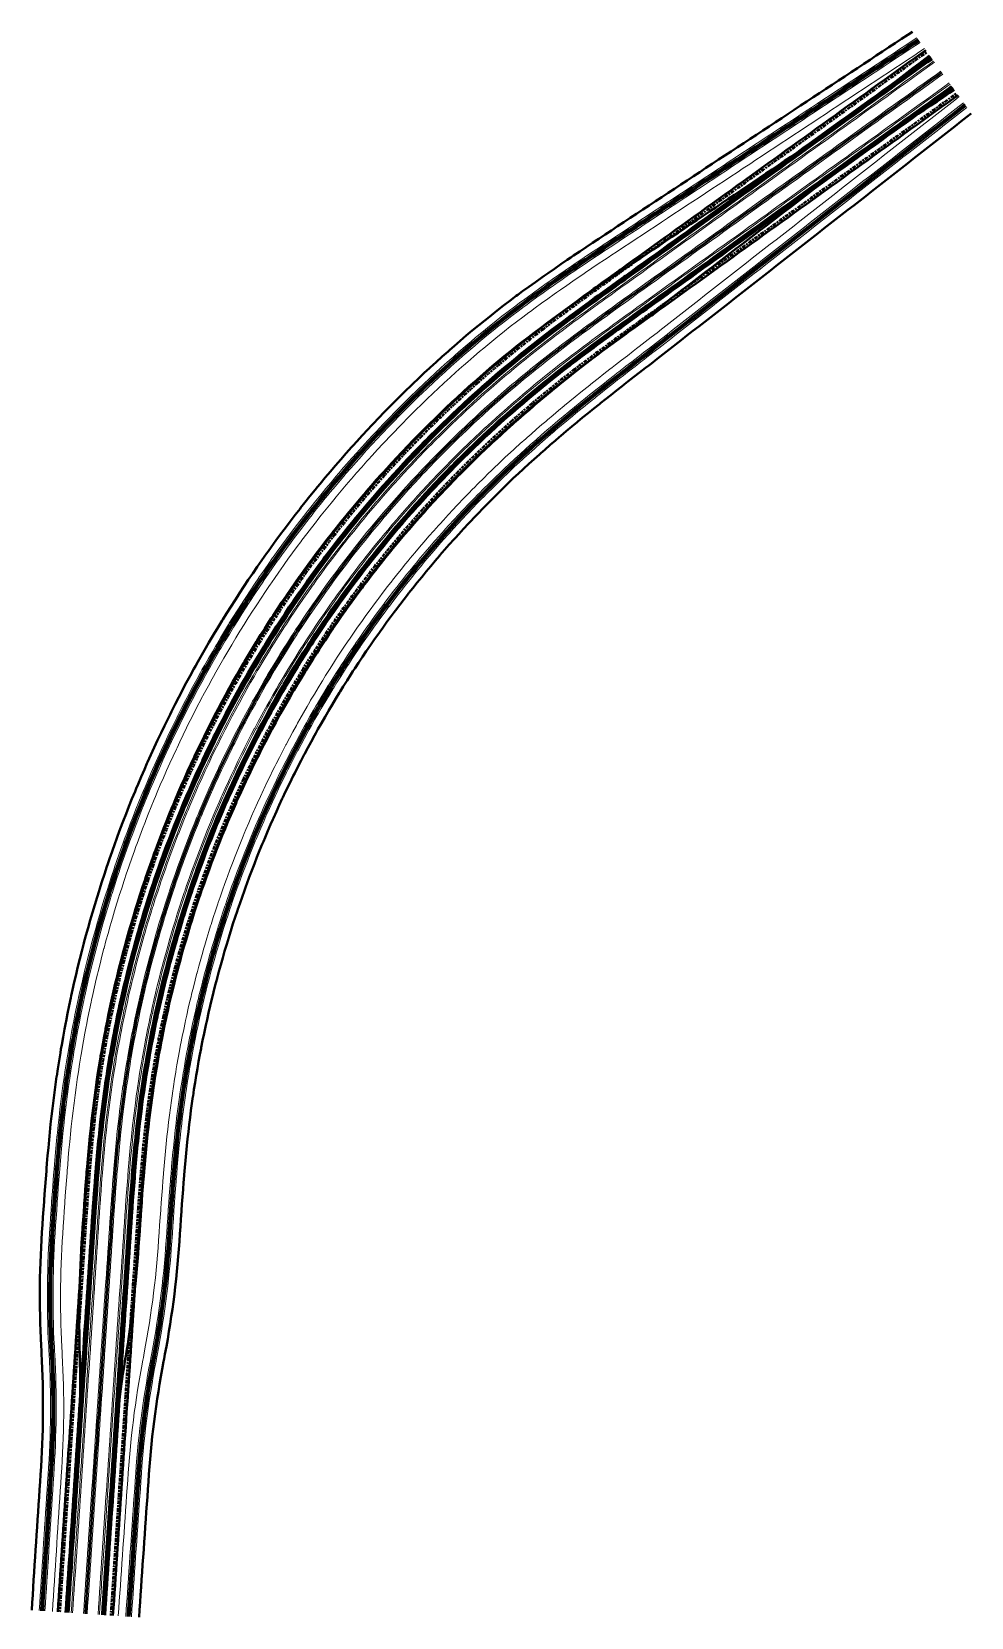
# Model space of a CAD drawing. Header units: feet. Extents: x 85617 to 85865, y 436878 to 437298.
import ezdxf

# ---------------------------------------------------------------- set-up
doc = ezdxf.new("R2010")
doc.units = ezdxf.units.FT
doc.header["$MEASUREMENT"] = 0
for name, pattern in [('( Dashed )', [0.75, 0.5, -0.25]), ('AM-AS', [16, 10, -2, 2, -2]), ('BV-GELEIDERAIL', [16, 10, -3, -3]), ('VW-3-3_STREEP15-N', [6, 3, -3]), ('VW-DOORGETROKKEN_015-N', [0])]:
    doc.linetypes.add(name, pattern=pattern)
for name, color, linetype, lineweight in [('N-WE-AM-AS-G', 10, 'AM-AS', 13), ('N-WE-BV-GELEIDECONSTRUCTIE_ACHTERZIJDE-G', 210, 'Continuous', 40), ('N-WE-BV-GELEIDECONSTRUCTIE_GELEIDERAIL-G', 210, 'BV-GELEIDERAIL', 40), ('N-WE-BV-GELEIDECONSTRUCTIE_UITBUIGING-G', 30, '( Dashed )', 40), ('N-WE-BV-GELEIDECONSTRUCTIE_VOORZIJDE-G', 210, 'Continuous', 40), ('N-WE-GW-BERM-G', 90, 'Continuous', 40), ('N-WE-GW-CUNET-G', 90, 'Continuous', 40), ('N-WE-GW-GRONDWERKLIJN_TEEN-G', 90, 'Continuous', 0), ('N-WE-GW-WATERGANG_BODEM-G', 90, 'Continuous', 40), ('N-WE-GW-WATERGANG_INSTEEK-G', 90, 'Continuous', 40), ('N-WE-GW-WATERGANG_WATERLIJN_WINTERPEIL-G', 7, 'Continuous', 0), ('N-WE-GW-ZANDLIJN-G', 20, 'Continuous', 40), ('N-WE-VH-KANTVERHARDING-G', 7, 'Continuous', 0), ('N-WE-VH-VERHARDING_KNIKLIJN-G', 251, 'Continuous', 40), ('N-WE-VW-MARKERING_LANGS_STREEP_33_015-G', 7, 'VW-3-3_STREEP15-N', 0), ('N-WE-VW-MARKERING_LANGS_STREEP_DOORGETROKKEN_015-G', 7, 'VW-DOORGETROKKEN_015-N', 0)]:
    doc.layers.add(name, color=color, linetype=linetype, lineweight=lineweight)

# ---------------------------------------------------------------- blocks, each defined once
blk = doc.blocks.new('*U4')
at = {"layer": 'N-WE-GW-CUNET-G', "flags": 128}
for points in [[(85832.58, 437274.81), (85834.17, 437276.02), (85835.76, 437277.24), (85837.35, 437278.46), (85838.94, 437279.67), (85840.53, 437280.89), (85842.12, 437282.1), (85843.7, 437283.32), (85845.29, 437284.54), (85846.88, 437285.75), (85848.47, 437286.97), (85850.06, 437288.19), (85851.65, 437289.4), (85853.24, 437290.62), (85854.4, 437291.51)], [(85625.92, 436879.19), (85626.06, 436881.19), (85626.2, 436883.18), (85626.34, 436885.18), (85626.47, 436887.18), (85626.61, 436889.17), (85626.75, 436891.17), (85626.89, 436893.16), (85627.02, 436895.16), (85627.16, 436897.15), (85627.3, 436899.15), (85627.44, 436901.14), (85627.57, 436903.14), (85627.71, 436905.13), (85627.85, 436907.13), (85627.99, 436909.12), (85628.12, 436911.12), (85628.26, 436913.11), (85628.4, 436915.11), (85628.54, 436917.1), (85628.54, 436917.1), (85628.68, 436919.1), (85628.83, 436921.09), (85629, 436923.09), (85629.18, 436925.08)]]:
    blk.add_lwpolyline(points, dxfattribs=at)
blk = doc.blocks.new('*U5')
at = {"layer": 'N-WE-GW-CUNET-G', "flags": 128}
for points in [[(85838.16, 437267.05), (85839.82, 437268.17), (85841.48, 437269.29), (85843.14, 437270.4), (85844.8, 437271.52), (85846.46, 437272.64), (85848.11, 437273.76), (85849.77, 437274.88), (85851.43, 437276), (85853.09, 437277.12), (85854.75, 437278.23), (85856.41, 437279.35), (85858.07, 437280.47), (85859.73, 437281.59), (85860.94, 437282.41)], [(85635.76, 436878.53), (85635.89, 436880.53), (85636.02, 436882.53), (85636.15, 436884.52), (85636.28, 436886.52), (85636.41, 436888.51), (85636.54, 436890.51), (85636.67, 436892.5), (85636.8, 436894.5), (85636.94, 436896.5), (85637.07, 436898.49), (85637.2, 436900.49), (85637.33, 436902.48), (85637.46, 436904.48), (85637.59, 436906.47), (85637.72, 436908.47), (85637.85, 436910.47), (85637.98, 436912.46), (85638.11, 436914.46), (85638.24, 436916.45), (85638.24, 436916.45), (85638.37, 436918.45), (85638.48, 436920.45), (85638.58, 436922.44), (85638.67, 436924.44)]]:
    blk.add_lwpolyline(points, dxfattribs=at)

msp = doc.modelspace()

# ---------------------------------------------------------------- linework, layer by layer
at = {"layer": 'N-WE-AM-AS-G'}
msp.add_polyline3d([(85630.84, 436878.86, 1), (85631.01, 436881.36, 1), (85631.18, 436883.85, 1.01), (85631.34, 436886.35, 1.01), (85631.51, 436888.84, 1.01), (85631.68, 436891.34, 1.01), (85631.85, 436893.83, 1.02), (85632.01, 436896.32, 1.02), (85632.18, 436898.82, 1.02), (85632.35, 436901.31, 1.03), (85632.52, 436903.81, 1.03), (85632.69, 436906.3, 1.03), (85632.85, 436908.8, 1.03), (85633.02, 436911.29, 1.04), (85633.19, 436913.79, 1.04), (85633.36, 436916.28, 1.04), (85633.39, 436916.77, 1.04), (85633.52, 436918.77, 1.05), (85633.69, 436921.27, 1.07), (85633.86, 436923.76, 1.1), (85634.03, 436926.26, 1.14), (85634.19, 436928.75, 1.2), (85634.36, 436931.25, 1.27), (85634.53, 436933.74, 1.35), (85634.7, 436936.23, 1.45), (85634.86, 436938.73, 1.55), (85635.03, 436941.22, 1.67), (85635.2, 436943.72, 1.8), (85635.37, 436946.21, 1.95), (85635.45, 436947.42, 2.02), (85635.53, 436948.71, 2.1), (85635.7, 436951.2, 2.24), (85635.87, 436953.7, 2.37), (85636.04, 436956.19, 2.49), (85636.2, 436958.68, 2.6), (85636.37, 436961.18, 2.69), (85636.54, 436963.67, 2.77), (85636.71, 436966.17, 2.84), (85636.87, 436968.66, 2.9), (85637.04, 436971.16, 2.94), (85637.21, 436973.65, 2.97), (85637.38, 436976.14, 2.99), (85637.55, 436978.64, 3), (85637.71, 436981.13, 3), (85637.88, 436983.63, 3), (85638.05, 436986.12, 3), (85638.11, 436986.95, 3), (85638.23, 436988.62, 3), (85638.42, 436991.11, 3), (85638.61, 436993.6, 3), (85638.74, 436995.26, 3), (85638.81, 436996.09, 3), (85639.02, 436998.58, 3), (85639.24, 437001.07, 3), (85639.48, 437003.56, 3), (85639.73, 437006.05, 3), (85640, 437008.54, 3), (85640.29, 437011.02, 3), (85640.39, 437011.85, 3), (85640.6, 437013.5, 3), (85640.93, 437015.98, 3), (85641.28, 437018.45, 3), (85641.65, 437020.93, 3), (85642.05, 437023.39, 3), (85642.46, 437025.86, 3), (85642.89, 437028.32, 3), (85643.35, 437030.78, 3), (85643.82, 437033.24, 3), (85644.31, 437035.69, 3), (85644.83, 437038.13, 3), (85645.36, 437040.57, 3), (85645.92, 437043.01, 3), (85646.49, 437045.44, 3), (85647.09, 437047.87, 3), (85647.71, 437050.3, 3), (85648.34, 437052.71, 3), (85649, 437055.13, 3), (85649.68, 437057.53, 3), (85650.37, 437059.93, 3), (85651.09, 437062.33, 3), (85651.83, 437064.72, 3), (85652.58, 437067.1, 3), (85653.36, 437069.48, 3), (85654.15, 437071.85, 3), (85654.97, 437074.21, 3), (85655.8, 437076.57, 3), (85656.66, 437078.92, 3), (85657.53, 437081.26, 3), (85658.43, 437083.59, 3), (85659.34, 437085.92, 3), (85660.27, 437088.24, 3), (85661.23, 437090.55, 3), (85662.2, 437092.85, 3), (85663.19, 437095.15, 3), (85664.2, 437097.44, 3), (85665.23, 437099.71, 3), (85666.27, 437101.98, 3), (85667.34, 437104.25, 3), (85668.43, 437106.5, 3), (85669.53, 437108.74, 3), (85670.65, 437110.97, 3), (85671.79, 437113.2, 3), (85672.95, 437115.41, 3), (85674.13, 437117.62, 3), (85675.33, 437119.81, 3), (85676.54, 437122, 3), (85677.78, 437124.17, 3), (85679.03, 437126.34, 3), (85680.3, 437128.49, 3), (85681.58, 437130.64, 3), (85682.89, 437132.77, 3), (85684.21, 437134.89, 3), (85685.55, 437137, 3), (85686.91, 437139.1, 3), (85688.28, 437141.19, 3), (85689.67, 437143.26, 3), (85691.08, 437145.33, 3), (85692.51, 437147.38, 3), (85693.95, 437149.42, 3), (85695.41, 437151.45, 3), (85696.89, 437153.47, 3), (85698.39, 437155.47, 3), (85699.9, 437157.46, 3), (85701.43, 437159.44, 3), (85702.97, 437161.41, 3), (85704.53, 437163.36, 3), (85706.11, 437165.3, 3), (85707.7, 437167.23, 3), (85709.31, 437169.14, 3), (85710.93, 437171.04, 3), (85712.57, 437172.93, 3), (85714.23, 437174.8, 3), (85715.9, 437176.66, 3), (85717.59, 437178.51, 3), (85719.29, 437180.34, 3), (85721.01, 437182.15, 3), (85722.74, 437183.96, 3), (85724.49, 437185.74, 3), (85726.25, 437187.52, 3), (85728.03, 437189.28, 3), (85729.82, 437191.02, 3), (85731.62, 437192.75, 3), (85733.45, 437194.46, 3), (85735.28, 437196.16, 3), (85737.13, 437197.84, 3), (85738.99, 437199.51, 3), (85740.87, 437201.16, 3), (85742.76, 437202.8, 3), (85744.66, 437204.42, 2.99), (85746.58, 437206.02, 2.98), (85748.51, 437207.61, 2.97), (85749.78, 437208.64, 2.96), (85750.45, 437209.18, 2.96), (85752.41, 437210.74, 2.94), (85754.38, 437212.28, 2.92), (85756.33, 437213.79, 2.9), (85756.36, 437213.81, 2.9), (85758.34, 437215.32, 2.88), (85760.34, 437216.83, 2.85), (85762.35, 437218.32, 2.82), (85762.99, 437218.8, 2.81), (85764.36, 437219.81, 2.79), (85766.37, 437221.29, 2.76), (85768.39, 437222.76, 2.72), (85769.72, 437223.72, 2.69), (85770.42, 437224.23, 2.68), (85772.44, 437225.69, 2.64), (85774.47, 437227.15, 2.6), (85776.48, 437228.59, 2.55), (85776.5, 437228.61, 2.55), (85778.53, 437230.07, 2.5), (85780.56, 437231.53, 2.45), (85782.59, 437232.99, 2.4), (85784.62, 437234.45, 2.35), (85786.65, 437235.91, 2.3), (85788.68, 437237.37, 2.25), (85790.71, 437238.82, 2.2), (85792.74, 437240.28, 2.15), (85794.77, 437241.74, 2.1), (85796.8, 437243.2, 2.05), (85798.83, 437244.66, 2), (85800.86, 437246.12, 1.95), (85802.89, 437247.58, 1.9), (85804.92, 437249.04, 1.85), (85806.95, 437250.5, 1.8), (85808.98, 437251.96, 1.75), (85811.01, 437253.42, 1.7), (85813.04, 437254.88, 1.65), (85815.07, 437256.34, 1.6), (85817.1, 437257.79, 1.55), (85819.13, 437259.25, 1.5), (85821.16, 437260.71, 1.45), (85823.19, 437262.17, 1.4), (85825.22, 437263.63, 1.35), (85827.25, 437265.09, 1.3), (85829.28, 437266.55, 1.25), (85831.31, 437268.01, 1.2), (85833.34, 437269.47, 1.15), (85835.37, 437270.93, 1.1), (85837.4, 437272.39, 1.05), (85839.43, 437273.85, 1), (85841.46, 437275.31, 0.95), (85843.49, 437276.76, 0.9), (85845.52, 437278.22, 0.85), (85847.55, 437279.68, 0.8), (85849.58, 437281.14, 0.75), (85851.61, 437282.6, 0.7), (85853.64, 437284.06, 0.65), (85855.67, 437285.52, 0.6), (85857.67, 437286.96, 0.55)], dxfattribs=at)
at = {"layer": 'N-WE-BV-GELEIDECONSTRUCTIE_ACHTERZIJDE-G'}
for points in [[(85625.61, 436879.22, 0.8), (85625.75, 436881.21, 0.81), (85625.88, 436883.21, 0.81), (85626.02, 436885.2, 0.81), (85626.15, 436887.2, 0.81), (85626.28, 436889.19, 0.82), (85626.42, 436891.19, 0.82), (85626.55, 436893.18, 0.82), (85626.69, 436895.18, 0.82), (85626.82, 436897.17, 0.82), (85626.95, 436899.17, 0.83), (85627.09, 436901.17, 0.83), (85627.22, 436903.16, 0.83), (85627.36, 436905.16, 0.83), (85627.49, 436907.15, 0.84), (85627.63, 436909.15, 0.84), (85627.76, 436911.14, 0.84), (85627.89, 436913.14, 0.84), (85628.03, 436915.13, 0.84), (85628.16, 436917.12, 0.85), (85628.16, 436917.13, 0.85), (85628.3, 436919.13, 0.85), (85628.43, 436921.12, 0.87), (85628.56, 436923.12, 0.89), (85628.7, 436925.11, 0.92), (85628.83, 436927.11, 0.96), (85628.97, 436929.1, 1), (85629.1, 436931.1, 1.06), (85629.23, 436933.09, 1.12), (85629.37, 436935.09, 1.19), (85629.5, 436937.08, 1.27), (85629.64, 436939.08, 1.36), (85629.77, 436941.08, 1.45), (85629.9, 436943.07, 1.55), (85630.04, 436945.07, 1.66), (85630.17, 436947.06, 1.78), (85630.22, 436947.78, 1.83), (85630.31, 436949.06, 1.9), (85630.44, 436951.05, 2.02), (85630.57, 436953.05, 2.13), (85630.71, 436955.04, 2.23), (85630.84, 436957.04, 2.32), (85630.98, 436959.04, 2.4), (85631.11, 436961.03, 2.48), (85631.25, 436963.03, 2.55), (85631.38, 436965.02, 2.61), (85631.51, 436967.02, 2.66), (85631.65, 436969.01, 2.7), (85631.78, 436971.01, 2.74), (85631.92, 436973, 2.77), (85632.05, 436975, 2.79), (85632.18, 436976.99, 2.8), (85632.32, 436978.99, 2.8), (85632.32, 436978.99, 2.8), (85632.45, 436980.99, 2.8), (85632.59, 436982.99, 2.8), (85632.72, 436984.99, 2.8), (85632.86, 436986.99, 2.8), (85632.89, 436987.32, 2.8), (85633.01, 436988.99, 2.8), (85633.15, 436991, 2.8), (85633.31, 436993.01, 2.8), (85633.46, 436995.02, 2.8), (85633.52, 436995.69, 2.8), (85633.63, 436997.03, 2.8), (85633.8, 436999.04, 2.8), (85633.98, 437001.05, 2.8), (85634.17, 437003.07, 2.8), (85634.27, 437004.08, 2.8), (85634.37, 437005.09, 2.8), (85634.58, 437007.1, 2.8), (85634.8, 437009.12, 2.8), (85635.03, 437011.14, 2.8), (85635.19, 437012.49, 2.8), (85635.28, 437013.16, 2.8), (85635.54, 437015.18, 2.8), (85635.81, 437017.19, 2.8), (85636.1, 437019.21, 2.8), (85636.12, 437019.33, 2.8), (85636.4, 437021.22, 2.8), (85636.71, 437023.23, 2.8), (85637.04, 437025.24, 2.8), (85637.19, 437026.15, 2.8), (85637.38, 437027.25, 2.8), (85637.74, 437029.25, 2.8), (85638.1, 437031.25, 2.8), (85638.43, 437032.95, 2.8), (85638.48, 437033.25, 2.8), (85638.88, 437035.25, 2.8), (85639.29, 437037.24, 2.8), (85639.71, 437039.23, 2.8), (85639.81, 437039.72, 2.8), (85640.14, 437041.22, 2.8), (85640.59, 437043.21, 2.8), (85641.05, 437045.19, 2.8), (85641.35, 437046.45, 2.8), (85641.52, 437047.17, 2.8), (85642.01, 437049.14, 2.8), (85642.51, 437051.12, 2.8), (85643.02, 437053.08, 2.8), (85643.04, 437053.15, 2.8), (85643.55, 437055.05, 2.8), (85644.09, 437057.01, 2.8), (85644.64, 437058.97, 2.8), (85644.88, 437059.8, 2.8), (85645.2, 437060.93, 2.8), (85645.78, 437062.88, 2.8), (85646.37, 437064.82, 2.8), (85646.87, 437066.42, 2.8), (85646.98, 437066.77, 2.8), (85647.59, 437068.71, 2.8), (85648.22, 437070.64, 2.8), (85648.87, 437072.57, 2.8), (85649.01, 437072.98, 2.8), (85649.52, 437074.5, 2.8), (85650.19, 437076.42, 2.8), (85650.87, 437078.34, 2.8), (85651.29, 437079.5, 2.8), (85651.57, 437080.25, 2.8), (85652.28, 437082.16, 2.8), (85653, 437084.06, 2.8), (85653.73, 437085.96, 2.8), (85653.73, 437085.96, 2.8), (85654.47, 437087.85, 2.8), (85655.23, 437089.74, 2.8), (85656, 437091.63, 2.8), (85656.31, 437092.37, 2.8), (85656.78, 437093.5, 2.8), (85657.58, 437095.38, 2.8), (85658.39, 437097.25, 2.8), (85659.03, 437098.72, 2.8), (85659.21, 437099.11, 2.8), (85660.04, 437100.96, 2.8), (85660.88, 437102.82, 2.8), (85661.74, 437104.66, 2.8), (85661.9, 437105, 2.8), (85662.61, 437106.5, 2.8), (85663.49, 437108.33, 2.8), (85664.39, 437110.16, 2.8), (85664.91, 437111.22, 2.8), (85665.29, 437111.98, 2.8), (85666.21, 437113.8, 2.8), (85667.14, 437115.61, 2.8), (85668.06, 437117.36, 2.8), (85668.08, 437117.41, 2.8), (85669.04, 437119.21, 2.8), (85670.01, 437121, 2.8), (85670.98, 437122.79, 2.8), (85671.35, 437123.44, 2.8), (85671.97, 437124.56, 2.8), (85672.98, 437126.34, 2.8), (85673.99, 437128.1, 2.8), (85674.77, 437129.44, 2.8), (85675.02, 437129.86, 2.8), (85676.05, 437131.61, 2.8), (85677.1, 437133.35, 2.8), (85678.16, 437135.09, 2.8), (85678.33, 437135.36, 2.8), (85679.23, 437136.82, 2.8), (85680.32, 437138.54, 2.8), (85681.41, 437140.26, 2.8), (85682.02, 437141.19, 2.8), (85682.52, 437141.96, 2.8), (85683.64, 437143.66, 2.8), (85684.77, 437145.36, 2.8), (85685.84, 437146.95, 2.8), (85685.91, 437147.04, 2.8), (85687.06, 437148.72, 2.8), (85688.22, 437150.39, 2.8), (85689.39, 437152.05, 2.8), (85689.79, 437152.61, 2.8), (85690.58, 437153.71, 2.8), (85691.78, 437155.35, 2.8), (85692.98, 437156.99, 2.8), (85693.87, 437158.18, 2.8), (85694.2, 437158.62, 2.8), (85695.43, 437160.24, 2.8), (85696.67, 437161.86, 2.8), (85697.92, 437163.46, 2.8), (85698.08, 437163.66, 2.8), (85699.18, 437165.06, 2.8), (85700.45, 437166.65, 2.8), (85701.73, 437168.23, 2.8), (85702.4, 437169.05, 2.8), (85703.02, 437169.8, 2.8), (85704.33, 437171.36, 2.8), (85705.64, 437172.92, 2.8), (85706.85, 437174.33, 2.8), (85706.96, 437174.46, 2.8), (85708.3, 437176, 2.8), (85709.64, 437177.53, 2.8), (85711, 437179.05, 2.8), (85711.42, 437179.51, 2.8), (85712.36, 437180.56, 2.8), (85713.74, 437182.06, 2.8), (85715.12, 437183.55, 2.8), (85716.1, 437184.59, 2.8), (85716.51, 437185.03, 2.8), (85717.92, 437186.51, 2.8), (85719.33, 437187.97, 2.8), (85720.76, 437189.42, 2.8), (85720.89, 437189.56, 2.8), (85722.19, 437190.87, 2.8), (85723.63, 437192.3, 2.8), (85725.08, 437193.73, 2.8), (85725.8, 437194.42, 2.8), (85726.55, 437195.14, 2.8), (85728.02, 437196.55, 2.8), (85729.5, 437197.94, 2.8), (85730.82, 437199.17, 2.8), (85730.99, 437199.33, 2.8), (85732.49, 437200.71, 2.8), (85734, 437202.07, 2.8), (85735.51, 437203.43, 2.8), (85735.51, 437203.43, 2.8), (85735.94, 437203.8, 2.8), (85737.04, 437204.77, 2.8), (85738.58, 437206.11, 2.8), (85740.12, 437207.43, 2.8), (85741.16, 437208.32, 2.79), (85741.67, 437208.75, 2.79), (85743.23, 437210.05, 2.78), (85744.8, 437211.35, 2.78), (85746.38, 437212.63, 2.76), (85746.49, 437212.72, 2.76), (85747.97, 437213.9, 2.75), (85749.56, 437215.17, 2.74), (85751.16, 437216.42, 2.72), (85752.77, 437217.66, 2.71), (85753.14, 437217.95, 2.7), (85754.37, 437218.89, 2.69), (85755.99, 437220.11, 2.67), (85757.6, 437221.32, 2.65), (85759.22, 437222.53, 2.62), (85759.87, 437223.01, 2.61), (85760.84, 437223.73, 2.6), (85762.47, 437224.92, 2.57), (85764.09, 437226.11, 2.54), (85765.72, 437227.29, 2.52), (85766.64, 437227.96, 2.5), (85767.35, 437228.47, 2.48), (85768.97, 437229.65, 2.45), (85770.6, 437230.82, 2.42), (85772.23, 437231.99, 2.38), (85773.42, 437232.85, 2.35), (85773.85, 437233.16, 2.34), (85775.47, 437234.32, 2.3), (85775.47, 437234.32, 2.3), (85777.1, 437235.49, 2.26), (85778.72, 437236.66, 2.22), (85780.35, 437237.83, 2.18), (85781.97, 437238.99, 2.14), (85783.59, 437240.16, 2.1), (85785.22, 437241.33, 2.06), (85786.84, 437242.5, 2.02), (85788.47, 437243.66, 1.98), (85790.09, 437244.83, 1.94), (85791.71, 437246, 1.9), (85793.34, 437247.16, 1.86), (85794.96, 437248.33, 1.82), (85796.59, 437249.5, 1.78), (85798.21, 437250.67, 1.74), (85799.83, 437251.83, 1.7), (85801.46, 437253, 1.66), (85803.08, 437254.17, 1.62), (85804.71, 437255.34, 1.58), (85806.33, 437256.5, 1.54), (85807.95, 437257.67, 1.5), (85809.58, 437258.84, 1.46), (85811.2, 437260.01, 1.42), (85812.83, 437261.17, 1.38), (85814.45, 437262.34, 1.34), (85816.07, 437263.51, 1.3), (85817.7, 437264.68, 1.26), (85819.32, 437265.84, 1.22), (85820.95, 437267.01, 1.18), (85822.57, 437268.18, 1.14), (85824.19, 437269.35, 1.1), (85825.82, 437270.51, 1.06), (85827.44, 437271.68, 1.02), (85829.07, 437272.85, 0.98), (85830.69, 437274.01, 0.94), (85832.31, 437275.18, 0.9), (85833.94, 437276.35, 0.86), (85835.56, 437277.52, 0.82), (85837.18, 437278.68, 0.78), (85838.81, 437279.85, 0.74), (85840.43, 437281.02, 0.7), (85842.06, 437282.19, 0.66), (85843.68, 437283.35, 0.62), (85845.3, 437284.52, 0.58), (85846.93, 437285.69, 0.54), (85848.55, 437286.86, 0.5), (85850.18, 437288.02, 0.46), (85851.8, 437289.19, 0.42), (85853.42, 437290.36, 0.38), (85854.62, 437291.21, 0.35)], [(85625.61, 436879.22, 1.59), (85625.75, 436881.21, 1.6), (85625.88, 436883.21, 1.6), (85626.02, 436885.2, 1.6), (85626.15, 436887.2, 1.6), (85626.28, 436889.19, 1.61), (85626.42, 436891.19, 1.61), (85626.55, 436893.18, 1.61), (85626.69, 436895.18, 1.61), (85626.82, 436897.17, 1.61), (85626.95, 436899.17, 1.62), (85627.09, 436901.17, 1.62), (85627.22, 436903.16, 1.62), (85627.36, 436905.16, 1.62), (85627.49, 436907.15, 1.63), (85627.63, 436909.15, 1.63), (85627.76, 436911.14, 1.63), (85627.89, 436913.14, 1.63), (85628.03, 436915.13, 1.63), (85628.16, 436917.12, 1.64), (85628.16, 436917.13, 1.64), (85628.3, 436919.13, 1.64), (85628.43, 436921.12, 1.66), (85628.56, 436923.12, 1.68), (85628.7, 436925.11, 1.71), (85628.83, 436927.11, 1.75), (85628.97, 436929.1, 1.79), (85629.1, 436931.1, 1.85), (85629.23, 436933.09, 1.91), (85629.37, 436935.09, 1.98), (85629.5, 436937.08, 2.06), (85629.64, 436939.08, 2.15), (85629.77, 436941.08, 2.24), (85629.9, 436943.07, 2.34), (85630.04, 436945.07, 2.45), (85630.17, 436947.06, 2.57), (85630.22, 436947.78, 2.62), (85630.31, 436949.06, 2.69), (85630.44, 436951.05, 2.81), (85630.57, 436953.05, 2.92), (85630.71, 436955.04, 3.02), (85630.84, 436957.04, 3.11), (85630.98, 436959.04, 3.19), (85631.11, 436961.03, 3.27), (85631.25, 436963.03, 3.34), (85631.38, 436965.02, 3.4), (85631.51, 436967.02, 3.45), (85631.65, 436969.01, 3.49), (85631.78, 436971.01, 3.53), (85631.92, 436973, 3.56), (85632.05, 436975, 3.58), (85632.18, 436976.99, 3.59), (85632.32, 436978.99, 3.59), (85632.32, 436978.99, 3.59), (85632.45, 436980.99, 3.59), (85632.59, 436982.99, 3.59), (85632.72, 436984.99, 3.59), (85632.86, 436986.99, 3.59), (85632.89, 436987.32, 3.59), (85633.01, 436988.99, 3.59), (85633.15, 436991, 3.59), (85633.31, 436993.01, 3.59), (85633.46, 436995.02, 3.59), (85633.52, 436995.69, 3.59), (85633.63, 436997.03, 3.59), (85633.8, 436999.04, 3.59), (85633.98, 437001.05, 3.59), (85634.17, 437003.07, 3.59), (85634.27, 437004.08, 3.59), (85634.37, 437005.09, 3.59), (85634.58, 437007.1, 3.59), (85634.8, 437009.12, 3.59), (85635.03, 437011.14, 3.59), (85635.19, 437012.49, 3.59), (85635.28, 437013.16, 3.59), (85635.54, 437015.18, 3.59), (85635.81, 437017.19, 3.59), (85636.1, 437019.21, 3.59), (85636.12, 437019.33, 3.59), (85636.4, 437021.22, 3.59), (85636.71, 437023.23, 3.59), (85637.04, 437025.24, 3.59), (85637.19, 437026.15, 3.59), (85637.38, 437027.25, 3.59), (85637.74, 437029.25, 3.59), (85638.1, 437031.25, 3.59), (85638.43, 437032.95, 3.59), (85638.48, 437033.25, 3.59), (85638.88, 437035.25, 3.59), (85639.29, 437037.24, 3.59), (85639.71, 437039.23, 3.59), (85639.81, 437039.72, 3.59), (85640.14, 437041.22, 3.59), (85640.59, 437043.21, 3.59), (85641.05, 437045.19, 3.59), (85641.35, 437046.45, 3.59), (85641.52, 437047.17, 3.59), (85642.01, 437049.14, 3.59), (85642.51, 437051.12, 3.59), (85643.02, 437053.08, 3.59), (85643.04, 437053.15, 3.59), (85643.55, 437055.05, 3.59), (85644.09, 437057.01, 3.59), (85644.64, 437058.97, 3.59), (85644.88, 437059.8, 3.59), (85645.2, 437060.93, 3.59), (85645.78, 437062.88, 3.59), (85646.37, 437064.82, 3.59), (85646.87, 437066.42, 3.59), (85646.98, 437066.77, 3.59), (85647.59, 437068.71, 3.59), (85648.22, 437070.64, 3.59), (85648.87, 437072.57, 3.59), (85649.01, 437072.98, 3.59), (85649.52, 437074.5, 3.59), (85650.19, 437076.42, 3.59), (85650.87, 437078.34, 3.59), (85651.29, 437079.5, 3.59), (85651.57, 437080.25, 3.59), (85652.28, 437082.16, 3.59), (85653, 437084.06, 3.59), (85653.73, 437085.96, 3.59), (85653.73, 437085.96, 3.59), (85654.47, 437087.85, 3.59), (85655.23, 437089.74, 3.59), (85656, 437091.63, 3.59), (85656.31, 437092.37, 3.59), (85656.78, 437093.5, 3.59), (85657.58, 437095.38, 3.59), (85658.39, 437097.25, 3.59), (85659.03, 437098.72, 3.59), (85659.21, 437099.11, 3.59), (85660.04, 437100.96, 3.59), (85660.88, 437102.82, 3.59), (85661.74, 437104.66, 3.59), (85661.9, 437105, 3.59), (85662.61, 437106.5, 3.59), (85663.49, 437108.33, 3.59), (85664.39, 437110.16, 3.59), (85664.91, 437111.22, 3.59), (85665.29, 437111.98, 3.59), (85666.21, 437113.8, 3.59), (85667.14, 437115.61, 3.59), (85668.06, 437117.36, 3.59), (85668.08, 437117.41, 3.59), (85669.04, 437119.21, 3.59), (85670.01, 437121, 3.59), (85670.98, 437122.79, 3.59), (85671.35, 437123.44, 3.59), (85671.97, 437124.56, 3.59), (85672.98, 437126.34, 3.59), (85673.99, 437128.1, 3.59), (85674.77, 437129.44, 3.59), (85675.02, 437129.86, 3.59), (85676.05, 437131.61, 3.59), (85677.1, 437133.35, 3.59), (85678.16, 437135.09, 3.59), (85678.33, 437135.36, 3.59), (85679.23, 437136.82, 3.59), (85680.32, 437138.54, 3.59), (85681.41, 437140.26, 3.59), (85682.02, 437141.19, 3.59), (85682.52, 437141.96, 3.59), (85683.64, 437143.66, 3.59), (85684.77, 437145.36, 3.59), (85685.84, 437146.95, 3.59), (85685.91, 437147.04, 3.59), (85687.06, 437148.72, 3.59), (85688.22, 437150.39, 3.59), (85689.39, 437152.05, 3.59), (85689.79, 437152.61, 3.59), (85690.58, 437153.71, 3.59), (85691.78, 437155.35, 3.59), (85692.98, 437156.99, 3.59), (85693.87, 437158.18, 3.59), (85694.2, 437158.62, 3.59), (85695.43, 437160.24, 3.59), (85696.67, 437161.86, 3.59), (85697.92, 437163.46, 3.59), (85698.08, 437163.66, 3.59), (85699.18, 437165.06, 3.59), (85700.45, 437166.65, 3.59), (85701.73, 437168.23, 3.59), (85702.4, 437169.05, 3.59), (85703.02, 437169.8, 3.59), (85704.33, 437171.36, 3.59), (85705.64, 437172.92, 3.59), (85706.85, 437174.33, 3.59), (85706.96, 437174.46, 3.59), (85708.3, 437176, 3.59), (85709.64, 437177.53, 3.59), (85711, 437179.05, 3.59), (85711.42, 437179.51, 3.59), (85712.36, 437180.56, 3.59), (85713.74, 437182.06, 3.59), (85715.12, 437183.55, 3.59), (85716.1, 437184.59, 3.59), (85716.51, 437185.03, 3.59), (85717.92, 437186.51, 3.59), (85719.33, 437187.97, 3.59), (85720.76, 437189.42, 3.59), (85720.89, 437189.56, 3.59), (85722.19, 437190.87, 3.59), (85723.63, 437192.3, 3.59), (85725.08, 437193.73, 3.59), (85725.8, 437194.42, 3.59), (85726.55, 437195.14, 3.59), (85728.02, 437196.55, 3.59), (85729.5, 437197.94, 3.59), (85730.82, 437199.17, 3.59), (85730.99, 437199.33, 3.59), (85732.49, 437200.71, 3.59), (85734, 437202.07, 3.59), (85735.51, 437203.43, 3.59), (85735.51, 437203.43, 3.59), (85735.94, 437203.8, 3.59), (85737.04, 437204.77, 3.59), (85738.58, 437206.11, 3.59), (85740.12, 437207.43, 3.59), (85741.16, 437208.32, 3.58), (85741.67, 437208.75, 3.58), (85743.23, 437210.05, 3.57), (85744.8, 437211.35, 3.57), (85746.38, 437212.63, 3.55), (85746.49, 437212.72, 3.55), (85747.97, 437213.9, 3.54), (85749.56, 437215.17, 3.53), (85751.16, 437216.42, 3.51), (85752.77, 437217.66, 3.5), (85753.14, 437217.95, 3.49), (85754.37, 437218.89, 3.48), (85755.99, 437220.11, 3.46), (85757.6, 437221.32, 3.44), (85759.22, 437222.53, 3.41), (85759.87, 437223.01, 3.4), (85760.84, 437223.73, 3.39), (85762.47, 437224.92, 3.36), (85764.09, 437226.11, 3.33), (85765.72, 437227.29, 3.31), (85766.64, 437227.96, 3.29), (85767.35, 437228.47, 3.27), (85768.97, 437229.65, 3.24), (85770.6, 437230.82, 3.21), (85772.23, 437231.99, 3.17), (85773.42, 437232.85, 3.14), (85773.85, 437233.16, 3.13), (85775.47, 437234.32, 3.09), (85775.47, 437234.32, 3.09), (85777.1, 437235.49, 3.05), (85778.72, 437236.66, 3.01), (85780.35, 437237.83, 2.97), (85781.97, 437238.99, 2.93), (85783.59, 437240.16, 2.89), (85785.22, 437241.33, 2.85), (85786.84, 437242.5, 2.81), (85788.47, 437243.66, 2.77), (85790.09, 437244.83, 2.73), (85791.71, 437246, 2.69), (85793.34, 437247.16, 2.65), (85794.96, 437248.33, 2.61), (85796.59, 437249.5, 2.57), (85798.21, 437250.67, 2.53), (85799.83, 437251.83, 2.49), (85801.46, 437253, 2.45), (85803.08, 437254.17, 2.41), (85804.71, 437255.34, 2.37), (85806.33, 437256.5, 2.33), (85807.95, 437257.67, 2.29), (85809.58, 437258.84, 2.25), (85811.2, 437260.01, 2.21), (85812.83, 437261.17, 2.17), (85814.45, 437262.34, 2.13), (85816.07, 437263.51, 2.09), (85817.7, 437264.68, 2.05), (85819.32, 437265.84, 2.01), (85820.95, 437267.01, 1.97), (85822.57, 437268.18, 1.93), (85824.19, 437269.35, 1.89), (85825.82, 437270.51, 1.85), (85827.44, 437271.68, 1.81), (85829.07, 437272.85, 1.77), (85830.69, 437274.01, 1.73), (85832.31, 437275.18, 1.69), (85833.94, 437276.35, 1.65), (85835.56, 437277.52, 1.61), (85837.18, 437278.68, 1.57), (85838.81, 437279.85, 1.53), (85840.43, 437281.02, 1.49), (85842.06, 437282.19, 1.45), (85843.68, 437283.35, 1.41), (85845.3, 437284.52, 1.37), (85846.93, 437285.69, 1.33), (85848.55, 437286.86, 1.29), (85850.18, 437288.02, 1.25), (85851.8, 437289.19, 1.21), (85853.42, 437290.36, 1.17), (85854.62, 437291.21, 1.14)], [(85636.07, 436878.51, 0.8), (85636.2, 436880.51, 0.81), (85636.34, 436882.5, 0.81), (85636.47, 436884.5, 0.81), (85636.61, 436886.49, 0.81), (85636.74, 436888.49, 0.82), (85636.87, 436890.49, 0.82), (85637.01, 436892.48, 0.82), (85637.14, 436894.48, 0.82), (85637.28, 436896.47, 0.82), (85637.41, 436898.47, 0.83), (85637.54, 436900.46, 0.83), (85637.68, 436902.46, 0.83), (85637.81, 436904.45, 0.83), (85637.95, 436906.45, 0.84), (85638.08, 436908.45, 0.84), (85638.21, 436910.44, 0.84), (85638.35, 436912.44, 0.84), (85638.48, 436914.43, 0.84), (85638.62, 436916.42, 0.85), (85638.62, 436916.43, 0.85), (85638.75, 436918.42, 0.85), (85638.88, 436920.42, 0.87), (85639.02, 436922.41, 0.89), (85639.15, 436924.41, 0.92), (85639.29, 436926.4, 0.96), (85639.42, 436928.4, 1), (85639.55, 436930.4, 1.06), (85639.69, 436932.39, 1.12), (85639.82, 436934.39, 1.19), (85639.96, 436936.38, 1.27), (85640.09, 436938.38, 1.36), (85640.23, 436940.37, 1.45), (85640.36, 436942.37, 1.55), (85640.49, 436944.36, 1.66), (85640.63, 436946.36, 1.78), (85640.68, 436947.07, 1.83), (85640.76, 436948.36, 1.9), (85640.9, 436950.35, 2.02), (85641.03, 436952.35, 2.13), (85641.16, 436954.34, 2.23), (85641.3, 436956.34, 2.32), (85641.43, 436958.33, 2.4), (85641.57, 436960.33, 2.48), (85641.7, 436962.32, 2.55), (85641.83, 436964.32, 2.61), (85641.97, 436966.31, 2.66), (85642.1, 436968.31, 2.7), (85642.24, 436970.31, 2.74), (85642.37, 436972.3, 2.77), (85642.5, 436974.3, 2.79), (85642.64, 436976.29, 2.8), (85642.77, 436978.29, 2.8), (85642.77, 436978.29, 2.8), (85642.91, 436980.28, 2.8), (85643.04, 436982.27, 2.8), (85643.18, 436984.26, 2.8), (85643.32, 436986.25, 2.8), (85643.34, 436986.58, 2.8), (85643.46, 436988.24, 2.8), (85643.6, 436990.22, 2.8), (85643.75, 436992.2, 2.8), (85643.91, 436994.18, 2.8), (85643.96, 436994.84, 2.8), (85644.07, 436996.16, 2.8), (85644.24, 436998.13, 2.8), (85644.41, 437000.1, 2.8), (85644.6, 437002.07, 2.8), (85644.69, 437003.05, 2.8), (85644.79, 437004.03, 2.8), (85645, 437005.99, 2.8), (85645.21, 437007.95, 2.8), (85645.44, 437009.9, 2.8), (85645.59, 437011.2, 2.8), (85645.68, 437011.85, 2.8), (85645.93, 437013.8, 2.8), (85646.19, 437015.75, 2.8), (85646.47, 437017.7, 2.8), (85646.49, 437017.81, 2.8), (85646.76, 437019.64, 2.8), (85647.06, 437021.58, 2.8), (85647.38, 437023.52, 2.8), (85647.53, 437024.4, 2.8), (85647.71, 437025.46, 2.8), (85648.05, 437027.39, 2.8), (85648.4, 437029.33, 2.8), (85648.71, 437030.97, 2.8), (85648.77, 437031.26, 2.8), (85649.15, 437033.18, 2.8), (85649.54, 437035.11, 2.8), (85649.95, 437037.03, 2.8), (85650.05, 437037.5, 2.8), (85650.37, 437038.95, 2.8), (85650.8, 437040.87, 2.8), (85651.25, 437042.78, 2.8), (85651.54, 437044, 2.8), (85651.7, 437044.69, 2.8), (85652.17, 437046.6, 2.8), (85652.66, 437048.51, 2.8), (85653.15, 437050.41, 2.8), (85653.17, 437050.47, 2.8), (85653.66, 437052.31, 2.8), (85654.18, 437054.2, 2.8), (85654.71, 437056.09, 2.8), (85654.94, 437056.9, 2.8), (85655.26, 437057.98, 2.8), (85655.82, 437059.87, 2.8), (85656.39, 437061.75, 2.8), (85656.87, 437063.28, 2.8), (85656.97, 437063.62, 2.8), (85657.57, 437065.49, 2.8), (85658.18, 437067.36, 2.8), (85658.8, 437069.23, 2.8), (85658.93, 437069.63, 2.8), (85659.43, 437071.09, 2.8), (85660.08, 437072.94, 2.8), (85660.74, 437074.79, 2.8), (85661.14, 437075.92, 2.8), (85661.41, 437076.64, 2.8), (85662.09, 437078.48, 2.8), (85662.78, 437080.32, 2.8), (85663.49, 437082.16, 2.8), (85663.49, 437082.16, 2.8), (85664.21, 437083.98, 2.8), (85664.94, 437085.81, 2.8), (85665.69, 437087.63, 2.8), (85665.98, 437088.35, 2.8), (85666.44, 437089.44, 2.8), (85667.21, 437091.25, 2.8), (85667.99, 437093.05, 2.8), (85668.62, 437094.48, 2.8), (85668.78, 437094.85, 2.8), (85669.59, 437096.64, 2.8), (85670.4, 437098.43, 2.8), (85671.23, 437100.21, 2.8), (85671.38, 437100.54, 2.8), (85672.07, 437101.99, 2.8), (85672.92, 437103.76, 2.8), (85673.78, 437105.53, 2.8), (85674.29, 437106.55, 2.8), (85674.66, 437107.29, 2.8), (85675.55, 437109.04, 2.8), (85676.45, 437110.79, 2.8), (85677.33, 437112.48, 2.8), (85677.36, 437112.53, 2.8), (85678.28, 437114.27, 2.8), (85679.21, 437115.99, 2.8), (85680.15, 437117.72, 2.8), (85680.5, 437118.35, 2.8), (85681.11, 437119.43, 2.8), (85682.08, 437121.14, 2.8), (85683.06, 437122.85, 2.8), (85683.81, 437124.14, 2.8), (85684.05, 437124.55, 2.8), (85685.05, 437126.24, 2.8), (85686.06, 437127.92, 2.8), (85687.09, 437129.6, 2.8), (85687.25, 437129.86, 2.8), (85688.12, 437131.27, 2.8), (85689.17, 437132.93, 2.8), (85690.23, 437134.59, 2.8), (85690.81, 437135.49, 2.8), (85691.29, 437136.24, 2.8), (85692.37, 437137.88, 2.8), (85693.46, 437139.51, 2.8), (85694.5, 437141.05, 2.8), (85694.57, 437141.14, 2.8), (85695.68, 437142.76, 2.8), (85696.8, 437144.37, 2.8), (85697.93, 437145.98, 2.8), (85698.32, 437146.52, 2.8), (85699.08, 437147.58, 2.8), (85700.23, 437149.17, 2.8), (85701.4, 437150.75, 2.8), (85702.26, 437151.9, 2.8), (85702.57, 437152.32, 2.8), (85703.76, 437153.89, 2.8), (85704.96, 437155.45, 2.8), (85706.16, 437157, 2.8), (85706.32, 437157.19, 2.8), (85707.38, 437158.54, 2.8), (85708.61, 437160.08, 2.8), (85709.85, 437161.6, 2.8), (85710.5, 437162.39, 2.8), (85711.1, 437163.12, 2.8), (85712.35, 437164.63, 2.8), (85713.62, 437166.13, 2.8), (85714.79, 437167.49, 2.8), (85714.9, 437167.62, 2.8), (85716.19, 437169.11, 2.8), (85717.49, 437170.58, 2.8), (85718.79, 437172.05, 2.8), (85719.2, 437172.5, 2.8), (85720.11, 437173.51, 2.8), (85721.44, 437174.96, 2.8), (85722.78, 437176.4, 2.8), (85723.72, 437177.4, 2.8), (85724.12, 437177.83, 2.8), (85725.48, 437179.25, 2.8), (85726.84, 437180.66, 2.8), (85728.22, 437182.07, 2.8), (85728.35, 437182.2, 2.8), (85729.6, 437183.46, 2.8), (85731, 437184.85, 2.8), (85732.4, 437186.22, 2.8), (85733.09, 437186.89, 2.8), (85733.81, 437187.59, 2.8), (85735.23, 437188.95, 2.8), (85736.66, 437190.3, 2.8), (85737.93, 437191.48, 2.8), (85738.1, 437191.63, 2.8), (85739.55, 437192.96, 2.8), (85741, 437194.28, 2.8), (85742.47, 437195.59, 2.8), (85742.47, 437195.59, 2.8), (85742.88, 437195.95, 2.8), (85743.94, 437196.89, 2.8), (85745.43, 437198.18, 2.8), (85746.92, 437199.46, 2.8), (85747.93, 437200.32, 2.79), (85748.42, 437200.73, 2.79), (85749.92, 437201.99, 2.78), (85751.44, 437203.24, 2.78), (85752.97, 437204.48, 2.76), (85753.07, 437204.56, 2.76), (85754.5, 437205.71, 2.75), (85756.04, 437206.93, 2.74), (85757.59, 437208.15, 2.72), (85759.15, 437209.35, 2.71), (85759.52, 437209.63, 2.7), (85760.72, 437210.55, 2.69), (85762.3, 437211.75, 2.67), (85763.88, 437212.93, 2.65), (85765.47, 437214.12, 2.62), (85766.11, 437214.59, 2.61), (85767.06, 437215.3, 2.6), (85768.66, 437216.47, 2.57), (85770.27, 437217.64, 2.54), (85771.87, 437218.81, 2.52), (85772.79, 437219.48, 2.5), (85773.49, 437219.98, 2.48), (85775.1, 437221.15, 2.45), (85776.72, 437222.31, 2.42), (85778.34, 437223.48, 2.38), (85779.53, 437224.34, 2.35), (85779.97, 437224.65, 2.34), (85781.59, 437225.82, 2.3), (85781.59, 437225.82, 2.3), (85783.21, 437226.98, 2.26), (85784.84, 437228.15, 2.22), (85786.46, 437229.32, 2.18), (85788.09, 437230.49, 2.14), (85789.71, 437231.65, 2.1), (85791.33, 437232.82, 2.06), (85792.96, 437233.99, 2.02), (85794.58, 437235.15, 1.98), (85796.21, 437236.32, 1.94), (85797.83, 437237.49, 1.9), (85799.45, 437238.66, 1.86), (85801.08, 437239.82, 1.82), (85802.7, 437240.99, 1.78), (85804.33, 437242.16, 1.74), (85805.95, 437243.33, 1.7), (85807.57, 437244.49, 1.66), (85809.2, 437245.66, 1.62), (85810.82, 437246.83, 1.58), (85812.45, 437248, 1.54), (85814.07, 437249.16, 1.5), (85815.69, 437250.33, 1.46), (85817.32, 437251.5, 1.42), (85818.94, 437252.67, 1.38), (85820.57, 437253.83, 1.34), (85822.19, 437255, 1.3), (85823.81, 437256.17, 1.26), (85825.44, 437257.33, 1.22), (85827.06, 437258.5, 1.18), (85828.69, 437259.67, 1.14), (85830.31, 437260.84, 1.1), (85831.93, 437262, 1.06), (85833.56, 437263.17, 1.02), (85835.18, 437264.34, 0.98), (85836.81, 437265.51, 0.94), (85838.43, 437266.67, 0.9), (85840.05, 437267.84, 0.86), (85841.68, 437269.01, 0.82), (85843.3, 437270.18, 0.78), (85844.93, 437271.34, 0.74), (85846.55, 437272.51, 0.7), (85848.17, 437273.68, 0.66), (85849.8, 437274.85, 0.62), (85851.42, 437276.01, 0.58), (85853.04, 437277.18, 0.54), (85854.67, 437278.35, 0.5), (85856.29, 437279.51, 0.46), (85857.92, 437280.68, 0.42), (85859.54, 437281.85, 0.38), (85860.73, 437282.71, 0.35)], [(85636.07, 436878.51, 1.59), (85636.2, 436880.51, 1.6), (85636.34, 436882.5, 1.6), (85636.47, 436884.5, 1.6), (85636.61, 436886.49, 1.6), (85636.74, 436888.49, 1.61), (85636.87, 436890.49, 1.61), (85637.01, 436892.48, 1.61), (85637.14, 436894.48, 1.61), (85637.28, 436896.47, 1.61), (85637.41, 436898.47, 1.62), (85637.54, 436900.46, 1.62), (85637.68, 436902.46, 1.62), (85637.81, 436904.45, 1.62), (85637.95, 436906.45, 1.63), (85638.08, 436908.45, 1.63), (85638.21, 436910.44, 1.63), (85638.35, 436912.44, 1.63), (85638.48, 436914.43, 1.63), (85638.62, 436916.42, 1.64), (85638.62, 436916.43, 1.64), (85638.75, 436918.42, 1.64), (85638.88, 436920.42, 1.66), (85639.02, 436922.41, 1.68), (85639.15, 436924.41, 1.71), (85639.29, 436926.4, 1.75), (85639.42, 436928.4, 1.79), (85639.55, 436930.4, 1.85), (85639.69, 436932.39, 1.91), (85639.82, 436934.39, 1.98), (85639.96, 436936.38, 2.06), (85640.09, 436938.38, 2.15), (85640.23, 436940.37, 2.24), (85640.36, 436942.37, 2.34), (85640.49, 436944.36, 2.45), (85640.63, 436946.36, 2.57), (85640.68, 436947.07, 2.62), (85640.76, 436948.36, 2.69), (85640.9, 436950.35, 2.81), (85641.03, 436952.35, 2.92), (85641.16, 436954.34, 3.02), (85641.3, 436956.34, 3.11), (85641.43, 436958.33, 3.19), (85641.57, 436960.33, 3.27), (85641.7, 436962.32, 3.34), (85641.83, 436964.32, 3.4), (85641.97, 436966.31, 3.45), (85642.1, 436968.31, 3.49), (85642.24, 436970.31, 3.53), (85642.37, 436972.3, 3.56), (85642.5, 436974.3, 3.58), (85642.64, 436976.29, 3.59), (85642.77, 436978.29, 3.59), (85642.77, 436978.29, 3.59), (85642.91, 436980.28, 3.59), (85643.04, 436982.27, 3.59), (85643.18, 436984.26, 3.59), (85643.32, 436986.25, 3.59), (85643.34, 436986.58, 3.59), (85643.46, 436988.24, 3.59), (85643.6, 436990.22, 3.59), (85643.75, 436992.2, 3.59), (85643.91, 436994.18, 3.59), (85643.96, 436994.84, 3.59), (85644.07, 436996.16, 3.59), (85644.24, 436998.13, 3.59), (85644.41, 437000.1, 3.59), (85644.6, 437002.07, 3.59), (85644.69, 437003.05, 3.59), (85644.79, 437004.03, 3.59), (85645, 437005.99, 3.59), (85645.21, 437007.95, 3.59), (85645.44, 437009.9, 3.59), (85645.59, 437011.2, 3.59), (85645.68, 437011.85, 3.59), (85645.93, 437013.8, 3.59), (85646.19, 437015.75, 3.59), (85646.47, 437017.7, 3.59), (85646.49, 437017.81, 3.59), (85646.76, 437019.64, 3.59), (85647.06, 437021.58, 3.59), (85647.38, 437023.52, 3.59), (85647.53, 437024.4, 3.59), (85647.71, 437025.46, 3.59), (85648.05, 437027.39, 3.59), (85648.4, 437029.33, 3.59), (85648.71, 437030.97, 3.59), (85648.77, 437031.26, 3.59), (85649.15, 437033.18, 3.59), (85649.54, 437035.11, 3.59), (85649.95, 437037.03, 3.59), (85650.05, 437037.5, 3.59), (85650.37, 437038.95, 3.59), (85650.8, 437040.87, 3.59), (85651.25, 437042.78, 3.59), (85651.54, 437044, 3.59), (85651.7, 437044.69, 3.59), (85652.17, 437046.6, 3.59), (85652.66, 437048.51, 3.59), (85653.15, 437050.41, 3.59), (85653.17, 437050.47, 3.59), (85653.66, 437052.31, 3.59), (85654.18, 437054.2, 3.59), (85654.71, 437056.09, 3.59), (85654.94, 437056.9, 3.59), (85655.26, 437057.98, 3.59), (85655.82, 437059.87, 3.59), (85656.39, 437061.75, 3.59), (85656.87, 437063.28, 3.59), (85656.97, 437063.62, 3.59), (85657.57, 437065.49, 3.59), (85658.18, 437067.36, 3.59), (85658.8, 437069.23, 3.59), (85658.93, 437069.63, 3.59), (85659.43, 437071.09, 3.59), (85660.08, 437072.94, 3.59), (85660.74, 437074.79, 3.59), (85661.14, 437075.92, 3.59), (85661.41, 437076.64, 3.59), (85662.09, 437078.48, 3.59), (85662.78, 437080.32, 3.59), (85663.49, 437082.16, 3.59), (85663.49, 437082.16, 3.59), (85664.21, 437083.98, 3.59), (85664.94, 437085.81, 3.59), (85665.69, 437087.63, 3.59), (85665.98, 437088.35, 3.59), (85666.44, 437089.44, 3.59), (85667.21, 437091.25, 3.59), (85667.99, 437093.05, 3.59), (85668.62, 437094.48, 3.59), (85668.78, 437094.85, 3.59), (85669.59, 437096.64, 3.59), (85670.4, 437098.43, 3.59), (85671.23, 437100.21, 3.59), (85671.38, 437100.54, 3.59), (85672.07, 437101.99, 3.59), (85672.92, 437103.76, 3.59), (85673.78, 437105.53, 3.59), (85674.29, 437106.55, 3.59), (85674.66, 437107.29, 3.59), (85675.55, 437109.04, 3.59), (85676.45, 437110.79, 3.59), (85677.33, 437112.48, 3.59), (85677.36, 437112.53, 3.59), (85678.28, 437114.27, 3.59), (85679.21, 437115.99, 3.59), (85680.15, 437117.72, 3.59), (85680.5, 437118.35, 3.59), (85681.11, 437119.43, 3.59), (85682.08, 437121.14, 3.59), (85683.06, 437122.85, 3.59), (85683.81, 437124.14, 3.59), (85684.05, 437124.55, 3.59), (85685.05, 437126.24, 3.59), (85686.06, 437127.92, 3.59), (85687.09, 437129.6, 3.59), (85687.25, 437129.86, 3.59), (85688.12, 437131.27, 3.59), (85689.17, 437132.93, 3.59), (85690.23, 437134.59, 3.59), (85690.81, 437135.49, 3.59), (85691.29, 437136.24, 3.59), (85692.37, 437137.88, 3.59), (85693.46, 437139.51, 3.59), (85694.5, 437141.05, 3.59), (85694.57, 437141.14, 3.59), (85695.68, 437142.76, 3.59), (85696.8, 437144.37, 3.59), (85697.93, 437145.98, 3.59), (85698.32, 437146.52, 3.59), (85699.08, 437147.58, 3.59), (85700.23, 437149.17, 3.59), (85701.4, 437150.75, 3.59), (85702.26, 437151.9, 3.59), (85702.57, 437152.32, 3.59), (85703.76, 437153.89, 3.59), (85704.96, 437155.45, 3.59), (85706.16, 437157, 3.59), (85706.32, 437157.19, 3.59), (85707.38, 437158.54, 3.59), (85708.61, 437160.08, 3.59), (85709.85, 437161.6, 3.59), (85710.5, 437162.39, 3.59), (85711.1, 437163.12, 3.59), (85712.35, 437164.63, 3.59), (85713.62, 437166.13, 3.59), (85714.79, 437167.49, 3.59), (85714.9, 437167.62, 3.59), (85716.19, 437169.11, 3.59), (85717.49, 437170.58, 3.59), (85718.79, 437172.05, 3.59), (85719.2, 437172.5, 3.59), (85720.11, 437173.51, 3.59), (85721.44, 437174.96, 3.59), (85722.78, 437176.4, 3.59), (85723.72, 437177.4, 3.59), (85724.12, 437177.83, 3.59), (85725.48, 437179.25, 3.59), (85726.84, 437180.66, 3.59), (85728.22, 437182.07, 3.59), (85728.35, 437182.2, 3.59), (85729.6, 437183.46, 3.59), (85731, 437184.85, 3.59), (85732.4, 437186.22, 3.59), (85733.09, 437186.89, 3.59), (85733.81, 437187.59, 3.59), (85735.23, 437188.95, 3.59), (85736.66, 437190.3, 3.59), (85737.93, 437191.48, 3.59), (85738.1, 437191.63, 3.59), (85739.55, 437192.96, 3.59), (85741, 437194.28, 3.59), (85742.47, 437195.59, 3.59), (85742.47, 437195.59, 3.59), (85742.88, 437195.95, 3.59), (85743.94, 437196.89, 3.59), (85745.43, 437198.18, 3.59), (85746.92, 437199.46, 3.59), (85747.93, 437200.32, 3.58), (85748.42, 437200.73, 3.58), (85749.92, 437201.99, 3.57), (85751.44, 437203.24, 3.57), (85752.97, 437204.48, 3.55), (85753.07, 437204.56, 3.55), (85754.5, 437205.71, 3.54), (85756.04, 437206.93, 3.53), (85757.59, 437208.15, 3.51), (85759.15, 437209.35, 3.5), (85759.52, 437209.63, 3.49), (85760.72, 437210.55, 3.48), (85762.3, 437211.75, 3.46), (85763.88, 437212.93, 3.44), (85765.47, 437214.12, 3.41), (85766.11, 437214.59, 3.4), (85767.06, 437215.3, 3.39), (85768.66, 437216.47, 3.36), (85770.27, 437217.64, 3.33), (85771.87, 437218.81, 3.31), (85772.79, 437219.48, 3.29), (85773.49, 437219.98, 3.27), (85775.1, 437221.15, 3.24), (85776.72, 437222.31, 3.21), (85778.34, 437223.48, 3.17), (85779.53, 437224.34, 3.14), (85779.97, 437224.65, 3.13), (85781.59, 437225.82, 3.09), (85781.59, 437225.82, 3.09), (85783.21, 437226.98, 3.05), (85784.84, 437228.15, 3.01), (85786.46, 437229.32, 2.97), (85788.09, 437230.49, 2.93), (85789.71, 437231.65, 2.89), (85791.33, 437232.82, 2.85), (85792.96, 437233.99, 2.81), (85794.58, 437235.15, 2.77), (85796.21, 437236.32, 2.73), (85797.83, 437237.49, 2.69), (85799.45, 437238.66, 2.65), (85801.08, 437239.82, 2.61), (85802.7, 437240.99, 2.57), (85804.33, 437242.16, 2.53), (85805.95, 437243.33, 2.49), (85807.57, 437244.49, 2.45), (85809.2, 437245.66, 2.41), (85810.82, 437246.83, 2.37), (85812.45, 437248, 2.33), (85814.07, 437249.16, 2.29), (85815.69, 437250.33, 2.25), (85817.32, 437251.5, 2.21), (85818.94, 437252.67, 2.17), (85820.57, 437253.83, 2.13), (85822.19, 437255, 2.09), (85823.81, 437256.17, 2.05), (85825.44, 437257.33, 2.01), (85827.06, 437258.5, 1.97), (85828.69, 437259.67, 1.93), (85830.31, 437260.84, 1.89), (85831.93, 437262, 1.85), (85833.56, 437263.17, 1.81), (85835.18, 437264.34, 1.77), (85836.81, 437265.51, 1.73), (85838.43, 437266.67, 1.69), (85840.05, 437267.84, 1.65), (85841.68, 437269.01, 1.61), (85843.3, 437270.18, 1.57), (85844.93, 437271.34, 1.53), (85846.55, 437272.51, 1.49), (85848.17, 437273.68, 1.45), (85849.8, 437274.85, 1.41), (85851.42, 437276.01, 1.37), (85853.04, 437277.18, 1.33), (85854.67, 437278.35, 1.29), (85856.29, 437279.51, 1.25), (85857.92, 437280.68, 1.21), (85859.54, 437281.85, 1.17), (85860.73, 437282.71, 1.14)]]:
    msp.add_polyline3d(points, dxfattribs=at)
at = {"layer": 'N-WE-BV-GELEIDECONSTRUCTIE_GELEIDERAIL-G'}
for points in [[(85626.01, 436879.19, 0.82), (85626.15, 436881.18, 0.83), (85626.28, 436883.18, 0.83), (85626.42, 436885.17, 0.83), (85626.55, 436887.17, 0.83), (85626.68, 436889.17, 0.84), (85626.82, 436891.16, 0.84), (85626.95, 436893.16, 0.84), (85627.09, 436895.15, 0.84), (85627.22, 436897.15, 0.84), (85627.35, 436899.14, 0.85), (85627.49, 436901.14, 0.85), (85627.62, 436903.13, 0.85), (85627.76, 436905.13, 0.85), (85627.89, 436907.13, 0.86), (85628.02, 436909.12, 0.86), (85628.16, 436911.12, 0.86), (85628.29, 436913.11, 0.86), (85628.43, 436915.11, 0.86), (85628.56, 436917.1, 0.87), (85628.56, 436917.1, 0.87), (85628.69, 436919.1, 0.87), (85628.83, 436921.09, 0.89), (85628.96, 436923.09, 0.91), (85629.1, 436925.08, 0.94), (85629.23, 436927.08, 0.98), (85629.37, 436929.08, 1.02), (85629.5, 436931.07, 1.08), (85629.63, 436933.07, 1.14), (85629.77, 436935.06, 1.21), (85629.9, 436937.06, 1.29), (85630.04, 436939.05, 1.38), (85630.17, 436941.05, 1.47), (85630.3, 436943.04, 1.57), (85630.44, 436945.04, 1.68), (85630.57, 436947.04, 1.8), (85630.62, 436947.75, 1.85), (85630.71, 436949.03, 1.92), (85630.84, 436951.03, 2.04), (85630.97, 436953.02, 2.15), (85631.11, 436955.02, 2.25), (85631.24, 436957.01, 2.34), (85631.38, 436959.01, 2.42), (85631.51, 436961, 2.5), (85631.64, 436963, 2.57), (85631.78, 436964.99, 2.63), (85631.91, 436966.99, 2.68), (85632.05, 436968.99, 2.72), (85632.18, 436970.98, 2.76), (85632.31, 436972.98, 2.79), (85632.45, 436974.97, 2.81), (85632.58, 436976.97, 2.82), (85632.72, 436978.96, 2.82), (85632.72, 436978.96, 2.82), (85632.85, 436980.96, 2.82), (85632.99, 436982.96, 2.82), (85633.12, 436984.96, 2.82), (85633.26, 436986.96, 2.82), (85633.29, 436987.29, 2.82), (85633.41, 436988.96, 2.82), (85633.55, 436990.97, 2.82), (85633.7, 436992.98, 2.82), (85633.86, 436994.98, 2.82), (85633.92, 436995.65, 2.82), (85634.03, 436996.99, 2.82), (85634.2, 436999.01, 2.82), (85634.38, 437001.02, 2.82), (85634.57, 437003.03, 2.82), (85634.66, 437004.04, 2.82), (85634.77, 437005.05, 2.82), (85634.97, 437007.06, 2.82), (85635.2, 437009.08, 2.82), (85635.43, 437011.09, 2.82), (85635.59, 437012.44, 2.82), (85635.68, 437013.11, 2.82), (85635.94, 437015.13, 2.82), (85636.21, 437017.14, 2.82), (85636.5, 437019.15, 2.82), (85636.51, 437019.27, 2.82), (85636.8, 437021.16, 2.82), (85637.11, 437023.17, 2.82), (85637.44, 437025.18, 2.82), (85637.59, 437026.09, 2.82), (85637.78, 437027.18, 2.82), (85638.13, 437029.18, 2.82), (85638.5, 437031.18, 2.82), (85638.82, 437032.87, 2.82), (85638.88, 437033.18, 2.82), (85639.27, 437035.17, 2.82), (85639.68, 437037.16, 2.82), (85640.1, 437039.15, 2.82), (85640.2, 437039.63, 2.82), (85640.53, 437041.13, 2.82), (85640.98, 437043.12, 2.82), (85641.44, 437045.1, 2.82), (85641.74, 437046.36, 2.82), (85641.91, 437047.07, 2.82), (85642.4, 437049.05, 2.82), (85642.89, 437051.02, 2.82), (85643.41, 437052.98, 2.82), (85643.42, 437053.04, 2.82), (85643.93, 437054.95, 2.82), (85644.47, 437056.91, 2.82), (85645.02, 437058.86, 2.82), (85645.26, 437059.69, 2.82), (85645.59, 437060.81, 2.82), (85646.16, 437062.76, 2.82), (85646.76, 437064.71, 2.82), (85647.25, 437066.3, 2.82), (85647.36, 437066.65, 2.82), (85647.98, 437068.58, 2.82), (85648.6, 437070.52, 2.82), (85649.25, 437072.44, 2.82), (85649.39, 437072.86, 2.82), (85649.9, 437074.37, 2.82), (85650.57, 437076.29, 2.82), (85651.25, 437078.2, 2.82), (85651.67, 437079.36, 2.82), (85651.94, 437080.11, 2.82), (85652.65, 437082.02, 2.82), (85653.37, 437083.92, 2.82), (85654.1, 437085.81, 2.82), (85654.1, 437085.82, 2.82), (85654.84, 437087.71, 2.82), (85655.6, 437089.59, 2.82), (85656.37, 437091.47, 2.82), (85656.68, 437092.22, 2.82), (85657.15, 437093.35, 2.82), (85657.95, 437095.22, 2.82), (85658.75, 437097.09, 2.82), (85659.4, 437098.56, 2.82), (85659.57, 437098.94, 2.82), (85660.4, 437100.8, 2.82), (85661.25, 437102.65, 2.82), (85662.1, 437104.49, 2.82), (85662.26, 437104.83, 2.82), (85662.97, 437106.33, 2.82), (85663.85, 437108.16, 2.82), (85664.75, 437109.99, 2.82), (85665.27, 437111.04, 2.82), (85665.65, 437111.81, 2.82), (85666.57, 437113.62, 2.82), (85667.5, 437115.43, 2.82), (85668.41, 437117.18, 2.82), (85668.44, 437117.23, 2.82), (85669.39, 437119.02, 2.82), (85670.36, 437120.81, 2.82), (85671.33, 437122.59, 2.82), (85671.7, 437123.24, 2.82), (85672.32, 437124.37, 2.82), (85673.32, 437126.14, 2.82), (85674.34, 437127.9, 2.82), (85675.11, 437129.24, 2.82), (85675.36, 437129.65, 2.82), (85676.4, 437131.4, 2.82), (85677.44, 437133.14, 2.82), (85678.5, 437134.88, 2.82), (85678.67, 437135.15, 2.82), (85679.57, 437136.61, 2.82), (85680.66, 437138.33, 2.82), (85681.75, 437140.04, 2.82), (85682.35, 437140.98, 2.82), (85682.85, 437141.74, 2.82), (85683.97, 437143.44, 2.82), (85685.1, 437145.13, 2.82), (85686.17, 437146.72, 2.82), (85686.24, 437146.82, 2.82), (85687.39, 437148.49, 2.82), (85688.55, 437150.16, 2.82), (85689.72, 437151.82, 2.82), (85690.12, 437152.38, 2.82), (85690.9, 437153.47, 2.82), (85692.1, 437155.12, 2.82), (85693.3, 437156.75, 2.82), (85694.19, 437157.94, 2.82), (85694.52, 437158.38, 2.82), (85695.75, 437160, 2.82), (85696.98, 437161.61, 2.82), (85698.23, 437163.22, 2.82), (85698.39, 437163.42, 2.82), (85699.49, 437164.81, 2.82), (85700.76, 437166.4, 2.82), (85702.04, 437167.98, 2.82), (85702.71, 437168.79, 2.82), (85703.33, 437169.55, 2.82), (85704.63, 437171.11, 2.82), (85705.95, 437172.66, 2.82), (85707.15, 437174.07, 2.82), (85707.27, 437174.2, 2.82), (85708.6, 437175.74, 2.82), (85709.94, 437177.26, 2.82), (85711.29, 437178.78, 2.82), (85711.71, 437179.25, 2.82), (85712.66, 437180.29, 2.82), (85714.03, 437181.79, 2.82), (85715.41, 437183.28, 2.82), (85716.39, 437184.32, 2.82), (85716.8, 437184.76, 2.82), (85718.21, 437186.23, 2.82), (85719.62, 437187.69, 2.82), (85721.04, 437189.14, 2.82), (85721.18, 437189.28, 2.82), (85722.47, 437190.58, 2.82), (85723.91, 437192.02, 2.82), (85725.36, 437193.44, 2.82), (85726.08, 437194.14, 2.82), (85726.82, 437194.85, 2.82), (85728.29, 437196.26, 2.82), (85729.77, 437197.65, 2.82), (85731.09, 437198.88, 2.82), (85731.26, 437199.04, 2.82), (85732.76, 437200.41, 2.82), (85734.26, 437201.77, 2.82), (85735.78, 437203.13, 2.82), (85735.78, 437203.13, 2.82), (85736.2, 437203.5, 2.82), (85737.3, 437204.47, 2.82), (85738.84, 437205.81, 2.82), (85740.38, 437207.13, 2.82), (85741.42, 437208.01, 2.81), (85741.93, 437208.44, 2.81), (85743.49, 437209.75, 2.8), (85745.06, 437211.04, 2.8), (85746.63, 437212.32, 2.78), (85746.74, 437212.41, 2.78), (85748.22, 437213.59, 2.77), (85749.81, 437214.85, 2.76), (85751.41, 437216.1, 2.74), (85753.01, 437217.34, 2.73), (85753.38, 437217.63, 2.72), (85754.62, 437218.57, 2.71), (85756.23, 437219.79, 2.69), (85757.84, 437221, 2.67), (85759.46, 437222.21, 2.64), (85760.11, 437222.69, 2.63), (85761.08, 437223.41, 2.62), (85762.7, 437224.6, 2.59), (85764.33, 437225.79, 2.56), (85765.96, 437226.97, 2.54), (85766.88, 437227.64, 2.52), (85767.58, 437228.15, 2.5), (85769.21, 437229.32, 2.47), (85770.83, 437230.49, 2.44), (85772.46, 437231.66, 2.4), (85773.65, 437232.52, 2.37), (85774.08, 437232.83, 2.36), (85775.71, 437234, 2.32), (85775.71, 437234, 2.32), (85777.33, 437235.17, 2.28), (85778.96, 437236.33, 2.24), (85780.58, 437237.5, 2.2), (85782.2, 437238.67, 2.16), (85783.83, 437239.84, 2.12), (85785.45, 437241, 2.08), (85787.08, 437242.17, 2.04), (85788.7, 437243.34, 2), (85790.32, 437244.51, 1.96), (85791.95, 437245.67, 1.92), (85793.57, 437246.84, 1.88), (85795.2, 437248.01, 1.84), (85796.82, 437249.17, 1.8), (85798.44, 437250.34, 1.76), (85800.07, 437251.51, 1.72), (85801.69, 437252.68, 1.68), (85803.32, 437253.84, 1.64), (85804.94, 437255.01, 1.6), (85806.56, 437256.18, 1.56), (85808.19, 437257.35, 1.52), (85809.81, 437258.51, 1.48), (85811.44, 437259.68, 1.44), (85813.06, 437260.85, 1.4), (85814.68, 437262.02, 1.36), (85816.31, 437263.18, 1.32), (85817.93, 437264.35, 1.28), (85819.55, 437265.52, 1.24), (85821.18, 437266.69, 1.2), (85822.8, 437267.85, 1.16), (85824.43, 437269.02, 1.12), (85826.05, 437270.19, 1.08), (85827.67, 437271.36, 1.04), (85829.3, 437272.52, 1), (85830.92, 437273.69, 0.96), (85832.55, 437274.86, 0.92), (85834.17, 437276.02, 0.88), (85835.79, 437277.19, 0.84), (85837.42, 437278.36, 0.8), (85839.04, 437279.53, 0.76), (85840.67, 437280.69, 0.72), (85842.29, 437281.86, 0.68), (85843.91, 437283.03, 0.64), (85845.54, 437284.2, 0.6), (85847.16, 437285.36, 0.56), (85848.79, 437286.53, 0.52), (85850.41, 437287.7, 0.48), (85852.03, 437288.87, 0.44), (85853.66, 437290.03, 0.4), (85854.85, 437290.89, 0.37)], [(85635.67, 436878.54, 0.82), (85635.8, 436880.54, 0.83), (85635.94, 436882.53, 0.83), (85636.07, 436884.53, 0.83), (85636.21, 436886.52, 0.83), (85636.34, 436888.52, 0.84), (85636.47, 436890.51, 0.84), (85636.61, 436892.51, 0.84), (85636.74, 436894.5, 0.84), (85636.88, 436896.5, 0.84), (85637.01, 436898.49, 0.85), (85637.14, 436900.49, 0.85), (85637.28, 436902.49, 0.85), (85637.41, 436904.48, 0.85), (85637.55, 436906.48, 0.86), (85637.68, 436908.47, 0.86), (85637.82, 436910.47, 0.86), (85637.95, 436912.46, 0.86), (85638.08, 436914.46, 0.86), (85638.22, 436916.45, 0.87), (85638.22, 436916.45, 0.87), (85638.35, 436918.45, 0.87), (85638.49, 436920.45, 0.89), (85638.62, 436922.44, 0.91), (85638.75, 436924.44, 0.94), (85638.89, 436926.43, 0.98), (85639.02, 436928.43, 1.02), (85639.16, 436930.42, 1.08), (85639.29, 436932.42, 1.14), (85639.42, 436934.41, 1.21), (85639.56, 436936.41, 1.29), (85639.69, 436938.4, 1.38), (85639.83, 436940.4, 1.47), (85639.96, 436942.4, 1.57), (85640.09, 436944.39, 1.68), (85640.23, 436946.39, 1.8), (85640.28, 436947.1, 1.85), (85640.36, 436948.38, 1.92), (85640.5, 436950.38, 2.04), (85640.63, 436952.37, 2.15), (85640.76, 436954.37, 2.25), (85640.9, 436956.36, 2.34), (85641.03, 436958.36, 2.42), (85641.17, 436960.36, 2.5), (85641.3, 436962.35, 2.57), (85641.43, 436964.35, 2.63), (85641.57, 436966.34, 2.68), (85641.7, 436968.34, 2.72), (85641.84, 436970.33, 2.76), (85641.97, 436972.33, 2.79), (85642.11, 436974.32, 2.81), (85642.24, 436976.32, 2.82), (85642.37, 436978.31, 2.82), (85642.37, 436978.31, 2.82), (85642.51, 436980.31, 2.82), (85642.64, 436982.3, 2.82), (85642.78, 436984.29, 2.82), (85642.92, 436986.28, 2.82), (85642.94, 436986.61, 2.82), (85643.06, 436988.27, 2.82), (85643.2, 436990.25, 2.82), (85643.35, 436992.23, 2.82), (85643.51, 436994.21, 2.82), (85643.56, 436994.87, 2.82), (85643.67, 436996.19, 2.82), (85643.84, 436998.16, 2.82), (85644.02, 437000.14, 2.82), (85644.2, 437002.1, 2.82), (85644.3, 437003.09, 2.82), (85644.39, 437004.07, 2.82), (85644.6, 437006.03, 2.82), (85644.81, 437007.99, 2.82), (85645.04, 437009.95, 2.82), (85645.2, 437011.25, 2.82), (85645.28, 437011.9, 2.82), (85645.53, 437013.86, 2.82), (85645.79, 437015.81, 2.82), (85646.07, 437017.75, 2.82), (85646.09, 437017.87, 2.82), (85646.36, 437019.7, 2.82), (85646.67, 437021.64, 2.82), (85646.98, 437023.59, 2.82), (85647.13, 437024.47, 2.82), (85647.31, 437025.53, 2.82), (85647.65, 437027.46, 2.82), (85648.01, 437029.4, 2.82), (85648.32, 437031.04, 2.82), (85648.38, 437031.33, 2.82), (85648.76, 437033.26, 2.82), (85649.15, 437035.19, 2.82), (85649.56, 437037.12, 2.82), (85649.66, 437037.58, 2.82), (85649.98, 437039.04, 2.82), (85650.41, 437040.96, 2.82), (85650.86, 437042.88, 2.82), (85651.15, 437044.1, 2.82), (85651.31, 437044.79, 2.82), (85651.79, 437046.7, 2.82), (85652.27, 437048.61, 2.82), (85652.76, 437050.51, 2.82), (85652.78, 437050.57, 2.82), (85653.27, 437052.41, 2.82), (85653.79, 437054.31, 2.82), (85654.33, 437056.2, 2.82), (85654.56, 437057.01, 2.82), (85654.88, 437058.09, 2.82), (85655.43, 437059.98, 2.82), (85656.01, 437061.86, 2.82), (85656.48, 437063.4, 2.82), (85656.59, 437063.74, 2.82), (85657.19, 437065.62, 2.82), (85657.8, 437067.49, 2.82), (85658.42, 437069.35, 2.82), (85658.55, 437069.75, 2.82), (85659.05, 437071.22, 2.82), (85659.7, 437073.08, 2.82), (85660.36, 437074.93, 2.82), (85660.77, 437076.06, 2.82), (85661.03, 437076.78, 2.82), (85661.71, 437078.62, 2.82), (85662.41, 437080.47, 2.82), (85663.12, 437082.3, 2.82), (85663.12, 437082.3, 2.82), (85663.84, 437084.13, 2.82), (85664.57, 437085.96, 2.82), (85665.32, 437087.78, 2.82), (85665.61, 437088.5, 2.82), (85666.07, 437089.6, 2.82), (85666.84, 437091.41, 2.82), (85667.62, 437093.21, 2.82), (85668.25, 437094.64, 2.82), (85668.42, 437095.01, 2.82), (85669.22, 437096.81, 2.82), (85670.04, 437098.6, 2.82), (85670.87, 437100.38, 2.82), (85671.02, 437100.71, 2.82), (85671.71, 437102.16, 2.82), (85672.56, 437103.94, 2.82), (85673.43, 437105.7, 2.82), (85673.93, 437106.72, 2.82), (85674.3, 437107.47, 2.82), (85675.19, 437109.22, 2.82), (85676.09, 437110.97, 2.82), (85676.98, 437112.67, 2.82), (85677, 437112.72, 2.82), (85677.92, 437114.45, 2.82), (85678.86, 437116.19, 2.82), (85679.8, 437117.91, 2.82), (85680.15, 437118.54, 2.82), (85680.76, 437119.63, 2.82), (85681.73, 437121.34, 2.82), (85682.71, 437123.05, 2.82), (85683.47, 437124.34, 2.82), (85683.7, 437124.75, 2.82), (85684.71, 437126.44, 2.82), (85685.72, 437128.13, 2.82), (85686.75, 437129.81, 2.82), (85686.91, 437130.07, 2.82), (85687.78, 437131.48, 2.82), (85688.83, 437133.15, 2.82), (85689.89, 437134.8, 2.82), (85690.48, 437135.71, 2.82), (85690.96, 437136.46, 2.82), (85692.04, 437138.1, 2.82), (85693.13, 437139.74, 2.82), (85694.17, 437141.27, 2.82), (85694.23, 437141.37, 2.82), (85695.35, 437142.99, 2.82), (85696.47, 437144.6, 2.82), (85697.61, 437146.21, 2.82), (85697.99, 437146.75, 2.82), (85698.75, 437147.81, 2.82), (85699.91, 437149.4, 2.82), (85701.08, 437150.99, 2.82), (85701.94, 437152.14, 2.82), (85702.25, 437152.56, 2.82), (85703.44, 437154.13, 2.82), (85704.64, 437155.69, 2.82), (85705.85, 437157.25, 2.82), (85706, 437157.44, 2.82), (85707.07, 437158.79, 2.82), (85708.3, 437160.33, 2.82), (85709.54, 437161.85, 2.82), (85710.19, 437162.65, 2.82), (85710.79, 437163.37, 2.82), (85712.05, 437164.89, 2.82), (85713.32, 437166.39, 2.82), (85714.49, 437167.76, 2.82), (85714.6, 437167.88, 2.82), (85715.89, 437169.37, 2.82), (85717.19, 437170.85, 2.82), (85718.5, 437172.32, 2.82), (85718.9, 437172.77, 2.82), (85719.82, 437173.78, 2.82), (85721.14, 437175.23, 2.82), (85722.48, 437176.67, 2.82), (85723.43, 437177.68, 2.82), (85723.83, 437178.1, 2.82), (85725.19, 437179.53, 2.82), (85726.56, 437180.94, 2.82), (85727.93, 437182.35, 2.82), (85728.07, 437182.48, 2.82), (85729.32, 437183.74, 2.82), (85730.71, 437185.13, 2.82), (85732.12, 437186.51, 2.82), (85732.81, 437187.18, 2.82), (85733.53, 437187.88, 2.82), (85734.96, 437189.24, 2.82), (85736.39, 437190.59, 2.82), (85737.66, 437191.77, 2.82), (85737.83, 437191.93, 2.82), (85739.28, 437193.26, 2.82), (85740.74, 437194.58, 2.82), (85742.2, 437195.89, 2.82), (85742.2, 437195.89, 2.82), (85742.61, 437196.25, 2.82), (85743.68, 437197.19, 2.82), (85745.16, 437198.48, 2.82), (85746.66, 437199.76, 2.82), (85747.67, 437200.62, 2.81), (85748.16, 437201.04, 2.81), (85749.67, 437202.3, 2.8), (85751.19, 437203.55, 2.8), (85752.71, 437204.79, 2.78), (85752.82, 437204.87, 2.78), (85754.25, 437206.02, 2.77), (85755.8, 437207.25, 2.76), (85757.35, 437208.46, 2.74), (85758.91, 437209.67, 2.73), (85759.28, 437209.95, 2.72), (85760.48, 437210.87, 2.71), (85762.06, 437212.06, 2.69), (85763.64, 437213.25, 2.67), (85765.23, 437214.44, 2.64), (85765.87, 437214.91, 2.63), (85766.82, 437215.62, 2.62), (85768.43, 437216.79, 2.59), (85770.03, 437217.97, 2.56), (85771.64, 437219.14, 2.54), (85772.55, 437219.8, 2.52), (85773.25, 437220.31, 2.5), (85774.87, 437221.47, 2.47), (85776.49, 437222.64, 2.44), (85778.11, 437223.81, 2.4), (85779.3, 437224.66, 2.37), (85779.73, 437224.97, 2.36), (85781.36, 437226.14, 2.32), (85781.36, 437226.14, 2.32), (85782.98, 437227.31, 2.28), (85784.61, 437228.48, 2.24), (85786.23, 437229.64, 2.2), (85787.85, 437230.81, 2.16), (85789.48, 437231.98, 2.12), (85791.1, 437233.14, 2.08), (85792.73, 437234.31, 2.04), (85794.35, 437235.48, 2), (85795.97, 437236.65, 1.96), (85797.6, 437237.81, 1.92), (85799.22, 437238.98, 1.88), (85800.84, 437240.15, 1.84), (85802.47, 437241.32, 1.8), (85804.09, 437242.48, 1.76), (85805.72, 437243.65, 1.72), (85807.34, 437244.82, 1.68), (85808.96, 437245.99, 1.64), (85810.59, 437247.15, 1.6), (85812.21, 437248.32, 1.56), (85813.84, 437249.49, 1.52), (85815.46, 437250.66, 1.48), (85817.08, 437251.82, 1.44), (85818.71, 437252.99, 1.4), (85820.33, 437254.16, 1.36), (85821.96, 437255.32, 1.32), (85823.58, 437256.49, 1.28), (85825.2, 437257.66, 1.24), (85826.83, 437258.83, 1.2), (85828.45, 437259.99, 1.16), (85830.08, 437261.16, 1.12), (85831.7, 437262.33, 1.08), (85833.32, 437263.5, 1.04), (85834.95, 437264.66, 1), (85836.57, 437265.83, 0.96), (85838.2, 437267, 0.92), (85839.82, 437268.17, 0.88), (85841.44, 437269.33, 0.84), (85843.07, 437270.5, 0.8), (85844.69, 437271.67, 0.76), (85846.32, 437272.84, 0.72), (85847.94, 437274, 0.68), (85849.56, 437275.17, 0.64), (85851.19, 437276.34, 0.6), (85852.81, 437277.5, 0.56), (85854.44, 437278.67, 0.52), (85856.06, 437279.84, 0.48), (85857.68, 437281.01, 0.44), (85859.31, 437282.17, 0.4), (85860.5, 437283.03, 0.37)]]:
    msp.add_polyline3d(points, dxfattribs=at)
at = {"layer": 'N-WE-BV-GELEIDECONSTRUCTIE_UITBUIGING-G'}
for points in [[(85624.12, 436879.32, 0.73), (85624.25, 436881.31, 0.73), (85624.39, 436883.31, 0.73), (85624.52, 436885.3, 0.74), (85624.65, 436887.3, 0.74), (85624.79, 436889.29, 0.74), (85624.92, 436891.29, 0.74), (85625.06, 436893.28, 0.74), (85625.19, 436895.28, 0.75), (85625.32, 436897.28, 0.75), (85625.46, 436899.27, 0.75), (85625.59, 436901.27, 0.75), (85625.73, 436903.26, 0.76), (85625.86, 436905.26, 0.76), (85625.99, 436907.25, 0.76), (85626.13, 436909.25, 0.76), (85626.26, 436911.24, 0.77), (85626.4, 436913.24, 0.77), (85626.53, 436915.23, 0.77), (85626.66, 436917.23, 0.77), (85626.66, 436917.23, 0.77), (85626.8, 436919.23, 0.78), (85626.93, 436921.22, 0.79), (85627.07, 436923.22, 0.81), (85627.2, 436925.21, 0.84), (85627.34, 436927.21, 0.88), (85627.47, 436929.2, 0.93), (85627.6, 436931.2, 0.98), (85627.74, 436933.19, 1.05), (85627.87, 436935.19, 1.12), (85628.01, 436937.19, 1.19), (85628.14, 436939.18, 1.28), (85628.27, 436941.18, 1.38), (85628.41, 436943.17, 1.48), (85628.54, 436945.17, 1.59), (85628.68, 436947.16, 1.71), (85628.72, 436947.88, 1.75), (85628.81, 436949.16, 1.83), (85628.94, 436951.15, 1.95), (85629.08, 436953.15, 2.05), (85629.21, 436955.14, 2.15), (85629.35, 436957.14, 2.25), (85629.48, 436959.14, 2.33), (85629.61, 436961.13, 2.41), (85629.75, 436963.13, 2.47), (85629.88, 436965.12, 2.53), (85630.02, 436967.12, 2.59), (85630.15, 436969.11, 2.63), (85630.28, 436971.11, 2.67), (85630.42, 436973.1, 2.69), (85630.55, 436975.1, 2.71), (85630.69, 436977.1, 2.73), (85630.82, 436979.09, 2.73), (85630.82, 436979.09, 2.73), (85630.96, 436981.09, 2.73), (85631.09, 436983.09, 2.73), (85631.23, 436985.09, 2.73), (85631.37, 436987.09, 2.73), (85631.39, 436987.43, 2.73), (85631.51, 436989.1, 2.73), (85631.66, 436991.11, 2.73), (85631.81, 436993.12, 2.73), (85631.97, 436995.14, 2.73), (85632.02, 436995.81, 2.73), (85632.13, 436997.15, 2.73), (85632.31, 436999.17, 2.73), (85632.49, 437001.19, 2.73), (85632.68, 437003.21, 2.73), (85632.77, 437004.22, 2.73), (85632.88, 437005.24, 2.73), (85633.09, 437007.26, 2.73), (85633.31, 437009.29, 2.73), (85633.54, 437011.32, 2.73), (85633.71, 437012.67, 2.73), (85633.79, 437013.35, 2.73), (85634.05, 437015.37, 2.73), (85634.33, 437017.4, 2.73), (85634.62, 437019.43, 2.73), (85634.63, 437019.55, 2.73), (85634.92, 437021.45, 2.73), (85635.23, 437023.47, 2.73), (85635.56, 437025.49, 2.73), (85635.72, 437026.4, 2.73), (85635.9, 437027.5, 2.73), (85636.26, 437029.52, 2.73), (85636.63, 437031.53, 2.73), (85636.95, 437033.23, 2.73), (85637.01, 437033.54, 2.73), (85637.41, 437035.54, 2.73), (85637.82, 437037.55, 2.73), (85638.24, 437039.55, 2.73), (85638.34, 437040.03, 2.73), (85638.68, 437041.55, 2.73), (85639.12, 437043.54, 2.73), (85639.59, 437045.53, 2.73), (85639.89, 437046.8, 2.73), (85640.06, 437047.52, 2.73), (85640.55, 437049.51, 2.73), (85641.05, 437051.49, 2.73), (85641.57, 437053.47, 2.73), (85641.59, 437053.53, 2.73), (85642.1, 437055.44, 2.73), (85642.64, 437057.41, 2.73), (85643.2, 437059.38, 2.73), (85643.44, 437060.22, 2.73), (85643.76, 437061.35, 2.73), (85644.34, 437063.31, 2.73), (85644.94, 437065.26, 2.73), (85645.44, 437066.87, 2.73), (85645.55, 437067.22, 2.73), (85646.17, 437069.17, 2.73), (85646.8, 437071.11, 2.73), (85647.45, 437073.05, 2.73), (85647.59, 437073.46, 2.73), (85648.11, 437074.99, 2.73), (85648.78, 437076.92, 2.73), (85649.46, 437078.84, 2.73), (85649.89, 437080.01, 2.73), (85650.16, 437080.77, 2.73), (85650.87, 437082.68, 2.73), (85651.59, 437084.6, 2.73), (85652.33, 437086.5, 2.73), (85652.33, 437086.51, 2.73), (85653.08, 437088.41, 2.73), (85653.84, 437090.31, 2.73), (85654.61, 437092.2, 2.73), (85654.92, 437092.95, 2.73), (85655.4, 437094.09, 2.73), (85656.2, 437095.97, 2.73), (85657.01, 437097.85, 2.73), (85657.66, 437099.32, 2.73), (85657.84, 437099.72, 2.73), (85658.67, 437101.58, 2.73), (85659.52, 437103.44, 2.73), (85660.38, 437105.3, 2.73), (85660.54, 437105.64, 2.73), (85661.26, 437107.15, 2.73), (85662.14, 437108.99, 2.73), (85663.04, 437110.83, 2.73), (85663.57, 437111.89, 2.73), (85663.95, 437112.66, 2.73), (85664.88, 437114.48, 2.73), (85665.81, 437116.3, 2.73), (85666.73, 437118.06, 2.73), (85666.76, 437118.11, 2.73), (85667.72, 437119.92, 2.73), (85668.69, 437121.72, 2.73), (85669.67, 437123.51, 2.73), (85670.03, 437124.17, 2.73), (85670.67, 437125.3, 2.73), (85671.67, 437127.08, 2.73), (85672.69, 437128.85, 2.73), (85673.47, 437130.2, 2.73), (85673.72, 437130.62, 2.73), (85674.76, 437132.38, 2.73), (85675.82, 437134.13, 2.73), (85676.88, 437135.87, 2.73), (85677.05, 437136.14, 2.73), (85677.96, 437137.61, 2.73), (85679.05, 437139.34, 2.73), (85680.15, 437141.07, 2.73), (85680.76, 437142.01, 2.73), (85681.26, 437142.78, 2.73), (85682.39, 437144.49, 2.73), (85683.52, 437146.19, 2.73), (85684.6, 437147.79, 2.73), (85684.67, 437147.89, 2.73), (85685.82, 437149.57, 2.73), (85686.99, 437151.25, 2.73), (85688.17, 437152.92, 2.73), (85688.57, 437153.48, 2.73), (85689.36, 437154.58, 2.73), (85690.56, 437156.24, 2.73), (85691.78, 437157.88, 2.73), (85692.67, 437159.08, 2.73), (85693, 437159.52, 2.73), (85694.24, 437161.15, 2.73), (85695.48, 437162.78, 2.73), (85696.74, 437164.39, 2.73), (85696.9, 437164.59, 2.73), (85698, 437165.99, 2.73), (85699.28, 437167.59, 2.73), (85700.57, 437169.18, 2.73), (85701.24, 437170, 2.73), (85701.87, 437170.76, 2.73), (85703.18, 437172.33, 2.73), (85704.5, 437173.89, 2.73), (85705.71, 437175.31, 2.73), (85705.83, 437175.44, 2.73), (85707.17, 437176.99, 2.73), (85708.52, 437178.52, 2.73), (85709.88, 437180.05, 2.73), (85710.3, 437180.52, 2.73), (85711.25, 437181.57, 2.73), (85712.63, 437183.08, 2.73), (85714.02, 437184.57, 2.73), (85715.01, 437185.62, 2.73), (85715.43, 437186.06, 2.73), (85716.84, 437187.54, 2.73), (85718.26, 437189.01, 2.73), (85719.69, 437190.48, 2.73), (85719.83, 437190.62, 2.73), (85721.13, 437191.93, 2.73), (85722.58, 437193.37, 2.73), (85724.04, 437194.8, 2.73), (85724.76, 437195.5, 2.73), (85725.51, 437196.22, 2.73), (85726.99, 437197.64, 2.73), (85728.47, 437199.04, 2.73), (85729.8, 437200.27, 2.73), (85729.97, 437200.43, 2.73), (85731.48, 437201.81, 2.73), (85732.99, 437203.19, 2.73), (85734.52, 437204.55, 2.73), (85734.52, 437204.55, 2.73), (85734.94, 437204.93, 2.73), (85736.05, 437205.9, 2.73), (85737.59, 437207.24, 2.73), (85739.15, 437208.58, 2.72), (85740.2, 437209.47, 2.72), (85740.71, 437209.9, 2.72), (85742.28, 437211.21, 2.71), (85743.85, 437212.51, 2.7), (85745.44, 437213.8, 2.69), (85745.55, 437213.89, 2.69), (85747.04, 437215.08, 2.68), (85748.64, 437216.34, 2.66), (85750.24, 437217.6, 2.65), (85751.85, 437218.85, 2.63), (85752.23, 437219.14, 2.63), (85753.47, 437220.08, 2.61), (85755.08, 437221.31, 2.59), (85756.7, 437222.53, 2.57), (85758.33, 437223.74, 2.55), (85758.98, 437224.22, 2.54), (85759.95, 437224.94, 2.52), (85761.58, 437226.13, 2.5), (85763.21, 437227.32, 2.47), (85764.84, 437228.51, 2.44), (85765.76, 437229.18, 2.42), (85766.47, 437229.69, 2.41), (85768.1, 437230.86, 2.38), (85769.72, 437232.04, 2.34), (85771.35, 437233.21, 2.31), (85772.54, 437234.06, 2.28), (85772.98, 437234.37, 2.27), (85774.6, 437235.54, 2.23), (85774.6, 437235.54, 2.23), (85776.22, 437236.71, 2.19), (85777.85, 437237.88, 2.15), (85779.47, 437239.04, 2.11), (85781.09, 437240.21, 2.07), (85782.72, 437241.38, 2.03), (85784.34, 437242.55, 1.99), (85785.97, 437243.71, 1.95), (85787.59, 437244.88, 1.91), (85789.21, 437246.05, 1.87), (85790.84, 437247.22, 1.83), (85792.46, 437248.38, 1.79), (85794.09, 437249.55, 1.75), (85795.71, 437250.72, 1.71), (85797.33, 437251.89, 1.67), (85798.96, 437253.05, 1.63), (85800.58, 437254.22, 1.59), (85802.21, 437255.39, 1.55), (85803.83, 437256.55, 1.51), (85805.45, 437257.72, 1.47), (85807.08, 437258.89, 1.43), (85808.7, 437260.06, 1.39), (85810.33, 437261.22, 1.35), (85811.95, 437262.39, 1.31), (85813.57, 437263.56, 1.27), (85815.2, 437264.73, 1.23), (85816.82, 437265.89, 1.19), (85818.45, 437267.06, 1.15), (85820.07, 437268.23, 1.11), (85821.69, 437269.4, 1.07), (85823.32, 437270.56, 1.03), (85824.94, 437271.73, 0.99), (85826.57, 437272.9, 0.95), (85828.19, 437274.07, 0.91), (85829.81, 437275.23, 0.87), (85831.44, 437276.4, 0.83), (85833.06, 437277.57, 0.79), (85834.69, 437278.73, 0.75), (85836.31, 437279.9, 0.71), (85837.93, 437281.07, 0.67), (85839.56, 437282.24, 0.63), (85841.18, 437283.4, 0.59), (85842.81, 437284.57, 0.55), (85844.43, 437285.74, 0.51), (85846.05, 437286.91, 0.47), (85847.68, 437288.07, 0.43), (85849.3, 437289.24, 0.39), (85850.92, 437290.41, 0.35), (85852.55, 437291.58, 0.31), (85853.74, 437292.43, 0.28)], [(85637.57, 436878.41, 0.73), (85637.7, 436880.41, 0.73), (85637.83, 436882.4, 0.73), (85637.97, 436884.4, 0.74), (85638.1, 436886.39, 0.74), (85638.24, 436888.39, 0.74), (85638.37, 436890.39, 0.74), (85638.5, 436892.38, 0.74), (85638.64, 436894.38, 0.75), (85638.77, 436896.37, 0.75), (85638.91, 436898.37, 0.75), (85639.04, 436900.36, 0.75), (85639.17, 436902.36, 0.76), (85639.31, 436904.35, 0.76), (85639.44, 436906.35, 0.76), (85639.58, 436908.34, 0.76), (85639.71, 436910.34, 0.77), (85639.84, 436912.34, 0.77), (85639.98, 436914.33, 0.77), (85640.11, 436916.32, 0.77), (85640.11, 436916.33, 0.77), (85640.25, 436918.32, 0.78), (85640.38, 436920.32, 0.79), (85640.52, 436922.31, 0.81), (85640.65, 436924.31, 0.84), (85640.78, 436926.3, 0.88), (85640.92, 436928.3, 0.93), (85641.05, 436930.3, 0.98), (85641.19, 436932.29, 1.05), (85641.32, 436934.29, 1.12), (85641.45, 436936.28, 1.19), (85641.59, 436938.28, 1.28), (85641.72, 436940.27, 1.38), (85641.86, 436942.27, 1.48), (85641.99, 436944.26, 1.59), (85642.12, 436946.26, 1.71), (85642.17, 436946.97, 1.75), (85642.26, 436948.25, 1.83), (85642.39, 436950.25, 1.95), (85642.53, 436952.25, 2.05), (85642.66, 436954.24, 2.15), (85642.79, 436956.24, 2.25), (85642.93, 436958.23, 2.33), (85643.06, 436960.23, 2.41), (85643.2, 436962.22, 2.47), (85643.33, 436964.22, 2.53), (85643.46, 436966.21, 2.59), (85643.6, 436968.21, 2.63), (85643.73, 436970.21, 2.67), (85643.87, 436972.2, 2.69), (85644, 436974.2, 2.71), (85644.14, 436976.19, 2.73), (85644.27, 436978.19, 2.73), (85644.27, 436978.19, 2.73), (85644.4, 436980.18, 2.73), (85644.54, 436982.17, 2.73), (85644.67, 436984.16, 2.73), (85644.81, 436986.15, 2.73), (85644.84, 436986.48, 2.73), (85644.95, 436988.13, 2.73), (85645.1, 436990.11, 2.73), (85645.25, 436992.09, 2.73), (85645.4, 436994.06, 2.73), (85645.46, 436994.72, 2.73), (85645.56, 436996.03, 2.73), (85645.73, 436998, 2.73), (85645.91, 436999.96, 2.73), (85646.09, 437001.92, 2.73), (85646.19, 437002.9, 2.73), (85646.29, 437003.88, 2.73), (85646.49, 437005.83, 2.73), (85646.7, 437007.78, 2.73), (85646.93, 437009.73, 2.73), (85647.08, 437011.02, 2.73), (85647.16, 437011.67, 2.73), (85647.41, 437013.61, 2.73), (85647.68, 437015.54, 2.73), (85647.95, 437017.48, 2.73), (85647.97, 437017.6, 2.73), (85648.24, 437019.41, 2.73), (85648.54, 437021.35, 2.73), (85648.86, 437023.27, 2.73), (85649, 437024.15, 2.73), (85649.18, 437025.2, 2.73), (85649.52, 437027.13, 2.73), (85649.88, 437029.05, 2.73), (85650.19, 437030.68, 2.73), (85650.24, 437030.97, 2.73), (85650.62, 437032.89, 2.73), (85651.01, 437034.8, 2.73), (85651.42, 437036.72, 2.73), (85651.52, 437037.18, 2.73), (85651.83, 437038.63, 2.73), (85652.26, 437040.53, 2.73), (85652.71, 437042.44, 2.73), (85652.99, 437043.65, 2.73), (85653.16, 437044.34, 2.73), (85653.63, 437046.24, 2.73), (85654.11, 437048.13, 2.73), (85654.6, 437050.03, 2.73), (85654.62, 437050.09, 2.73), (85655.11, 437051.91, 2.73), (85655.63, 437053.8, 2.73), (85656.16, 437055.68, 2.73), (85656.39, 437056.48, 2.73), (85656.7, 437057.56, 2.73), (85657.25, 437059.43, 2.73), (85657.82, 437061.3, 2.73), (85658.3, 437062.84, 2.73), (85658.4, 437063.17, 2.73), (85659, 437065.03, 2.73), (85659.6, 437066.89, 2.73), (85660.22, 437068.75, 2.73), (85660.35, 437069.14, 2.73), (85660.85, 437070.6, 2.73), (85661.49, 437072.45, 2.73), (85662.15, 437074.29, 2.73), (85662.55, 437075.41, 2.73), (85662.81, 437076.13, 2.73), (85663.49, 437077.96, 2.73), (85664.19, 437079.79, 2.73), (85664.89, 437081.61, 2.73), (85664.89, 437081.62, 2.73), (85665.6, 437083.43, 2.73), (85666.33, 437085.25, 2.73), (85667.07, 437087.05, 2.73), (85667.37, 437087.77, 2.73), (85667.82, 437088.86, 2.73), (85668.59, 437090.66, 2.73), (85669.36, 437092.45, 2.73), (85669.99, 437093.87, 2.73), (85670.15, 437094.24, 2.73), (85670.95, 437096.03, 2.73), (85671.76, 437097.81, 2.73), (85672.59, 437099.58, 2.73), (85672.74, 437099.9, 2.73), (85673.42, 437101.35, 2.73), (85674.27, 437103.11, 2.73), (85675.13, 437104.86, 2.73), (85675.63, 437105.88, 2.73), (85676, 437106.61, 2.73), (85676.88, 437108.36, 2.73), (85677.78, 437110.1, 2.73), (85678.66, 437111.78, 2.73), (85678.68, 437111.83, 2.73), (85679.6, 437113.56, 2.73), (85680.53, 437115.28, 2.73), (85681.47, 437116.99, 2.73), (85681.82, 437117.62, 2.73), (85682.42, 437118.7, 2.73), (85683.38, 437120.4, 2.73), (85684.36, 437122.1, 2.73), (85685.1, 437123.38, 2.73), (85685.34, 437123.79, 2.73), (85686.34, 437125.47, 2.73), (85687.35, 437127.14, 2.73), (85688.36, 437128.81, 2.73), (85688.52, 437129.07, 2.73), (85689.39, 437130.47, 2.73), (85690.44, 437132.13, 2.73), (85691.49, 437133.78, 2.73), (85692.07, 437134.68, 2.73), (85692.55, 437135.42, 2.73), (85693.62, 437137.05, 2.73), (85694.71, 437138.68, 2.73), (85695.74, 437140.2, 2.73), (85695.8, 437140.3, 2.73), (85696.91, 437141.91, 2.73), (85698.03, 437143.51, 2.73), (85699.16, 437145.11, 2.73), (85699.54, 437145.65, 2.73), (85700.29, 437146.7, 2.73), (85701.44, 437148.28, 2.73), (85702.6, 437149.86, 2.73), (85703.46, 437151, 2.73), (85703.77, 437151.42, 2.73), (85704.95, 437152.98, 2.73), (85706.14, 437154.53, 2.73), (85707.34, 437156.07, 2.73), (85707.5, 437156.27, 2.73), (85708.56, 437157.61, 2.73), (85709.78, 437159.13, 2.73), (85711.01, 437160.65, 2.73), (85711.65, 437161.44, 2.73), (85712.25, 437162.16, 2.73), (85713.5, 437163.66, 2.73), (85714.76, 437165.16, 2.73), (85715.93, 437166.52, 2.73), (85716.04, 437166.64, 2.73), (85717.32, 437168.12, 2.73), (85718.61, 437169.59, 2.73), (85719.91, 437171.05, 2.73), (85720.31, 437171.49, 2.73), (85721.22, 437172.5, 2.73), (85722.54, 437173.94, 2.73), (85723.87, 437175.37, 2.73), (85724.81, 437176.37, 2.73), (85725.21, 437176.8, 2.73), (85726.56, 437178.21, 2.73), (85727.92, 437179.62, 2.73), (85729.29, 437181.01, 2.73), (85729.42, 437181.15, 2.73), (85730.66, 437182.4, 2.73), (85732.05, 437183.78, 2.73), (85733.45, 437185.15, 2.73), (85734.13, 437185.82, 2.73), (85734.85, 437186.51, 2.73), (85736.26, 437187.86, 2.73), (85737.69, 437189.2, 2.73), (85738.95, 437190.38, 2.73), (85739.12, 437190.53, 2.73), (85740.56, 437191.85, 2.73), (85742.01, 437193.17, 2.73), (85743.47, 437194.47, 2.73), (85743.47, 437194.47, 2.73), (85743.87, 437194.83, 2.73), (85744.93, 437195.76, 2.73), (85746.41, 437197.05, 2.73), (85747.89, 437198.32, 2.72), (85748.89, 437199.17, 2.72), (85749.38, 437199.58, 2.72), (85750.88, 437200.84, 2.71), (85752.39, 437202.08, 2.7), (85753.91, 437203.31, 2.69), (85754.01, 437203.39, 2.69), (85755.43, 437204.54, 2.68), (85756.97, 437205.75, 2.66), (85758.52, 437206.96, 2.65), (85760.07, 437208.16, 2.63), (85760.43, 437208.44, 2.63), (85761.63, 437209.36, 2.61), (85763.2, 437210.55, 2.59), (85764.78, 437211.73, 2.57), (85766.36, 437212.91, 2.55), (85767, 437213.38, 2.54), (85767.95, 437214.09, 2.52), (85769.55, 437215.26, 2.5), (85771.15, 437216.43, 2.47), (85772.76, 437217.6, 2.44), (85773.67, 437218.26, 2.42), (85774.37, 437218.77, 2.41), (85775.98, 437219.93, 2.38), (85777.6, 437221.1, 2.34), (85779.22, 437222.26, 2.31), (85780.41, 437223.12, 2.28), (85780.84, 437223.43, 2.27), (85782.47, 437224.6, 2.23), (85782.47, 437224.6, 2.23), (85784.09, 437225.76, 2.19), (85785.71, 437226.93, 2.15), (85787.34, 437228.1, 2.11), (85788.96, 437229.27, 2.07), (85790.59, 437230.43, 2.03), (85792.21, 437231.6, 1.99), (85793.83, 437232.77, 1.95), (85795.46, 437233.94, 1.91), (85797.08, 437235.1, 1.87), (85798.71, 437236.27, 1.83), (85800.33, 437237.44, 1.79), (85801.95, 437238.61, 1.75), (85803.58, 437239.77, 1.71), (85805.2, 437240.94, 1.67), (85806.83, 437242.11, 1.63), (85808.45, 437243.28, 1.59), (85810.07, 437244.44, 1.55), (85811.7, 437245.61, 1.51), (85813.32, 437246.78, 1.47), (85814.95, 437247.95, 1.43), (85816.57, 437249.11, 1.39), (85818.19, 437250.28, 1.35), (85819.82, 437251.45, 1.31), (85821.44, 437252.61, 1.27), (85823.07, 437253.78, 1.23), (85824.69, 437254.95, 1.19), (85826.31, 437256.12, 1.15), (85827.94, 437257.28, 1.11), (85829.56, 437258.45, 1.07), (85831.18, 437259.62, 1.03), (85832.81, 437260.79, 0.99), (85834.43, 437261.95, 0.95), (85836.06, 437263.12, 0.91), (85837.68, 437264.29, 0.87), (85839.3, 437265.46, 0.83), (85840.93, 437266.62, 0.79), (85842.55, 437267.79, 0.75), (85844.18, 437268.96, 0.71), (85845.8, 437270.13, 0.67), (85847.42, 437271.29, 0.63), (85849.05, 437272.46, 0.59), (85850.67, 437273.63, 0.55), (85852.3, 437274.79, 0.51), (85853.92, 437275.96, 0.47), (85855.54, 437277.13, 0.43), (85857.17, 437278.3, 0.39), (85858.79, 437279.46, 0.35), (85860.42, 437280.63, 0.31), (85861.61, 437281.49, 0.28)]]:
    msp.add_polyline3d(points, dxfattribs=at)
at = {"layer": 'N-WE-BV-GELEIDECONSTRUCTIE_VOORZIJDE-G'}
for points in [[(85626.41, 436879.16, 0.84), (85626.55, 436881.16, 0.85), (85626.68, 436883.15, 0.85), (85626.81, 436885.15, 0.85), (85626.95, 436887.14, 0.85), (85627.08, 436889.14, 0.86), (85627.22, 436891.13, 0.86), (85627.35, 436893.13, 0.86), (85627.48, 436895.13, 0.86), (85627.62, 436897.12, 0.86), (85627.75, 436899.12, 0.87), (85627.89, 436901.11, 0.87), (85628.02, 436903.11, 0.87), (85628.16, 436905.1, 0.87), (85628.29, 436907.1, 0.88), (85628.42, 436909.09, 0.88), (85628.56, 436911.09, 0.88), (85628.69, 436913.09, 0.88), (85628.83, 436915.08, 0.88), (85628.96, 436917.07, 0.89), (85628.96, 436917.08, 0.89), (85629.09, 436919.07, 0.89), (85629.23, 436921.07, 0.91), (85629.36, 436923.06, 0.93), (85629.5, 436925.06, 0.96), (85629.63, 436927.05, 1), (85629.76, 436929.05, 1.04), (85629.9, 436931.04, 1.1), (85630.03, 436933.04, 1.16), (85630.17, 436935.04, 1.23), (85630.3, 436937.03, 1.31), (85630.43, 436939.03, 1.4), (85630.57, 436941.02, 1.49), (85630.7, 436943.02, 1.59), (85630.84, 436945.01, 1.7), (85630.97, 436947.01, 1.82), (85631.02, 436947.72, 1.87), (85631.1, 436949, 1.94), (85631.24, 436951, 2.06), (85631.37, 436953, 2.17), (85631.51, 436954.99, 2.27), (85631.64, 436956.99, 2.36), (85631.78, 436958.98, 2.44), (85631.91, 436960.98, 2.52), (85632.04, 436962.97, 2.59), (85632.18, 436964.97, 2.65), (85632.31, 436966.96, 2.7), (85632.45, 436968.96, 2.74), (85632.58, 436970.95, 2.78), (85632.71, 436972.95, 2.81), (85632.85, 436974.95, 2.83), (85632.98, 436976.94, 2.84), (85633.12, 436978.94, 2.84), (85633.12, 436978.94, 2.84), (85633.25, 436980.93, 2.84), (85633.39, 436982.93, 2.84), (85633.52, 436984.93, 2.84), (85633.66, 436986.93, 2.84), (85633.69, 436987.27, 2.84), (85633.8, 436988.94, 2.84), (85633.95, 436990.94, 2.84), (85634.1, 436992.95, 2.84), (85634.26, 436994.95, 2.84), (85634.31, 436995.62, 2.84), (85634.42, 436996.96, 2.84), (85634.6, 436998.97, 2.84), (85634.78, 437000.98, 2.84), (85634.96, 437002.99, 2.84), (85635.06, 437004, 2.84), (85635.16, 437005.01, 2.84), (85635.37, 437007.02, 2.84), (85635.59, 437009.03, 2.84), (85635.83, 437011.05, 2.84), (85635.99, 437012.39, 2.84), (85636.07, 437013.06, 2.84), (85636.33, 437015.07, 2.84), (85636.6, 437017.08, 2.84), (85636.89, 437019.09, 2.84), (85636.91, 437019.22, 2.84), (85637.19, 437021.1, 2.84), (85637.5, 437023.11, 2.84), (85637.83, 437025.11, 2.84), (85637.98, 437026.02, 2.84), (85638.17, 437027.11, 2.84), (85638.52, 437029.11, 2.84), (85638.89, 437031.11, 2.84), (85639.21, 437032.8, 2.84), (85639.27, 437033.1, 2.84), (85639.66, 437035.09, 2.84), (85640.07, 437037.08, 2.84), (85640.49, 437039.06, 2.84), (85640.59, 437039.55, 2.84), (85640.92, 437041.05, 2.84), (85641.37, 437043.03, 2.84), (85641.83, 437045, 2.84), (85642.13, 437046.26, 2.84), (85642.3, 437046.98, 2.84), (85642.78, 437048.95, 2.84), (85643.28, 437050.92, 2.84), (85643.79, 437052.88, 2.84), (85643.81, 437052.94, 2.84), (85644.32, 437054.84, 2.84), (85644.86, 437056.8, 2.84), (85645.41, 437058.75, 2.84), (85645.65, 437059.58, 2.84), (85645.97, 437060.7, 2.84), (85646.55, 437062.65, 2.84), (85647.14, 437064.59, 2.84), (85647.63, 437066.18, 2.84), (85647.74, 437066.53, 2.84), (85648.36, 437068.46, 2.84), (85648.98, 437070.39, 2.84), (85649.63, 437072.32, 2.84), (85649.76, 437072.73, 2.84), (85650.28, 437074.24, 2.84), (85650.95, 437076.15, 2.84), (85651.63, 437078.07, 2.84), (85652.05, 437079.23, 2.84), (85652.32, 437079.97, 2.84), (85653.02, 437081.88, 2.84), (85653.74, 437083.78, 2.84), (85654.47, 437085.67, 2.84), (85654.47, 437085.67, 2.84), (85655.22, 437087.56, 2.84), (85655.97, 437089.44, 2.84), (85656.74, 437091.32, 2.84), (85657.05, 437092.06, 2.84), (85657.52, 437093.19, 2.84), (85658.31, 437095.06, 2.84), (85659.12, 437096.93, 2.84), (85659.77, 437098.39, 2.84), (85659.94, 437098.78, 2.84), (85660.77, 437100.63, 2.84), (85661.61, 437102.48, 2.84), (85662.47, 437104.32, 2.84), (85662.63, 437104.66, 2.84), (85663.33, 437106.16, 2.84), (85664.21, 437107.99, 2.84), (85665.1, 437109.81, 2.84), (85665.63, 437110.86, 2.84), (85666.01, 437111.63, 2.84), (85666.92, 437113.44, 2.84), (85667.85, 437115.24, 2.84), (85668.77, 437116.99, 2.84), (85668.79, 437117.04, 2.84), (85669.74, 437118.83, 2.84), (85670.71, 437120.62, 2.84), (85671.68, 437122.4, 2.84), (85672.04, 437123.05, 2.84), (85672.67, 437124.17, 2.84), (85673.67, 437125.94, 2.84), (85674.68, 437127.7, 2.84), (85675.46, 437129.03, 2.84), (85675.7, 437129.45, 2.84), (85676.74, 437131.2, 2.84), (85677.79, 437132.94, 2.84), (85678.84, 437134.67, 2.84), (85679.01, 437134.94, 2.84), (85679.91, 437136.39, 2.84), (85680.99, 437138.11, 2.84), (85682.09, 437139.82, 2.84), (85682.69, 437140.76, 2.84), (85683.19, 437141.53, 2.84), (85684.3, 437143.22, 2.84), (85685.43, 437144.91, 2.84), (85686.5, 437146.5, 2.84), (85686.57, 437146.59, 2.84), (85687.72, 437148.26, 2.84), (85688.88, 437149.93, 2.84), (85690.05, 437151.59, 2.84), (85690.44, 437152.15, 2.84), (85691.23, 437153.24, 2.84), (85692.42, 437154.88, 2.84), (85693.62, 437156.51, 2.84), (85694.51, 437157.71, 2.84), (85694.84, 437158.14, 2.84), (85696.06, 437159.76, 2.84), (85697.3, 437161.37, 2.84), (85698.55, 437162.97, 2.84), (85698.7, 437163.17, 2.84), (85699.8, 437164.56, 2.84), (85701.07, 437166.15, 2.84), (85702.35, 437167.72, 2.84), (85703.02, 437168.54, 2.84), (85703.64, 437169.29, 2.84), (85704.94, 437170.85, 2.84), (85706.25, 437172.4, 2.84), (85707.46, 437173.81, 2.84), (85707.57, 437173.94, 2.84), (85708.9, 437175.48, 2.84), (85710.24, 437177, 2.84), (85711.59, 437178.51, 2.84), (85712.01, 437178.98, 2.84), (85712.95, 437180.02, 2.84), (85714.32, 437181.52, 2.84), (85715.7, 437183, 2.84), (85716.68, 437184.04, 2.84), (85717.09, 437184.48, 2.84), (85718.5, 437185.95, 2.84), (85719.91, 437187.41, 2.84), (85721.33, 437188.86, 2.84), (85721.46, 437189, 2.84), (85722.76, 437190.3, 2.84), (85724.19, 437191.73, 2.84), (85725.64, 437193.15, 2.84), (85726.36, 437193.85, 2.84), (85727.1, 437194.57, 2.84), (85728.57, 437195.97, 2.84), (85730.05, 437197.36, 2.84), (85731.36, 437198.58, 2.84), (85731.53, 437198.74, 2.84), (85733.03, 437200.11, 2.84), (85734.53, 437201.48, 2.84), (85736.04, 437202.83, 2.84), (85736.04, 437202.83, 2.84), (85736.47, 437203.2, 2.84), (85737.57, 437204.17, 2.84), (85739.1, 437205.5, 2.84), (85740.64, 437206.83, 2.84), (85741.68, 437207.71, 2.83), (85742.19, 437208.14, 2.83), (85743.74, 437209.44, 2.82), (85745.31, 437210.73, 2.82), (85746.89, 437212.01, 2.8), (85746.99, 437212.09, 2.8), (85748.47, 437213.28, 2.79), (85750.06, 437214.54, 2.78), (85751.65, 437215.79, 2.76), (85753.25, 437217.02, 2.75), (85753.63, 437217.31, 2.74), (85754.86, 437218.25, 2.73), (85756.47, 437219.47, 2.71), (85758.08, 437220.68, 2.69), (85759.7, 437221.89, 2.66), (85760.35, 437222.37, 2.65), (85761.32, 437223.09, 2.64), (85762.94, 437224.28, 2.61), (85764.56, 437225.47, 2.58), (85766.19, 437226.65, 2.56), (85767.11, 437227.31, 2.54), (85767.82, 437227.82, 2.52), (85769.44, 437229, 2.49), (85771.07, 437230.17, 2.46), (85772.69, 437231.34, 2.42), (85773.89, 437232.2, 2.39), (85774.32, 437232.51, 2.38), (85775.94, 437233.67, 2.34), (85775.94, 437233.67, 2.34), (85777.57, 437234.84, 2.3), (85779.19, 437236.01, 2.26), (85780.81, 437237.18, 2.22), (85782.44, 437238.34, 2.18), (85784.06, 437239.51, 2.14), (85785.69, 437240.68, 2.1), (85787.31, 437241.85, 2.06), (85788.93, 437243.01, 2.02), (85790.56, 437244.18, 1.98), (85792.18, 437245.35, 1.94), (85793.81, 437246.52, 1.9), (85795.43, 437247.68, 1.86), (85797.05, 437248.85, 1.82), (85798.68, 437250.02, 1.78), (85800.3, 437251.18, 1.74), (85801.92, 437252.35, 1.7), (85803.55, 437253.52, 1.66), (85805.17, 437254.69, 1.62), (85806.8, 437255.85, 1.58), (85808.42, 437257.02, 1.54), (85810.04, 437258.19, 1.5), (85811.67, 437259.36, 1.46), (85813.29, 437260.52, 1.42), (85814.92, 437261.69, 1.38), (85816.54, 437262.86, 1.34), (85818.16, 437264.03, 1.3), (85819.79, 437265.19, 1.26), (85821.41, 437266.36, 1.22), (85823.04, 437267.53, 1.18), (85824.66, 437268.7, 1.14), (85826.28, 437269.86, 1.1), (85827.91, 437271.03, 1.06), (85829.53, 437272.2, 1.02), (85831.16, 437273.37, 0.98), (85832.78, 437274.53, 0.94), (85834.4, 437275.7, 0.9), (85836.03, 437276.87, 0.86), (85837.65, 437278.03, 0.82), (85839.28, 437279.2, 0.78), (85840.9, 437280.37, 0.74), (85842.52, 437281.54, 0.7), (85844.15, 437282.7, 0.66), (85845.77, 437283.87, 0.62), (85847.4, 437285.04, 0.58), (85849.02, 437286.21, 0.54), (85850.64, 437287.37, 0.5), (85852.27, 437288.54, 0.46), (85853.89, 437289.71, 0.42), (85855.08, 437290.56, 0.39)], [(85626.41, 436879.16, 1.59), (85626.55, 436881.16, 1.6), (85626.68, 436883.15, 1.6), (85626.81, 436885.15, 1.6), (85626.95, 436887.14, 1.6), (85627.08, 436889.14, 1.61), (85627.22, 436891.13, 1.61), (85627.35, 436893.13, 1.61), (85627.48, 436895.13, 1.61), (85627.62, 436897.12, 1.61), (85627.75, 436899.12, 1.62), (85627.89, 436901.11, 1.62), (85628.02, 436903.11, 1.62), (85628.16, 436905.1, 1.62), (85628.29, 436907.1, 1.63), (85628.42, 436909.09, 1.63), (85628.56, 436911.09, 1.63), (85628.69, 436913.09, 1.63), (85628.83, 436915.08, 1.63), (85628.96, 436917.07, 1.64), (85628.96, 436917.08, 1.64), (85629.09, 436919.07, 1.64), (85629.23, 436921.07, 1.66), (85629.36, 436923.06, 1.68), (85629.5, 436925.06, 1.71), (85629.63, 436927.05, 1.75), (85629.76, 436929.05, 1.79), (85629.9, 436931.04, 1.85), (85630.03, 436933.04, 1.91), (85630.17, 436935.04, 1.98), (85630.3, 436937.03, 2.06), (85630.43, 436939.03, 2.15), (85630.57, 436941.02, 2.24), (85630.7, 436943.02, 2.34), (85630.84, 436945.01, 2.45), (85630.97, 436947.01, 2.57), (85631.02, 436947.72, 2.62), (85631.1, 436949, 2.69), (85631.24, 436951, 2.81), (85631.37, 436953, 2.92), (85631.51, 436954.99, 3.02), (85631.64, 436956.99, 3.11), (85631.78, 436958.98, 3.19), (85631.91, 436960.98, 3.27), (85632.04, 436962.97, 3.34), (85632.18, 436964.97, 3.4), (85632.31, 436966.96, 3.45), (85632.45, 436968.96, 3.49), (85632.58, 436970.95, 3.53), (85632.71, 436972.95, 3.56), (85632.85, 436974.95, 3.58), (85632.98, 436976.94, 3.59), (85633.12, 436978.94, 3.59), (85633.12, 436978.94, 3.59), (85633.25, 436980.93, 3.59), (85633.39, 436982.93, 3.59), (85633.52, 436984.93, 3.59), (85633.66, 436986.93, 3.59), (85633.69, 436987.27, 3.59), (85633.8, 436988.94, 3.59), (85633.95, 436990.94, 3.59), (85634.1, 436992.95, 3.59), (85634.26, 436994.95, 3.59), (85634.31, 436995.62, 3.59), (85634.42, 436996.96, 3.59), (85634.6, 436998.97, 3.59), (85634.78, 437000.98, 3.59), (85634.96, 437002.99, 3.59), (85635.06, 437004, 3.59), (85635.16, 437005.01, 3.59), (85635.37, 437007.02, 3.59), (85635.59, 437009.03, 3.59), (85635.83, 437011.05, 3.59), (85635.99, 437012.39, 3.59), (85636.07, 437013.06, 3.59), (85636.33, 437015.07, 3.59), (85636.6, 437017.08, 3.59), (85636.89, 437019.09, 3.59), (85636.91, 437019.22, 3.59), (85637.19, 437021.1, 3.59), (85637.5, 437023.11, 3.59), (85637.83, 437025.11, 3.59), (85637.98, 437026.02, 3.59), (85638.17, 437027.11, 3.59), (85638.52, 437029.11, 3.59), (85638.89, 437031.11, 3.59), (85639.21, 437032.8, 3.59), (85639.27, 437033.1, 3.59), (85639.66, 437035.09, 3.59), (85640.07, 437037.08, 3.59), (85640.49, 437039.06, 3.59), (85640.59, 437039.55, 3.59), (85640.92, 437041.05, 3.59), (85641.37, 437043.03, 3.59), (85641.83, 437045, 3.59), (85642.13, 437046.26, 3.59), (85642.3, 437046.98, 3.59), (85642.78, 437048.95, 3.59), (85643.28, 437050.92, 3.59), (85643.79, 437052.88, 3.59), (85643.81, 437052.94, 3.59), (85644.32, 437054.84, 3.59), (85644.86, 437056.8, 3.59), (85645.41, 437058.75, 3.59), (85645.65, 437059.58, 3.59), (85645.97, 437060.7, 3.59), (85646.55, 437062.65, 3.59), (85647.14, 437064.59, 3.59), (85647.63, 437066.18, 3.59), (85647.74, 437066.53, 3.59), (85648.36, 437068.46, 3.59), (85648.98, 437070.39, 3.59), (85649.63, 437072.32, 3.59), (85649.76, 437072.73, 3.59), (85650.28, 437074.24, 3.59), (85650.95, 437076.15, 3.59), (85651.63, 437078.07, 3.59), (85652.05, 437079.23, 3.59), (85652.32, 437079.97, 3.59), (85653.02, 437081.88, 3.59), (85653.74, 437083.78, 3.59), (85654.47, 437085.67, 3.59), (85654.47, 437085.67, 3.59), (85655.22, 437087.56, 3.59), (85655.97, 437089.44, 3.59), (85656.74, 437091.32, 3.59), (85657.05, 437092.06, 3.59), (85657.52, 437093.19, 3.59), (85658.31, 437095.06, 3.59), (85659.12, 437096.93, 3.59), (85659.77, 437098.39, 3.59), (85659.94, 437098.78, 3.59), (85660.77, 437100.63, 3.59), (85661.61, 437102.48, 3.59), (85662.47, 437104.32, 3.59), (85662.63, 437104.66, 3.59), (85663.33, 437106.16, 3.59), (85664.21, 437107.99, 3.59), (85665.1, 437109.81, 3.59), (85665.63, 437110.86, 3.59), (85666.01, 437111.63, 3.59), (85666.92, 437113.44, 3.59), (85667.85, 437115.24, 3.59), (85668.77, 437116.99, 3.59), (85668.79, 437117.04, 3.59), (85669.74, 437118.83, 3.59), (85670.71, 437120.62, 3.59), (85671.68, 437122.4, 3.59), (85672.04, 437123.05, 3.59), (85672.67, 437124.17, 3.59), (85673.67, 437125.94, 3.59), (85674.68, 437127.7, 3.59), (85675.46, 437129.03, 3.59), (85675.7, 437129.45, 3.59), (85676.74, 437131.2, 3.59), (85677.79, 437132.94, 3.59), (85678.84, 437134.67, 3.59), (85679.01, 437134.94, 3.59), (85679.91, 437136.39, 3.59), (85680.99, 437138.11, 3.59), (85682.09, 437139.82, 3.59), (85682.69, 437140.76, 3.59), (85683.19, 437141.53, 3.59), (85684.3, 437143.22, 3.59), (85685.43, 437144.91, 3.59), (85686.5, 437146.5, 3.59), (85686.57, 437146.59, 3.59), (85687.72, 437148.26, 3.59), (85688.88, 437149.93, 3.59), (85690.05, 437151.59, 3.59), (85690.44, 437152.15, 3.59), (85691.23, 437153.24, 3.59), (85692.42, 437154.88, 3.59), (85693.62, 437156.51, 3.59), (85694.51, 437157.71, 3.59), (85694.84, 437158.14, 3.59), (85696.06, 437159.76, 3.59), (85697.3, 437161.37, 3.59), (85698.55, 437162.97, 3.59), (85698.7, 437163.17, 3.59), (85699.8, 437164.56, 3.59), (85701.07, 437166.15, 3.59), (85702.35, 437167.72, 3.59), (85703.02, 437168.54, 3.59), (85703.64, 437169.29, 3.59), (85704.94, 437170.85, 3.59), (85706.25, 437172.4, 3.59), (85707.46, 437173.81, 3.59), (85707.57, 437173.94, 3.59), (85708.9, 437175.48, 3.59), (85710.24, 437177, 3.59), (85711.59, 437178.51, 3.59), (85712.01, 437178.98, 3.59), (85712.95, 437180.02, 3.59), (85714.32, 437181.52, 3.59), (85715.7, 437183, 3.59), (85716.68, 437184.04, 3.59), (85717.09, 437184.48, 3.59), (85718.5, 437185.95, 3.59), (85719.91, 437187.41, 3.59), (85721.33, 437188.86, 3.59), (85721.46, 437189, 3.59), (85722.76, 437190.3, 3.59), (85724.19, 437191.73, 3.59), (85725.64, 437193.15, 3.59), (85726.36, 437193.85, 3.59), (85727.1, 437194.57, 3.59), (85728.57, 437195.97, 3.59), (85730.05, 437197.36, 3.59), (85731.36, 437198.58, 3.59), (85731.53, 437198.74, 3.59), (85733.03, 437200.11, 3.59), (85734.53, 437201.48, 3.59), (85736.04, 437202.83, 3.59), (85736.04, 437202.83, 3.59), (85736.47, 437203.2, 3.59), (85737.57, 437204.17, 3.59), (85739.1, 437205.5, 3.59), (85740.64, 437206.83, 3.59), (85741.68, 437207.71, 3.58), (85742.19, 437208.14, 3.58), (85743.74, 437209.44, 3.57), (85745.31, 437210.73, 3.57), (85746.89, 437212.01, 3.55), (85746.99, 437212.09, 3.55), (85748.47, 437213.28, 3.54), (85750.06, 437214.54, 3.53), (85751.65, 437215.79, 3.51), (85753.25, 437217.02, 3.5), (85753.63, 437217.31, 3.49), (85754.86, 437218.25, 3.48), (85756.47, 437219.47, 3.46), (85758.08, 437220.68, 3.44), (85759.7, 437221.89, 3.41), (85760.35, 437222.37, 3.4), (85761.32, 437223.09, 3.39), (85762.94, 437224.28, 3.36), (85764.56, 437225.47, 3.33), (85766.19, 437226.65, 3.31), (85767.11, 437227.31, 3.29), (85767.82, 437227.82, 3.27), (85769.44, 437229, 3.24), (85771.07, 437230.17, 3.21), (85772.69, 437231.34, 3.17), (85773.89, 437232.2, 3.14), (85774.32, 437232.51, 3.13), (85775.94, 437233.67, 3.09), (85775.94, 437233.67, 3.09), (85777.57, 437234.84, 3.05), (85779.19, 437236.01, 3.01), (85780.81, 437237.18, 2.97), (85782.44, 437238.34, 2.93), (85784.06, 437239.51, 2.89), (85785.69, 437240.68, 2.85), (85787.31, 437241.85, 2.81), (85788.93, 437243.01, 2.77), (85790.56, 437244.18, 2.73), (85792.18, 437245.35, 2.69), (85793.81, 437246.52, 2.65), (85795.43, 437247.68, 2.61), (85797.05, 437248.85, 2.57), (85798.68, 437250.02, 2.53), (85800.3, 437251.18, 2.49), (85801.92, 437252.35, 2.45), (85803.55, 437253.52, 2.41), (85805.17, 437254.69, 2.37), (85806.8, 437255.85, 2.33), (85808.42, 437257.02, 2.29), (85810.04, 437258.19, 2.25), (85811.67, 437259.36, 2.21), (85813.29, 437260.52, 2.17), (85814.92, 437261.69, 2.13), (85816.54, 437262.86, 2.09), (85818.16, 437264.03, 2.05), (85819.79, 437265.19, 2.01), (85821.41, 437266.36, 1.97), (85823.04, 437267.53, 1.93), (85824.66, 437268.7, 1.89), (85826.28, 437269.86, 1.85), (85827.91, 437271.03, 1.81), (85829.53, 437272.2, 1.77), (85831.16, 437273.37, 1.73), (85832.78, 437274.53, 1.69), (85834.4, 437275.7, 1.65), (85836.03, 437276.87, 1.61), (85837.65, 437278.03, 1.57), (85839.28, 437279.2, 1.53), (85840.9, 437280.37, 1.49), (85842.52, 437281.54, 1.45), (85844.15, 437282.7, 1.41), (85845.77, 437283.87, 1.37), (85847.4, 437285.04, 1.33), (85849.02, 437286.21, 1.29), (85850.64, 437287.37, 1.25), (85852.27, 437288.54, 1.21), (85853.89, 437289.71, 1.17), (85855.08, 437290.56, 1.14)], [(85635.27, 436878.57, 0.84), (85635.4, 436880.56, 0.85), (85635.54, 436882.56, 0.85), (85635.67, 436884.55, 0.85), (85635.81, 436886.55, 0.85), (85635.94, 436888.54, 0.86), (85636.08, 436890.54, 0.86), (85636.21, 436892.53, 0.86), (85636.34, 436894.53, 0.86), (85636.48, 436896.53, 0.86), (85636.61, 436898.52, 0.87), (85636.75, 436900.52, 0.87), (85636.88, 436902.51, 0.87), (85637.01, 436904.51, 0.87), (85637.15, 436906.5, 0.88), (85637.28, 436908.5, 0.88), (85637.42, 436910.49, 0.88), (85637.55, 436912.49, 0.88), (85637.68, 436914.49, 0.88), (85637.82, 436916.48, 0.89), (85637.82, 436916.48, 0.89), (85637.95, 436918.48, 0.89), (85638.09, 436920.47, 0.91), (85638.22, 436922.47, 0.93), (85638.35, 436924.46, 0.96), (85638.49, 436926.46, 1), (85638.62, 436928.45, 1.04), (85638.76, 436930.45, 1.1), (85638.89, 436932.44, 1.16), (85639.02, 436934.44, 1.23), (85639.16, 436936.44, 1.31), (85639.29, 436938.43, 1.4), (85639.43, 436940.43, 1.49), (85639.56, 436942.42, 1.59), (85639.7, 436944.42, 1.7), (85639.83, 436946.41, 1.82), (85639.88, 436947.13, 1.87), (85639.96, 436948.41, 1.94), (85640.1, 436950.4, 2.06), (85640.23, 436952.4, 2.17), (85640.37, 436954.4, 2.27), (85640.5, 436956.39, 2.36), (85640.63, 436958.39, 2.44), (85640.77, 436960.38, 2.52), (85640.9, 436962.38, 2.59), (85641.04, 436964.37, 2.65), (85641.17, 436966.37, 2.7), (85641.3, 436968.36, 2.74), (85641.44, 436970.36, 2.78), (85641.57, 436972.36, 2.81), (85641.71, 436974.35, 2.83), (85641.84, 436976.35, 2.84), (85641.97, 436978.34, 2.84), (85641.97, 436978.34, 2.84), (85642.11, 436980.34, 2.84), (85642.24, 436982.33, 2.84), (85642.38, 436984.32, 2.84), (85642.52, 436986.31, 2.84), (85642.54, 436986.64, 2.84), (85642.66, 436988.3, 2.84), (85642.81, 436990.28, 2.84), (85642.96, 436992.26, 2.84), (85643.11, 436994.24, 2.84), (85643.16, 436994.9, 2.84), (85643.27, 436996.22, 2.84), (85643.44, 436998.2, 2.84), (85643.62, 437000.17, 2.84), (85643.8, 437002.14, 2.84), (85643.9, 437003.13, 2.84), (85644, 437004.11, 2.84), (85644.2, 437006.08, 2.84), (85644.42, 437008.04, 2.84), (85644.64, 437010, 2.84), (85644.8, 437011.3, 2.84), (85644.88, 437011.95, 2.84), (85645.13, 437013.91, 2.84), (85645.4, 437015.86, 2.84), (85645.68, 437017.81, 2.84), (85645.69, 437017.93, 2.84), (85645.97, 437019.76, 2.84), (85646.27, 437021.71, 2.84), (85646.59, 437023.65, 2.84), (85646.74, 437024.54, 2.84), (85646.92, 437025.59, 2.84), (85647.26, 437027.54, 2.84), (85647.62, 437029.47, 2.84), (85647.93, 437031.12, 2.84), (85647.99, 437031.41, 2.84), (85648.37, 437033.34, 2.84), (85648.76, 437035.27, 2.84), (85649.17, 437037.2, 2.84), (85649.27, 437037.67, 2.84), (85649.59, 437039.13, 2.84), (85650.02, 437041.05, 2.84), (85650.47, 437042.97, 2.84), (85650.76, 437044.19, 2.84), (85650.93, 437044.88, 2.84), (85651.4, 437046.8, 2.84), (85651.88, 437048.71, 2.84), (85652.38, 437050.61, 2.84), (85652.39, 437050.67, 2.84), (85652.89, 437052.52, 2.84), (85653.41, 437054.42, 2.84), (85653.94, 437056.31, 2.84), (85654.18, 437057.12, 2.84), (85654.49, 437058.21, 2.84), (85655.05, 437060.1, 2.84), (85655.62, 437061.98, 2.84), (85656.1, 437063.52, 2.84), (85656.21, 437063.86, 2.84), (85656.81, 437065.74, 2.84), (85657.42, 437067.61, 2.84), (85658.04, 437069.48, 2.84), (85658.17, 437069.88, 2.84), (85658.68, 437071.35, 2.84), (85659.32, 437073.21, 2.84), (85659.98, 437075.07, 2.84), (85660.39, 437076.19, 2.84), (85660.66, 437076.92, 2.84), (85661.34, 437078.77, 2.84), (85662.04, 437080.61, 2.84), (85662.75, 437082.45, 2.84), (85662.75, 437082.45, 2.84), (85663.47, 437084.28, 2.84), (85664.2, 437086.11, 2.84), (85664.95, 437087.93, 2.84), (85665.25, 437088.65, 2.84), (85665.7, 437089.75, 2.84), (85666.47, 437091.57, 2.84), (85667.26, 437093.37, 2.84), (85667.88, 437094.8, 2.84), (85668.05, 437095.18, 2.84), (85668.86, 437096.97, 2.84), (85669.68, 437098.77, 2.84), (85670.51, 437100.55, 2.84), (85670.66, 437100.88, 2.84), (85671.35, 437102.34, 2.84), (85672.2, 437104.11, 2.84), (85673.07, 437105.88, 2.84), (85673.57, 437106.9, 2.84), (85673.94, 437107.65, 2.84), (85674.83, 437109.4, 2.84), (85675.73, 437111.16, 2.84), (85676.62, 437112.86, 2.84), (85676.65, 437112.9, 2.84), (85677.57, 437114.64, 2.84), (85678.51, 437116.38, 2.84), (85679.45, 437118.1, 2.84), (85679.8, 437118.74, 2.84), (85680.41, 437119.83, 2.84), (85681.38, 437121.54, 2.84), (85682.37, 437123.25, 2.84), (85683.12, 437124.55, 2.84), (85683.36, 437124.95, 2.84), (85684.36, 437126.65, 2.84), (85685.38, 437128.34, 2.84), (85686.41, 437130.02, 2.84), (85686.57, 437130.28, 2.84), (85687.44, 437131.69, 2.84), (85688.49, 437133.36, 2.84), (85689.55, 437135.02, 2.84), (85690.14, 437135.93, 2.84), (85690.62, 437136.67, 2.84), (85691.71, 437138.32, 2.84), (85692.8, 437139.96, 2.84), (85693.84, 437141.5, 2.84), (85693.9, 437141.59, 2.84), (85695.02, 437143.22, 2.84), (85696.14, 437144.83, 2.84), (85697.28, 437146.44, 2.84), (85697.67, 437146.98, 2.84), (85698.43, 437148.04, 2.84), (85699.59, 437149.64, 2.84), (85700.76, 437151.23, 2.84), (85701.62, 437152.38, 2.84), (85701.93, 437152.8, 2.84), (85703.12, 437154.37, 2.84), (85704.32, 437155.94, 2.84), (85705.53, 437157.49, 2.84), (85705.69, 437157.69, 2.84), (85706.76, 437159.04, 2.84), (85707.99, 437160.58, 2.84), (85709.23, 437162.11, 2.84), (85709.88, 437162.9, 2.84), (85710.48, 437163.63, 2.84), (85711.74, 437165.14, 2.84), (85713.01, 437166.65, 2.84), (85714.18, 437168.02, 2.84), (85714.29, 437168.14, 2.84), (85715.59, 437169.63, 2.84), (85716.89, 437171.11, 2.84), (85718.2, 437172.58, 2.84), (85718.6, 437173.03, 2.84), (85719.52, 437174.04, 2.84), (85720.85, 437175.5, 2.84), (85722.19, 437176.94, 2.84), (85723.14, 437177.95, 2.84), (85723.54, 437178.38, 2.84), (85724.9, 437179.8, 2.84), (85726.27, 437181.22, 2.84), (85727.65, 437182.63, 2.84), (85727.78, 437182.76, 2.84), (85729.04, 437184.03, 2.84), (85730.43, 437185.42, 2.84), (85731.84, 437186.8, 2.84), (85732.53, 437187.47, 2.84), (85733.26, 437188.17, 2.84), (85734.68, 437189.53, 2.84), (85736.11, 437190.88, 2.84), (85737.39, 437192.07, 2.84), (85737.56, 437192.22, 2.84), (85739.01, 437193.55, 2.84), (85740.47, 437194.88, 2.84), (85741.94, 437196.19, 2.84), (85741.94, 437196.19, 2.84), (85742.35, 437196.55, 2.84), (85743.42, 437197.49, 2.84), (85744.9, 437198.79, 2.84), (85746.4, 437200.07, 2.84), (85747.41, 437200.93, 2.83), (85747.9, 437201.34, 2.83), (85749.41, 437202.61, 2.82), (85750.93, 437203.86, 2.82), (85752.46, 437205.1, 2.8), (85752.57, 437205.18, 2.8), (85754, 437206.34, 2.79), (85755.55, 437207.56, 2.78), (85757.1, 437208.78, 2.76), (85758.67, 437209.99, 2.75), (85759.03, 437210.27, 2.74), (85760.24, 437211.19, 2.73), (85761.82, 437212.38, 2.71), (85763.4, 437213.57, 2.69), (85764.99, 437214.76, 2.66), (85765.63, 437215.23, 2.65), (85766.59, 437215.94, 2.64), (85768.19, 437217.12, 2.61), (85769.79, 437218.29, 2.58), (85771.4, 437219.46, 2.56), (85772.32, 437220.12, 2.54), (85773.02, 437220.63, 2.52), (85774.64, 437221.8, 2.49), (85776.25, 437222.96, 2.46), (85777.88, 437224.13, 2.42), (85779.07, 437224.99, 2.39), (85779.5, 437225.3, 2.38), (85781.12, 437226.47, 2.34), (85781.12, 437226.47, 2.34), (85782.75, 437227.63, 2.3), (85784.37, 437228.8, 2.26), (85786, 437229.97, 2.22), (85787.62, 437231.13, 2.18), (85789.24, 437232.3, 2.14), (85790.87, 437233.47, 2.1), (85792.49, 437234.64, 2.06), (85794.12, 437235.8, 2.02), (85795.74, 437236.97, 1.98), (85797.36, 437238.14, 1.94), (85798.99, 437239.31, 1.9), (85800.61, 437240.47, 1.86), (85802.24, 437241.64, 1.82), (85803.86, 437242.81, 1.78), (85805.48, 437243.98, 1.74), (85807.11, 437245.14, 1.7), (85808.73, 437246.31, 1.66), (85810.36, 437247.48, 1.62), (85811.98, 437248.65, 1.58), (85813.6, 437249.81, 1.54), (85815.23, 437250.98, 1.5), (85816.85, 437252.15, 1.46), (85818.47, 437253.31, 1.42), (85820.1, 437254.48, 1.38), (85821.72, 437255.65, 1.34), (85823.35, 437256.82, 1.3), (85824.97, 437257.98, 1.26), (85826.59, 437259.15, 1.22), (85828.22, 437260.32, 1.18), (85829.84, 437261.49, 1.14), (85831.47, 437262.65, 1.1), (85833.09, 437263.82, 1.06), (85834.71, 437264.99, 1.02), (85836.34, 437266.16, 0.98), (85837.96, 437267.32, 0.94), (85839.59, 437268.49, 0.9), (85841.21, 437269.66, 0.86), (85842.83, 437270.83, 0.82), (85844.46, 437271.99, 0.78), (85846.08, 437273.16, 0.74), (85847.71, 437274.33, 0.7), (85849.33, 437275.5, 0.66), (85850.95, 437276.66, 0.62), (85852.58, 437277.83, 0.58), (85854.2, 437279, 0.54), (85855.83, 437280.16, 0.5), (85857.45, 437281.33, 0.46), (85859.07, 437282.5, 0.42), (85860.26, 437283.36, 0.39)], [(85635.27, 436878.57, 1.59), (85635.4, 436880.56, 1.6), (85635.54, 436882.56, 1.6), (85635.67, 436884.55, 1.6), (85635.81, 436886.55, 1.6), (85635.94, 436888.54, 1.61), (85636.08, 436890.54, 1.61), (85636.21, 436892.53, 1.61), (85636.34, 436894.53, 1.61), (85636.48, 436896.53, 1.61), (85636.61, 436898.52, 1.62), (85636.75, 436900.52, 1.62), (85636.88, 436902.51, 1.62), (85637.01, 436904.51, 1.62), (85637.15, 436906.5, 1.63), (85637.28, 436908.5, 1.63), (85637.42, 436910.49, 1.63), (85637.55, 436912.49, 1.63), (85637.68, 436914.49, 1.63), (85637.82, 436916.48, 1.64), (85637.82, 436916.48, 1.64), (85637.95, 436918.48, 1.64), (85638.09, 436920.47, 1.66), (85638.22, 436922.47, 1.68), (85638.35, 436924.46, 1.71), (85638.49, 436926.46, 1.75), (85638.62, 436928.45, 1.79), (85638.76, 436930.45, 1.85), (85638.89, 436932.44, 1.91), (85639.02, 436934.44, 1.98), (85639.16, 436936.44, 2.06), (85639.29, 436938.43, 2.15), (85639.43, 436940.43, 2.24), (85639.56, 436942.42, 2.34), (85639.7, 436944.42, 2.45), (85639.83, 436946.41, 2.57), (85639.88, 436947.13, 2.62), (85639.96, 436948.41, 2.69), (85640.1, 436950.4, 2.81), (85640.23, 436952.4, 2.92), (85640.37, 436954.4, 3.02), (85640.5, 436956.39, 3.11), (85640.63, 436958.39, 3.19), (85640.77, 436960.38, 3.27), (85640.9, 436962.38, 3.34), (85641.04, 436964.37, 3.4), (85641.17, 436966.37, 3.45), (85641.3, 436968.36, 3.49), (85641.44, 436970.36, 3.53), (85641.57, 436972.36, 3.56), (85641.71, 436974.35, 3.58), (85641.84, 436976.35, 3.59), (85641.97, 436978.34, 3.59), (85641.97, 436978.34, 3.59), (85642.11, 436980.34, 3.59), (85642.24, 436982.33, 3.59), (85642.38, 436984.32, 3.59), (85642.52, 436986.31, 3.59), (85642.54, 436986.64, 3.59), (85642.66, 436988.3, 3.59), (85642.81, 436990.28, 3.59), (85642.96, 436992.26, 3.59), (85643.11, 436994.24, 3.59), (85643.16, 436994.9, 3.59), (85643.27, 436996.22, 3.59), (85643.44, 436998.2, 3.59), (85643.62, 437000.17, 3.59), (85643.8, 437002.14, 3.59), (85643.9, 437003.13, 3.59), (85644, 437004.11, 3.59), (85644.2, 437006.08, 3.59), (85644.42, 437008.04, 3.59), (85644.64, 437010, 3.59), (85644.8, 437011.3, 3.59), (85644.88, 437011.95, 3.59), (85645.13, 437013.91, 3.59), (85645.4, 437015.86, 3.59), (85645.68, 437017.81, 3.59), (85645.69, 437017.93, 3.59), (85645.97, 437019.76, 3.59), (85646.27, 437021.71, 3.59), (85646.59, 437023.65, 3.59), (85646.74, 437024.54, 3.59), (85646.92, 437025.59, 3.59), (85647.26, 437027.54, 3.59), (85647.62, 437029.47, 3.59), (85647.93, 437031.12, 3.59), (85647.99, 437031.41, 3.59), (85648.37, 437033.34, 3.59), (85648.76, 437035.27, 3.59), (85649.17, 437037.2, 3.59), (85649.27, 437037.67, 3.59), (85649.59, 437039.13, 3.59), (85650.02, 437041.05, 3.59), (85650.47, 437042.97, 3.59), (85650.76, 437044.19, 3.59), (85650.93, 437044.88, 3.59), (85651.4, 437046.8, 3.59), (85651.88, 437048.71, 3.59), (85652.38, 437050.61, 3.59), (85652.39, 437050.67, 3.59), (85652.89, 437052.52, 3.59), (85653.41, 437054.42, 3.59), (85653.94, 437056.31, 3.59), (85654.18, 437057.12, 3.59), (85654.49, 437058.21, 3.59), (85655.05, 437060.1, 3.59), (85655.62, 437061.98, 3.59), (85656.1, 437063.52, 3.59), (85656.21, 437063.86, 3.59), (85656.81, 437065.74, 3.59), (85657.42, 437067.61, 3.59), (85658.04, 437069.48, 3.59), (85658.17, 437069.88, 3.59), (85658.68, 437071.35, 3.59), (85659.32, 437073.21, 3.59), (85659.98, 437075.07, 3.59), (85660.39, 437076.19, 3.59), (85660.66, 437076.92, 3.59), (85661.34, 437078.77, 3.59), (85662.04, 437080.61, 3.59), (85662.75, 437082.45, 3.59), (85662.75, 437082.45, 3.59), (85663.47, 437084.28, 3.59), (85664.2, 437086.11, 3.59), (85664.95, 437087.93, 3.59), (85665.25, 437088.65, 3.59), (85665.7, 437089.75, 3.59), (85666.47, 437091.57, 3.59), (85667.26, 437093.37, 3.59), (85667.88, 437094.8, 3.59), (85668.05, 437095.18, 3.59), (85668.86, 437096.97, 3.59), (85669.68, 437098.77, 3.59), (85670.51, 437100.55, 3.59), (85670.66, 437100.88, 3.59), (85671.35, 437102.34, 3.59), (85672.2, 437104.11, 3.59), (85673.07, 437105.88, 3.59), (85673.57, 437106.9, 3.59), (85673.94, 437107.65, 3.59), (85674.83, 437109.4, 3.59), (85675.73, 437111.16, 3.59), (85676.62, 437112.86, 3.59), (85676.65, 437112.9, 3.59), (85677.57, 437114.64, 3.59), (85678.51, 437116.38, 3.59), (85679.45, 437118.1, 3.59), (85679.8, 437118.74, 3.59), (85680.41, 437119.83, 3.59), (85681.38, 437121.54, 3.59), (85682.37, 437123.25, 3.59), (85683.12, 437124.55, 3.59), (85683.36, 437124.95, 3.59), (85684.36, 437126.65, 3.59), (85685.38, 437128.34, 3.59), (85686.41, 437130.02, 3.59), (85686.57, 437130.28, 3.59), (85687.44, 437131.69, 3.59), (85688.49, 437133.36, 3.59), (85689.55, 437135.02, 3.59), (85690.14, 437135.93, 3.59), (85690.62, 437136.67, 3.59), (85691.71, 437138.32, 3.59), (85692.8, 437139.96, 3.59), (85693.84, 437141.5, 3.59), (85693.9, 437141.59, 3.59), (85695.02, 437143.22, 3.59), (85696.14, 437144.83, 3.59), (85697.28, 437146.44, 3.59), (85697.67, 437146.98, 3.59), (85698.43, 437148.04, 3.59), (85699.59, 437149.64, 3.59), (85700.76, 437151.23, 3.59), (85701.62, 437152.38, 3.59), (85701.93, 437152.8, 3.59), (85703.12, 437154.37, 3.59), (85704.32, 437155.94, 3.59), (85705.53, 437157.49, 3.59), (85705.69, 437157.69, 3.59), (85706.76, 437159.04, 3.59), (85707.99, 437160.58, 3.59), (85709.23, 437162.11, 3.59), (85709.88, 437162.9, 3.59), (85710.48, 437163.63, 3.59), (85711.74, 437165.14, 3.59), (85713.01, 437166.65, 3.59), (85714.18, 437168.02, 3.59), (85714.29, 437168.14, 3.59), (85715.59, 437169.63, 3.59), (85716.89, 437171.11, 3.59), (85718.2, 437172.58, 3.59), (85718.6, 437173.03, 3.59), (85719.52, 437174.04, 3.59), (85720.85, 437175.5, 3.59), (85722.19, 437176.94, 3.59), (85723.14, 437177.95, 3.59), (85723.54, 437178.38, 3.59), (85724.9, 437179.8, 3.59), (85726.27, 437181.22, 3.59), (85727.65, 437182.63, 3.59), (85727.78, 437182.76, 3.59), (85729.04, 437184.03, 3.59), (85730.43, 437185.42, 3.59), (85731.84, 437186.8, 3.59), (85732.53, 437187.47, 3.59), (85733.26, 437188.17, 3.59), (85734.68, 437189.53, 3.59), (85736.11, 437190.88, 3.59), (85737.39, 437192.07, 3.59), (85737.56, 437192.22, 3.59), (85739.01, 437193.55, 3.59), (85740.47, 437194.88, 3.59), (85741.94, 437196.19, 3.59), (85741.94, 437196.19, 3.59), (85742.35, 437196.55, 3.59), (85743.42, 437197.49, 3.59), (85744.9, 437198.79, 3.59), (85746.4, 437200.07, 3.59), (85747.41, 437200.93, 3.58), (85747.9, 437201.34, 3.58), (85749.41, 437202.61, 3.57), (85750.93, 437203.86, 3.57), (85752.46, 437205.1, 3.55), (85752.57, 437205.18, 3.55), (85754, 437206.34, 3.54), (85755.55, 437207.56, 3.53), (85757.1, 437208.78, 3.51), (85758.67, 437209.99, 3.5), (85759.03, 437210.27, 3.49), (85760.24, 437211.19, 3.48), (85761.82, 437212.38, 3.46), (85763.4, 437213.57, 3.44), (85764.99, 437214.76, 3.41), (85765.63, 437215.23, 3.4), (85766.59, 437215.94, 3.39), (85768.19, 437217.12, 3.36), (85769.79, 437218.29, 3.33), (85771.4, 437219.46, 3.31), (85772.32, 437220.12, 3.29), (85773.02, 437220.63, 3.27), (85774.64, 437221.8, 3.24), (85776.25, 437222.96, 3.21), (85777.88, 437224.13, 3.17), (85779.07, 437224.99, 3.14), (85779.5, 437225.3, 3.13), (85781.12, 437226.47, 3.09), (85781.12, 437226.47, 3.09), (85782.75, 437227.63, 3.05), (85784.37, 437228.8, 3.01), (85786, 437229.97, 2.97), (85787.62, 437231.13, 2.93), (85789.24, 437232.3, 2.89), (85790.87, 437233.47, 2.85), (85792.49, 437234.64, 2.81), (85794.12, 437235.8, 2.77), (85795.74, 437236.97, 2.73), (85797.36, 437238.14, 2.69), (85798.99, 437239.31, 2.65), (85800.61, 437240.47, 2.61), (85802.24, 437241.64, 2.57), (85803.86, 437242.81, 2.53), (85805.48, 437243.98, 2.49), (85807.11, 437245.14, 2.45), (85808.73, 437246.31, 2.41), (85810.36, 437247.48, 2.37), (85811.98, 437248.65, 2.33), (85813.6, 437249.81, 2.29), (85815.23, 437250.98, 2.25), (85816.85, 437252.15, 2.21), (85818.47, 437253.31, 2.17), (85820.1, 437254.48, 2.13), (85821.72, 437255.65, 2.09), (85823.35, 437256.82, 2.05), (85824.97, 437257.98, 2.01), (85826.59, 437259.15, 1.97), (85828.22, 437260.32, 1.93), (85829.84, 437261.49, 1.89), (85831.47, 437262.65, 1.85), (85833.09, 437263.82, 1.81), (85834.71, 437264.99, 1.77), (85836.34, 437266.16, 1.73), (85837.96, 437267.32, 1.69), (85839.59, 437268.49, 1.65), (85841.21, 437269.66, 1.61), (85842.83, 437270.83, 1.57), (85844.46, 437271.99, 1.53), (85846.08, 437273.16, 1.49), (85847.71, 437274.33, 1.45), (85849.33, 437275.5, 1.41), (85850.95, 437276.66, 1.37), (85852.58, 437277.83, 1.33), (85854.2, 437279, 1.29), (85855.83, 437280.16, 1.25), (85857.45, 437281.33, 1.21), (85859.07, 437282.5, 1.17), (85860.26, 437283.36, 1.14)]]:
    msp.add_polyline3d(points, dxfattribs=at)
at = {"layer": 'N-WE-GW-BERM-G'}
for points in [[(85623.52, 436879.36, 0.7), (85623.65, 436881.35, 0.7), (85623.79, 436883.35, 0.7), (85623.92, 436885.34, 0.71), (85624.06, 436887.34, 0.71), (85624.19, 436889.33, 0.71), (85624.32, 436891.33, 0.71), (85624.46, 436893.32, 0.71), (85624.59, 436895.32, 0.72), (85624.73, 436897.32, 0.72), (85624.86, 436899.31, 0.72), (85624.99, 436901.31, 0.72), (85625.13, 436903.3, 0.73), (85625.26, 436905.3, 0.73), (85625.4, 436907.29, 0.73), (85625.53, 436909.29, 0.73), (85625.66, 436911.28, 0.74), (85625.8, 436913.28, 0.74), (85625.93, 436915.28, 0.74), (85626.07, 436917.27, 0.74), (85626.07, 436917.27, 0.74), (85626.2, 436919.27, 0.75), (85626.33, 436921.26, 0.76), (85626.47, 436923.26, 0.78), (85626.6, 436925.25, 0.81), (85626.74, 436927.25, 0.85), (85626.87, 436929.24, 0.9), (85627, 436931.24, 0.95), (85627.14, 436933.23, 1.02), (85627.27, 436935.23, 1.09), (85627.41, 436937.23, 1.16), (85627.54, 436939.22, 1.25), (85627.68, 436941.22, 1.35), (85627.81, 436943.21, 1.45), (85627.94, 436945.21, 1.56), (85628.08, 436947.2, 1.68), (85628.13, 436947.92, 1.72), (85628.21, 436949.2, 1.8), (85628.35, 436951.19, 1.92), (85628.48, 436953.19, 2.02), (85628.61, 436955.19, 2.12), (85628.75, 436957.18, 2.22), (85628.88, 436959.18, 2.3), (85629.02, 436961.17, 2.38), (85629.15, 436963.17, 2.44), (85629.28, 436965.16, 2.5), (85629.42, 436967.16, 2.56), (85629.55, 436969.15, 2.6), (85629.69, 436971.15, 2.64), (85629.82, 436973.14, 2.66), (85629.95, 436975.14, 2.68), (85630.09, 436977.14, 2.7), (85630.22, 436979.13, 2.7), (85630.22, 436979.13, 2.7), (85630.36, 436981.13, 2.7), (85630.49, 436983.13, 2.7), (85630.63, 436985.13, 2.7), (85630.77, 436987.14, 2.7), (85630.79, 436987.47, 2.7), (85630.91, 436989.14, 2.7), (85631.06, 436991.15, 2.7), (85631.21, 436993.17, 2.7), (85631.37, 436995.18, 2.7), (85631.42, 436995.86, 2.7), (85631.53, 436997.2, 2.7), (85631.71, 436999.22, 2.7), (85631.89, 437001.25, 2.7), (85632.08, 437003.27, 2.7), (85632.18, 437004.28, 2.7), (85632.28, 437005.3, 2.7), (85632.49, 437007.33, 2.7), (85632.71, 437009.36, 2.7), (85632.95, 437011.39, 2.7), (85633.11, 437012.74, 2.7), (85633.19, 437013.42, 2.7), (85633.46, 437015.45, 2.7), (85633.73, 437017.48, 2.7), (85634.02, 437019.51, 2.7), (85634.04, 437019.64, 2.7), (85634.32, 437021.54, 2.7), (85634.64, 437023.56, 2.7), (85634.97, 437025.59, 2.7), (85635.12, 437026.5, 2.7), (85635.31, 437027.61, 2.7), (85635.67, 437029.62, 2.7), (85636.04, 437031.64, 2.7), (85636.36, 437033.35, 2.7), (85636.42, 437033.65, 2.7), (85636.82, 437035.66, 2.7), (85637.23, 437037.67, 2.7), (85637.65, 437039.67, 2.7), (85637.76, 437040.16, 2.7), (85638.09, 437041.68, 2.7), (85638.54, 437043.67, 2.7), (85639, 437045.67, 2.7), (85639.31, 437046.94, 2.7), (85639.48, 437047.66, 2.7), (85639.97, 437049.65, 2.7), (85640.47, 437051.64, 2.7), (85640.99, 437053.62, 2.7), (85641.01, 437053.68, 2.7), (85641.52, 437055.6, 2.7), (85642.06, 437057.58, 2.7), (85642.62, 437059.55, 2.7), (85642.86, 437060.39, 2.7), (85643.19, 437061.52, 2.7), (85643.77, 437063.48, 2.7), (85644.37, 437065.44, 2.7), (85644.86, 437067.04, 2.7), (85644.97, 437067.4, 2.7), (85645.6, 437069.35, 2.7), (85646.23, 437071.3, 2.7), (85646.88, 437073.24, 2.7), (85647.02, 437073.66, 2.7), (85647.54, 437075.18, 2.7), (85648.21, 437077.12, 2.7), (85648.9, 437079.05, 2.7), (85649.32, 437080.22, 2.7), (85649.6, 437080.97, 2.7), (85650.31, 437082.89, 2.7), (85651.03, 437084.81, 2.7), (85651.77, 437086.72, 2.7), (85651.77, 437086.73, 2.7), (85652.52, 437088.63, 2.7), (85653.28, 437090.53, 2.7), (85654.06, 437092.43, 2.7), (85654.37, 437093.18, 2.7), (85654.85, 437094.32, 2.7), (85655.65, 437096.2, 2.7), (85656.46, 437098.09, 2.7), (85657.11, 437099.57, 2.7), (85657.29, 437099.96, 2.7), (85658.13, 437101.83, 2.7), (85658.98, 437103.69, 2.7), (85659.84, 437105.55, 2.7), (85660, 437105.89, 2.7), (85660.72, 437107.4, 2.7), (85661.6, 437109.25, 2.7), (85662.5, 437111.09, 2.7), (85663.03, 437112.15, 2.7), (85663.42, 437112.93, 2.7), (85664.34, 437114.75, 2.7), (85665.28, 437116.58, 2.7), (85666.2, 437118.34, 2.7), (85666.23, 437118.39, 2.7), (85667.19, 437120.2, 2.7), (85668.16, 437122.01, 2.7), (85669.15, 437123.8, 2.7), (85669.51, 437124.46, 2.7), (85670.14, 437125.59, 2.7), (85671.15, 437127.38, 2.7), (85672.17, 437129.15, 2.7), (85672.96, 437130.5, 2.7), (85673.2, 437130.92, 2.7), (85674.25, 437132.68, 2.7), (85675.31, 437134.44, 2.7), (85676.37, 437136.19, 2.7), (85676.54, 437136.46, 2.7), (85677.45, 437137.93, 2.7), (85678.54, 437139.66, 2.7), (85679.65, 437141.39, 2.7), (85680.26, 437142.34, 2.7), (85680.76, 437143.11, 2.7), (85681.89, 437144.82, 2.7), (85683.02, 437146.53, 2.7), (85684.11, 437148.13, 2.7), (85684.17, 437148.22, 2.7), (85685.33, 437149.91, 2.7), (85686.5, 437151.6, 2.7), (85687.68, 437153.27, 2.7), (85688.08, 437153.83, 2.7), (85688.88, 437154.93, 2.7), (85690.08, 437156.59, 2.7), (85691.3, 437158.24, 2.7), (85692.19, 437159.44, 2.7), (85692.52, 437159.88, 2.7), (85693.76, 437161.52, 2.7), (85695.01, 437163.14, 2.7), (85696.27, 437164.76, 2.7), (85696.42, 437164.96, 2.7), (85697.53, 437166.37, 2.7), (85698.81, 437167.97, 2.7), (85700.11, 437169.56, 2.7), (85700.78, 437170.38, 2.7), (85701.41, 437171.14, 2.7), (85702.72, 437172.71, 2.7), (85704.04, 437174.28, 2.7), (85705.26, 437175.7, 2.7), (85705.37, 437175.84, 2.7), (85706.72, 437177.38, 2.7), (85708.07, 437178.92, 2.7), (85709.43, 437180.45, 2.7), (85709.86, 437180.92, 2.7), (85710.81, 437181.97, 2.7), (85712.19, 437183.48, 2.7), (85713.59, 437184.98, 2.7), (85714.57, 437186.03, 2.7), (85714.99, 437186.48, 2.7), (85716.4, 437187.96, 2.7), (85717.83, 437189.43, 2.7), (85719.26, 437190.9, 2.7), (85719.4, 437191.04, 2.7), (85720.7, 437192.35, 2.7), (85722.16, 437193.8, 2.7), (85723.62, 437195.23, 2.7), (85724.34, 437195.93, 2.7), (85725.09, 437196.66, 2.7), (85726.57, 437198.07, 2.7), (85728.06, 437199.48, 2.7), (85729.39, 437200.71, 2.7), (85729.56, 437200.87, 2.7), (85731.07, 437202.26, 2.7), (85732.59, 437203.63, 2.7), (85734.12, 437205, 2.7), (85734.12, 437205, 2.7), (85734.55, 437205.38, 2.7), (85735.66, 437206.35, 2.7), (85737.2, 437207.7, 2.7), (85738.76, 437209.03, 2.69), (85739.81, 437209.92, 2.69), (85740.32, 437210.36, 2.69), (85741.89, 437211.67, 2.68), (85743.47, 437212.97, 2.67), (85745.06, 437214.27, 2.66), (85745.17, 437214.35, 2.66), (85746.66, 437215.55, 2.65), (85748.26, 437216.82, 2.63), (85749.87, 437218.07, 2.62), (85751.49, 437219.32, 2.6), (85751.86, 437219.61, 2.6), (85753.1, 437220.56, 2.58), (85754.72, 437221.79, 2.56), (85756.35, 437223.01, 2.54), (85757.97, 437224.22, 2.52), (85758.62, 437224.7, 2.51), (85759.6, 437225.42, 2.49), (85761.23, 437226.62, 2.47), (85762.86, 437227.81, 2.44), (85764.49, 437228.99, 2.41), (85765.41, 437229.66, 2.39), (85766.12, 437230.17, 2.38), (85767.75, 437231.35, 2.35), (85769.37, 437232.52, 2.31), (85771, 437233.69, 2.28), (85772.19, 437234.55, 2.25), (85772.62, 437234.86, 2.24), (85774.25, 437236.03, 2.2), (85774.25, 437236.03, 2.2), (85775.87, 437237.2, 2.16), (85777.5, 437238.36, 2.12), (85779.12, 437239.53, 2.08), (85780.74, 437240.7, 2.04), (85782.37, 437241.87, 2), (85783.99, 437243.03, 1.96), (85785.62, 437244.2, 1.92), (85787.24, 437245.37, 1.88), (85788.86, 437246.54, 1.84), (85790.49, 437247.7, 1.8), (85792.11, 437248.87, 1.76), (85793.74, 437250.04, 1.72), (85795.36, 437251.2, 1.68), (85796.98, 437252.37, 1.64), (85798.61, 437253.54, 1.6), (85800.23, 437254.71, 1.56), (85801.86, 437255.87, 1.52), (85803.48, 437257.04, 1.48), (85805.1, 437258.21, 1.44), (85806.73, 437259.38, 1.4), (85808.35, 437260.54, 1.36), (85809.98, 437261.71, 1.32), (85811.6, 437262.88, 1.28), (85813.22, 437264.05, 1.24), (85814.85, 437265.21, 1.2), (85816.47, 437266.38, 1.16), (85818.1, 437267.55, 1.12), (85819.72, 437268.72, 1.08), (85821.34, 437269.88, 1.04), (85822.97, 437271.05, 1), (85824.59, 437272.22, 0.96), (85826.22, 437273.39, 0.92), (85827.84, 437274.55, 0.88), (85829.46, 437275.72, 0.84), (85831.09, 437276.89, 0.8), (85832.71, 437278.05, 0.76), (85834.34, 437279.22, 0.72), (85835.96, 437280.39, 0.68), (85837.58, 437281.56, 0.64), (85839.21, 437282.72, 0.6), (85840.83, 437283.89, 0.56), (85842.45, 437285.06, 0.52), (85844.08, 437286.23, 0.48), (85845.7, 437287.39, 0.44), (85847.33, 437288.56, 0.4), (85848.95, 437289.73, 0.36), (85850.57, 437290.9, 0.32), (85852.2, 437292.06, 0.28), (85853.39, 437292.92, 0.25)], [(85638.16, 436878.37, 0.7), (85638.3, 436880.37, 0.7), (85638.43, 436882.36, 0.7), (85638.57, 436884.36, 0.71), (85638.7, 436886.35, 0.71), (85638.83, 436888.35, 0.71), (85638.97, 436890.35, 0.71), (85639.1, 436892.34, 0.71), (85639.24, 436894.34, 0.72), (85639.37, 436896.33, 0.72), (85639.51, 436898.33, 0.72), (85639.64, 436900.32, 0.72), (85639.77, 436902.32, 0.73), (85639.91, 436904.31, 0.73), (85640.04, 436906.31, 0.73), (85640.18, 436908.3, 0.73), (85640.31, 436910.3, 0.74), (85640.44, 436912.3, 0.74), (85640.58, 436914.29, 0.74), (85640.71, 436916.28, 0.74), (85640.71, 436916.29, 0.74), (85640.85, 436918.28, 0.75), (85640.98, 436920.28, 0.76), (85641.11, 436922.27, 0.78), (85641.25, 436924.27, 0.81), (85641.38, 436926.26, 0.85), (85641.52, 436928.26, 0.9), (85641.65, 436930.26, 0.95), (85641.78, 436932.25, 1.02), (85641.92, 436934.25, 1.09), (85642.05, 436936.24, 1.16), (85642.19, 436938.24, 1.25), (85642.32, 436940.23, 1.35), (85642.45, 436942.23, 1.45), (85642.59, 436944.22, 1.56), (85642.72, 436946.22, 1.68), (85642.77, 436946.93, 1.72), (85642.86, 436948.21, 1.8), (85642.99, 436950.21, 1.92), (85643.12, 436952.21, 2.02), (85643.26, 436954.2, 2.12), (85643.39, 436956.2, 2.22), (85643.53, 436958.19, 2.3), (85643.66, 436960.19, 2.38), (85643.8, 436962.18, 2.44), (85643.93, 436964.18, 2.5), (85644.06, 436966.17, 2.56), (85644.2, 436968.17, 2.6), (85644.33, 436970.17, 2.64), (85644.47, 436972.16, 2.66), (85644.6, 436974.16, 2.68), (85644.73, 436976.15, 2.7), (85644.87, 436978.15, 2.7), (85644.87, 436978.15, 2.7), (85645, 436980.14, 2.7), (85645.14, 436982.13, 2.7), (85645.27, 436984.12, 2.7), (85645.41, 436986.11, 2.7), (85645.43, 436986.44, 2.7), (85645.55, 436988.09, 2.7), (85645.7, 436990.07, 2.7), (85645.85, 436992.04, 2.7), (85646, 436994.01, 2.7), (85646.05, 436994.67, 2.7), (85646.16, 436995.98, 2.7), (85646.33, 436997.95, 2.7), (85646.51, 436999.91, 2.7), (85646.69, 437001.87, 2.7), (85646.78, 437002.84, 2.7), (85646.88, 437003.82, 2.7), (85647.08, 437005.77, 2.7), (85647.3, 437007.71, 2.7), (85647.52, 437009.66, 2.7), (85647.68, 437010.95, 2.7), (85647.76, 437011.59, 2.7), (85648.01, 437013.53, 2.7), (85648.27, 437015.46, 2.7), (85648.55, 437017.39, 2.7), (85648.56, 437017.51, 2.7), (85648.83, 437019.32, 2.7), (85649.14, 437021.25, 2.7), (85649.45, 437023.18, 2.7), (85649.6, 437024.05, 2.7), (85649.78, 437025.1, 2.7), (85650.11, 437027.02, 2.7), (85650.47, 437028.94, 2.7), (85650.78, 437030.57, 2.7), (85650.83, 437030.86, 2.7), (85651.21, 437032.77, 2.7), (85651.6, 437034.68, 2.7), (85652, 437036.59, 2.7), (85652.1, 437037.06, 2.7), (85652.42, 437038.5, 2.7), (85652.85, 437040.4, 2.7), (85653.29, 437042.3, 2.7), (85653.58, 437043.51, 2.7), (85653.74, 437044.2, 2.7), (85654.21, 437046.09, 2.7), (85654.69, 437047.98, 2.7), (85655.18, 437049.87, 2.7), (85655.2, 437049.93, 2.7), (85655.69, 437051.76, 2.7), (85656.2, 437053.64, 2.7), (85656.73, 437055.52, 2.7), (85656.96, 437056.31, 2.7), (85657.27, 437057.39, 2.7), (85657.83, 437059.26, 2.7), (85658.4, 437061.13, 2.7), (85658.87, 437062.66, 2.7), (85658.98, 437062.99, 2.7), (85659.57, 437064.85, 2.7), (85660.17, 437066.71, 2.7), (85660.79, 437068.56, 2.7), (85660.92, 437068.95, 2.7), (85661.42, 437070.4, 2.7), (85662.06, 437072.25, 2.7), (85662.71, 437074.08, 2.7), (85663.12, 437075.2, 2.7), (85663.38, 437075.92, 2.7), (85664.06, 437077.75, 2.7), (85664.75, 437079.57, 2.7), (85665.45, 437081.39, 2.7), (85665.45, 437081.4, 2.7), (85666.16, 437083.21, 2.7), (85666.89, 437085.02, 2.7), (85667.63, 437086.83, 2.7), (85667.92, 437087.54, 2.7), (85668.38, 437088.63, 2.7), (85669.14, 437090.42, 2.7), (85669.91, 437092.21, 2.7), (85670.54, 437093.63, 2.7), (85670.7, 437094, 2.7), (85671.5, 437095.78, 2.7), (85672.31, 437097.55, 2.7), (85673.13, 437099.32, 2.7), (85673.28, 437099.65, 2.7), (85673.97, 437101.09, 2.7), (85674.81, 437102.85, 2.7), (85675.67, 437104.6, 2.7), (85676.17, 437105.61, 2.7), (85676.54, 437106.35, 2.7), (85677.42, 437108.09, 2.7), (85678.31, 437109.82, 2.7), (85679.19, 437111.5, 2.7), (85679.21, 437111.55, 2.7), (85680.13, 437113.27, 2.7), (85681.05, 437114.99, 2.7), (85681.99, 437116.7, 2.7), (85682.34, 437117.33, 2.7), (85682.94, 437118.41, 2.7), (85683.9, 437120.1, 2.7), (85684.87, 437121.8, 2.7), (85685.62, 437123.08, 2.7), (85685.86, 437123.48, 2.7), (85686.85, 437125.16, 2.7), (85687.86, 437126.83, 2.7), (85688.88, 437128.5, 2.7), (85689.03, 437128.75, 2.7), (85689.9, 437130.16, 2.7), (85690.94, 437131.81, 2.7), (85691.99, 437133.45, 2.7), (85692.57, 437134.35, 2.7), (85693.05, 437135.09, 2.7), (85694.12, 437136.72, 2.7), (85695.21, 437138.34, 2.7), (85696.24, 437139.87, 2.7), (85696.3, 437139.96, 2.7), (85697.4, 437141.57, 2.7), (85698.52, 437143.17, 2.7), (85699.64, 437144.76, 2.7), (85700.03, 437145.3, 2.7), (85700.78, 437146.35, 2.7), (85701.93, 437147.93, 2.7), (85703.08, 437149.5, 2.7), (85703.94, 437150.64, 2.7), (85704.25, 437151.06, 2.7), (85705.43, 437152.62, 2.7), (85706.62, 437154.16, 2.7), (85707.82, 437155.7, 2.7), (85707.97, 437155.9, 2.7), (85709.03, 437157.23, 2.7), (85710.24, 437158.76, 2.7), (85711.47, 437160.27, 2.7), (85712.12, 437161.06, 2.7), (85712.71, 437161.78, 2.7), (85713.96, 437163.28, 2.7), (85715.22, 437164.77, 2.7), (85716.38, 437166.12, 2.7), (85716.49, 437166.25, 2.7), (85717.77, 437167.72, 2.7), (85719.06, 437169.19, 2.7), (85720.36, 437170.65, 2.7), (85720.76, 437171.09, 2.7), (85721.67, 437172.09, 2.7), (85722.98, 437173.53, 2.7), (85724.31, 437174.96, 2.7), (85725.25, 437175.96, 2.7), (85725.65, 437176.38, 2.7), (85726.99, 437177.8, 2.7), (85728.35, 437179.2, 2.7), (85729.71, 437180.59, 2.7), (85729.85, 437180.73, 2.7), (85731.09, 437181.98, 2.7), (85732.47, 437183.35, 2.7), (85733.86, 437184.72, 2.7), (85734.55, 437185.39, 2.7), (85735.27, 437186.08, 2.7), (85736.68, 437187.42, 2.7), (85738.1, 437188.76, 2.7), (85739.36, 437189.94, 2.7), (85739.52, 437190.09, 2.7), (85740.96, 437191.41, 2.7), (85742.41, 437192.72, 2.7), (85743.86, 437194.02, 2.7), (85743.86, 437194.02, 2.7), (85744.27, 437194.38, 2.7), (85745.33, 437195.31, 2.7), (85746.8, 437196.59, 2.7), (85748.28, 437197.86, 2.69), (85749.28, 437198.71, 2.69), (85749.77, 437199.12, 2.69), (85751.27, 437200.37, 2.68), (85752.77, 437201.61, 2.67), (85754.29, 437202.85, 2.66), (85754.39, 437202.93, 2.66), (85755.81, 437204.07, 2.65), (85757.34, 437205.28, 2.63), (85758.88, 437206.49, 2.62), (85760.44, 437207.69, 2.6), (85760.8, 437207.97, 2.6), (85761.99, 437208.88, 2.58), (85763.56, 437210.07, 2.56), (85765.14, 437211.25, 2.54), (85766.72, 437212.43, 2.52), (85767.35, 437212.9, 2.51), (85768.31, 437213.61, 2.49), (85769.9, 437214.78, 2.47), (85771.5, 437215.95, 2.44), (85773.11, 437217.11, 2.41), (85774.02, 437217.77, 2.39), (85774.72, 437218.28, 2.38), (85776.33, 437219.45, 2.35), (85777.95, 437220.61, 2.31), (85779.57, 437221.78, 2.28), (85780.76, 437222.63, 2.25), (85781.19, 437222.94, 2.24), (85782.82, 437224.11, 2.2), (85782.82, 437224.11, 2.2), (85784.44, 437225.28, 2.16), (85786.06, 437226.45, 2.12), (85787.69, 437227.61, 2.08), (85789.31, 437228.78, 2.04), (85790.94, 437229.95, 2), (85792.56, 437231.11, 1.96), (85794.18, 437232.28, 1.92), (85795.81, 437233.45, 1.88), (85797.43, 437234.62, 1.84), (85799.06, 437235.78, 1.8), (85800.68, 437236.95, 1.76), (85802.3, 437238.12, 1.72), (85803.93, 437239.29, 1.68), (85805.55, 437240.45, 1.64), (85807.18, 437241.62, 1.6), (85808.8, 437242.79, 1.56), (85810.42, 437243.96, 1.52), (85812.05, 437245.12, 1.48), (85813.67, 437246.29, 1.44), (85815.3, 437247.46, 1.4), (85816.92, 437248.63, 1.36), (85818.54, 437249.79, 1.32), (85820.17, 437250.96, 1.28), (85821.79, 437252.13, 1.24), (85823.42, 437253.29, 1.2), (85825.04, 437254.46, 1.16), (85826.66, 437255.63, 1.12), (85828.29, 437256.8, 1.08), (85829.91, 437257.96, 1.04), (85831.54, 437259.13, 1), (85833.16, 437260.3, 0.96), (85834.78, 437261.47, 0.92), (85836.41, 437262.63, 0.88), (85838.03, 437263.8, 0.84), (85839.65, 437264.97, 0.8), (85841.28, 437266.14, 0.76), (85842.9, 437267.3, 0.72), (85844.53, 437268.47, 0.68), (85846.15, 437269.64, 0.64), (85847.77, 437270.81, 0.6), (85849.4, 437271.97, 0.56), (85851.02, 437273.14, 0.52), (85852.65, 437274.31, 0.48), (85854.27, 437275.48, 0.44), (85855.89, 437276.64, 0.4), (85857.52, 437277.81, 0.36), (85859.14, 437278.98, 0.32), (85860.77, 437280.14, 0.28), (85861.96, 437281, 0.25)]]:
    msp.add_polyline3d(points, dxfattribs=at)
at = {"layer": 'N-WE-GW-GRONDWERKLIJN_TEEN-G'}
for points in [[(85622.12, 436879.45, 0), (85622.25, 436881.45, 0), (85622.38, 436883.44, 0), (85622.51, 436885.44, 0), (85622.64, 436887.43, 0), (85622.77, 436889.43, 0), (85622.9, 436891.42, 0), (85623.03, 436893.42, 0), (85623.16, 436895.42, 0), (85623.29, 436897.41, 0), (85623.42, 436899.41, 0), (85623.55, 436901.4, 0), (85623.68, 436903.4, 0), (85623.81, 436905.4, 0), (85623.94, 436907.39, 0), (85624.07, 436909.39, 0), (85624.2, 436911.38, 0), (85624.33, 436913.38, 0), (85624.46, 436915.37, 0), (85624.59, 436917.37, 0), (85624.59, 436917.37, 0), (85624.71, 436919.37, 0), (85624.81, 436921.36, 0), (85624.9, 436923.36, 0), (85624.98, 436925.36, 0), (85625.03, 436927.36, 0), (85625.08, 436929.36, 0), (85625.1, 436931.37, 0), (85625.11, 436933.37, 0), (85625.1, 436935.38, 0), (85625.08, 436937.38, 0), (85625.04, 436939.39, 0), (85624.99, 436941.4, 0), (85624.92, 436943.41, 0), (85624.83, 436945.42, 0), (85624.73, 436947.43, 0), (85624.69, 436948.15, 0), (85624.62, 436949.44, 0), (85624.52, 436951.45, 0), (85624.44, 436953.46, 0), (85624.38, 436955.47, 0), (85624.33, 436957.48, 0), (85624.29, 436959.48, 0), (85624.28, 436961.49, 0), (85624.27, 436963.49, 0), (85624.29, 436965.5, 0), (85624.32, 436967.5, 0), (85624.37, 436969.5, 0), (85624.43, 436971.5, 0), (85624.51, 436973.5, 0), (85624.6, 436975.5, 0), (85624.71, 436977.5, 0), (85624.84, 436979.49, 0), (85624.84, 436979.49, 0), (85624.97, 436981.49, 0), (85625.11, 436983.49, 0), (85625.24, 436985.5, 0), (85625.38, 436987.52, 0), (85625.41, 436987.85, 0), (85625.53, 436989.53, 0), (85625.68, 436991.56, 0), (85625.83, 436993.58, 0), (85625.99, 436995.61, 0), (85626.04, 436996.29, 0), (85626.16, 436997.65, 0), (85626.33, 436999.69, 0), (85626.51, 437001.74, 0), (85626.7, 437003.79, 0), (85626.8, 437004.81, 0), (85626.91, 437005.84, 0), (85627.12, 437007.9, 0), (85627.35, 437009.96, 0), (85627.59, 437012.03, 0), (85627.75, 437013.4, 0), (85627.84, 437014.09, 0), (85628.11, 437016.16, 0), (85628.39, 437018.23, 0), (85628.68, 437020.29, 0), (85628.7, 437020.42, 0), (85628.99, 437022.35, 0), (85629.31, 437024.41, 0), (85629.64, 437026.47, 0), (85629.8, 437027.41, 0), (85629.99, 437028.53, 0), (85630.36, 437030.58, 0), (85630.73, 437032.63, 0), (85631.06, 437034.37, 0), (85631.12, 437034.68, 0), (85631.53, 437036.72, 0), (85631.94, 437038.77, 0), (85632.37, 437040.81, 0), (85632.48, 437041.3, 0), (85632.82, 437042.84, 0), (85633.28, 437044.88, 0), (85633.75, 437046.91, 0), (85634.06, 437048.2, 0), (85634.23, 437048.94, 0), (85634.73, 437050.96, 0), (85635.25, 437052.98, 0), (85635.77, 437055, 0), (85635.79, 437055.06, 0), (85636.31, 437057.01, 0), (85636.86, 437059.02, 0), (85637.43, 437061.03, 0), (85637.67, 437061.88, 0), (85638.01, 437063.03, 0), (85638.6, 437065.03, 0), (85639.21, 437067.03, 0), (85639.71, 437068.66, 0), (85639.83, 437069.02, 0), (85640.46, 437071, 0), (85641.1, 437072.99, 0), (85641.76, 437074.96, 0), (85641.9, 437075.39, 0), (85642.43, 437076.94, 0), (85643.12, 437078.91, 0), (85643.82, 437080.87, 0), (85644.25, 437082.06, 0), (85644.53, 437082.83, 0), (85645.25, 437084.79, 0), (85645.99, 437086.74, 0), (85646.74, 437088.68, 0), (85646.74, 437088.69, 0), (85647.5, 437090.62, 0), (85648.28, 437092.56, 0), (85649.07, 437094.49, 0), (85649.39, 437095.25, 0), (85649.87, 437096.41, 0), (85650.69, 437098.33, 0), (85651.51, 437100.24, 0), (85652.18, 437101.75, 0), (85652.35, 437102.15, 0), (85653.21, 437104.05, 0), (85654.07, 437105.95, 0), (85654.95, 437107.84, 0), (85655.12, 437108.19, 0), (85655.84, 437109.73, 0), (85656.75, 437111.61, 0), (85657.66, 437113.48, 0), (85658.2, 437114.56, 0), (85658.59, 437115.35, 0), (85659.53, 437117.21, 0), (85660.49, 437119.06, 0), (85661.42, 437120.86, 0), (85661.45, 437120.91, 0), (85662.43, 437122.75, 0), (85663.42, 437124.58, 0), (85664.42, 437126.41, 0), (85664.79, 437127.08, 0), (85665.44, 437128.23, 0), (85666.46, 437130.05, 0), (85667.5, 437131.86, 0), (85668.3, 437133.23, 0), (85668.55, 437133.66, 0), (85669.61, 437135.45, 0), (85670.69, 437137.24, 0), (85671.78, 437139.02, 0), (85671.95, 437139.29, 0), (85672.87, 437140.79, 0), (85673.98, 437142.55, 0), (85675.11, 437144.31, 0), (85675.73, 437145.27, 0), (85676.24, 437146.06, 0), (85677.38, 437147.8, 0), (85678.54, 437149.54, 0), (85679.64, 437151.17, 0), (85679.71, 437151.26, 0), (85680.89, 437152.98, 0), (85682.08, 437154.69, 0), (85683.28, 437156.4, 0), (85683.69, 437156.97, 0), (85684.5, 437158.09, 0), (85685.72, 437159.78, 0), (85686.96, 437161.46, 0), (85687.87, 437162.68, 0), (85688.21, 437163.13, 0), (85689.47, 437164.79, 0), (85690.74, 437166.44, 0), (85692.02, 437168.09, 0), (85692.18, 437168.3, 0), (85693.31, 437169.73, 0), (85694.61, 437171.35, 0), (85695.92, 437172.97, 0), (85696.61, 437173.81, 0), (85697.25, 437174.58, 0), (85698.58, 437176.18, 0), (85699.93, 437177.78, 0), (85701.17, 437179.23, 0), (85701.29, 437179.36, 0), (85702.65, 437180.94, 0), (85704.03, 437182.5, 0), (85705.42, 437184.06, 0), (85705.85, 437184.53, 0), (85706.81, 437185.6, 0), (85708.22, 437187.14, 0), (85709.64, 437188.67, 0), (85710.64, 437189.74, 0), (85711.07, 437190.19, 0), (85712.51, 437191.7, 0), (85713.96, 437193.2, 0), (85715.42, 437194.69, 0), (85715.56, 437194.83, 0), (85716.88, 437196.17, 0), (85718.36, 437197.64, 0), (85719.85, 437199.1, 0), (85720.58, 437199.81, 0), (85721.35, 437200.55, 0), (85722.86, 437201.99, 0), (85724.37, 437203.42, 0), (85725.72, 437204.67, 0), (85725.9, 437204.84, 0), (85727.44, 437206.25, 0), (85728.98, 437207.65, 0), (85730.54, 437209.04, 0), (85730.54, 437209.04, 0), (85730.97, 437209.42, 0), (85732.1, 437210.41, 0), (85733.68, 437211.78, 0), (85735.26, 437213.13, 0), (85736.34, 437214.03, 0), (85736.86, 437214.47, 0), (85738.47, 437215.79, 0), (85740.09, 437217.11, 0), (85741.72, 437218.4, 0), (85741.83, 437218.49, 0), (85743.36, 437219.69, 0), (85745.01, 437220.96, 0), (85746.66, 437222.21, 0), (85748.31, 437223.45, 0), (85748.7, 437223.73, 0), (85749.97, 437224.67, 0), (85751.63, 437225.88, 0), (85753.3, 437227.08, 0), (85754.97, 437228.26, 0), (85755.64, 437228.73, 0), (85756.64, 437229.44, 0), (85758.31, 437230.6, 0), (85759.98, 437231.75, 0), (85761.66, 437232.9, 0), (85762.6, 437233.54, 0), (85763.33, 437234.03, 0), (85765, 437235.16, 0), (85766.67, 437236.28, 0), (85768.34, 437237.39, 0), (85769.57, 437238.2, 0), (85770.01, 437238.5, 0), (85771.68, 437239.6, 0), (85771.68, 437239.6, 0), (85773.35, 437240.7, 0), (85775.02, 437241.8, 0), (85776.69, 437242.91, 0), (85778.36, 437244.01, 0), (85780.04, 437245.11, 0), (85781.71, 437246.21, 0), (85783.38, 437247.32, 0), (85785.05, 437248.42, 0), (85786.72, 437249.52, 0), (85788.39, 437250.62, 0), (85790.06, 437251.73, 0), (85791.73, 437252.83, 0), (85793.4, 437253.93, 0), (85795.07, 437255.03, 0), (85796.74, 437256.14, 0), (85798.41, 437257.24, 0), (85800.08, 437258.34, 0), (85801.75, 437259.44, 0), (85803.42, 437260.55, 0), (85805.09, 437261.65, 0), (85806.77, 437262.75, 0), (85808.44, 437263.85, 0), (85810.11, 437264.96, 0), (85811.78, 437266.06, 0), (85813.45, 437267.16, 0), (85815.12, 437268.26, 0), (85816.79, 437269.37, 0), (85818.46, 437270.47, 0), (85820.13, 437271.57, 0), (85821.8, 437272.67, 0), (85823.47, 437273.78, 0), (85825.14, 437274.88, 0), (85826.81, 437275.98, 0), (85828.48, 437277.08, 0), (85830.15, 437278.18, 0), (85831.83, 437279.29, 0), (85833.5, 437280.39, 0), (85835.17, 437281.49, 0), (85836.84, 437282.59, 0), (85838.51, 437283.7, 0), (85840.18, 437284.8, 0), (85841.85, 437285.9, 0), (85843.52, 437287, 0), (85845.19, 437288.11, 0), (85846.86, 437289.21, 0), (85848.53, 437290.31, 0), (85850.2, 437291.41, 0), (85851.87, 437292.52, 0), (85853.1, 437293.32, 0)], [(85639.56, 436878.28, 0), (85639.7, 436880.27, 0), (85639.84, 436882.27, 0), (85639.97, 436884.26, 0), (85640.11, 436886.26, 0), (85640.25, 436888.25, 0), (85640.39, 436890.25, 0), (85640.53, 436892.24, 0), (85640.67, 436894.24, 0), (85640.81, 436896.24, 0), (85640.94, 436898.23, 0), (85641.08, 436900.23, 0), (85641.22, 436902.22, 0), (85641.36, 436904.22, 0), (85641.5, 436906.21, 0), (85641.64, 436908.21, 0), (85641.78, 436910.2, 0), (85641.91, 436912.2, 0), (85642.05, 436914.19, 0), (85642.19, 436916.18, 0), (85642.19, 436916.19, 0), (85642.34, 436918.18, 0), (85642.5, 436920.18, 0), (85642.68, 436922.17, 0), (85642.87, 436924.16, 0), (85643.08, 436926.15, 0), (85643.31, 436928.14, 0), (85643.55, 436930.13, 0), (85643.81, 436932.11, 0), (85644.09, 436934.1, 0), (85644.38, 436936.09, 0), (85644.68, 436938.07, 0), (85645, 436940.05, 0), (85645.34, 436942.03, 0), (85645.7, 436944.01, 0), (85646.07, 436945.99, 0), (85646.2, 436946.7, 0), (85646.45, 436947.97, 0), (85646.81, 436949.95, 0), (85647.16, 436951.93, 0), (85647.5, 436953.92, 0), (85647.81, 436955.9, 0), (85648.11, 436957.88, 0), (85648.4, 436959.87, 0), (85648.67, 436961.86, 0), (85648.92, 436963.84, 0), (85649.16, 436965.83, 0), (85649.38, 436967.82, 0), (85649.59, 436969.81, 0), (85649.78, 436971.8, 0), (85649.95, 436973.8, 0), (85650.11, 436975.79, 0), (85650.25, 436977.79, 0), (85650.25, 436977.79, 0), (85650.39, 436979.78, 0), (85650.52, 436981.77, 0), (85650.66, 436983.75, 0), (85650.8, 436985.73, 0), (85650.82, 436986.06, 0), (85650.94, 436987.7, 0), (85651.08, 436989.66, 0), (85651.23, 436991.63, 0), (85651.38, 436993.58, 0), (85651.43, 436994.23, 0), (85651.54, 436995.53, 0), (85651.71, 436997.48, 0), (85651.88, 436999.42, 0), (85652.06, 437001.35, 0), (85652.16, 437002.31, 0), (85652.25, 437003.28, 0), (85652.45, 437005.2, 0), (85652.66, 437007.11, 0), (85652.88, 437009.02, 0), (85653.04, 437010.29, 0), (85653.12, 437010.92, 0), (85653.36, 437012.82, 0), (85653.62, 437014.72, 0), (85653.89, 437016.61, 0), (85653.9, 437016.73, 0), (85654.17, 437018.51, 0), (85654.47, 437020.4, 0), (85654.77, 437022.29, 0), (85654.92, 437023.15, 0), (85655.09, 437024.18, 0), (85655.43, 437026.06, 0), (85655.77, 437027.95, 0), (85656.08, 437029.55, 0), (85656.13, 437029.83, 0), (85656.5, 437031.71, 0), (85656.89, 437033.58, 0), (85657.28, 437035.46, 0), (85657.38, 437035.91, 0), (85657.69, 437037.33, 0), (85658.11, 437039.2, 0), (85658.54, 437041.06, 0), (85658.83, 437042.25, 0), (85658.99, 437042.93, 0), (85659.45, 437044.78, 0), (85659.92, 437046.64, 0), (85660.4, 437048.49, 0), (85660.42, 437048.55, 0), (85660.9, 437050.34, 0), (85661.4, 437052.19, 0), (85661.92, 437054.03, 0), (85662.15, 437054.82, 0), (85662.46, 437055.87, 0), (85663, 437057.71, 0), (85663.56, 437059.54, 0), (85664.02, 437061.04, 0), (85664.12, 437061.37, 0), (85664.71, 437063.2, 0), (85665.3, 437065.02, 0), (85665.9, 437066.83, 0), (85666.04, 437067.22, 0), (85666.52, 437068.65, 0), (85667.15, 437070.46, 0), (85667.79, 437072.26, 0), (85668.19, 437073.35, 0), (85668.45, 437074.06, 0), (85669.11, 437075.86, 0), (85669.79, 437077.65, 0), (85670.48, 437079.43, 0), (85670.48, 437079.44, 0), (85671.18, 437081.22, 0), (85671.89, 437082.99, 0), (85672.62, 437084.77, 0), (85672.91, 437085.47, 0), (85673.35, 437086.53, 0), (85674.1, 437088.3, 0), (85674.86, 437090.05, 0), (85675.47, 437091.44, 0), (85675.63, 437091.81, 0), (85676.42, 437093.55, 0), (85677.21, 437095.3, 0), (85678.02, 437097.03, 0), (85678.17, 437097.35, 0), (85678.84, 437098.76, 0), (85679.67, 437100.49, 0), (85680.51, 437102.21, 0), (85681, 437103.2, 0), (85681.36, 437103.93, 0), (85682.23, 437105.63, 0), (85683.1, 437107.34, 0), (85683.96, 437108.99, 0), (85683.99, 437109.04, 0), (85684.89, 437110.73, 0), (85685.8, 437112.41, 0), (85686.72, 437114.09, 0), (85687.06, 437114.71, 0), (85687.65, 437115.76, 0), (85688.59, 437117.43, 0), (85689.55, 437119.09, 0), (85690.28, 437120.35, 0), (85690.51, 437120.75, 0), (85691.49, 437122.39, 0), (85692.47, 437124.03, 0), (85693.47, 437125.67, 0), (85693.63, 437125.92, 0), (85694.48, 437127.3, 0), (85695.5, 437128.92, 0), (85696.53, 437130.53, 0), (85697.1, 437131.42, 0), (85697.57, 437132.14, 0), (85698.63, 437133.74, 0), (85699.69, 437135.33, 0), (85700.7, 437136.83, 0), (85700.76, 437136.92, 0), (85701.84, 437138.5, 0), (85702.94, 437140.07, 0), (85704.04, 437141.63, 0), (85704.42, 437142.16, 0), (85705.16, 437143.19, 0), (85706.28, 437144.74, 0), (85707.42, 437146.28, 0), (85708.26, 437147.41, 0), (85708.57, 437147.82, 0), (85709.72, 437149.34, 0), (85710.89, 437150.86, 0), (85712.07, 437152.37, 0), (85712.21, 437152.56, 0), (85713.25, 437153.88, 0), (85714.45, 437155.37, 0), (85715.65, 437156.86, 0), (85716.29, 437157.63, 0), (85716.87, 437158.34, 0), (85718.1, 437159.81, 0), (85719.33, 437161.27, 0), (85720.47, 437162.6, 0), (85720.58, 437162.73, 0), (85721.83, 437164.17, 0), (85723.1, 437165.61, 0), (85724.37, 437167.04, 0), (85724.77, 437167.48, 0), (85725.66, 437168.46, 0), (85726.95, 437169.87, 0), (85728.25, 437171.28, 0), (85729.17, 437172.26, 0), (85729.57, 437172.67, 0), (85730.89, 437174.06, 0), (85732.22, 437175.43, 0), (85733.56, 437176.8, 0), (85733.69, 437176.93, 0), (85734.91, 437178.16, 0), (85736.27, 437179.51, 0), (85737.63, 437180.85, 0), (85738.31, 437181.51, 0), (85739.01, 437182.19, 0), (85740.39, 437183.51, 0), (85741.79, 437184.82, 0), (85743.03, 437185.98, 0), (85743.19, 437186.13, 0), (85744.6, 437187.42, 0), (85746.02, 437188.71, 0), (85747.45, 437189.98, 0), (85747.45, 437189.98, 0), (85747.85, 437190.34, 0), (85748.88, 437191.25, 0), (85750.32, 437192.51, 0), (85751.77, 437193.77, 0), (85752.75, 437194.6, 0), (85753.23, 437195.01, 0), (85754.69, 437196.25, 0), (85756.15, 437197.48, 0), (85757.63, 437198.71, 0), (85757.73, 437198.79, 0), (85759.11, 437199.93, 0), (85760.6, 437201.14, 0), (85762.1, 437202.35, 0), (85763.61, 437203.56, 0), (85763.96, 437203.84, 0), (85765.13, 437204.77, 0), (85766.65, 437205.98, 0), (85768.18, 437207.18, 0), (85769.72, 437208.39, 0), (85770.34, 437208.87, 0), (85771.27, 437209.59, 0), (85772.82, 437210.8, 0), (85774.38, 437212, 0), (85775.94, 437213.21, 0), (85776.83, 437213.9, 0), (85777.51, 437214.42, 0), (85779.08, 437215.64, 0), (85780.65, 437216.86, 0), (85782.23, 437218.08, 0), (85783.38, 437218.98, 0), (85783.81, 437219.31, 0), (85785.38, 437220.54, 0), (85785.38, 437220.54, 0), (85786.96, 437221.77, 0), (85788.54, 437223, 0), (85790.12, 437224.24, 0), (85791.69, 437225.47, 0), (85793.27, 437226.7, 0), (85794.85, 437227.93, 0), (85796.42, 437229.17, 0), (85798, 437230.4, 0), (85799.58, 437231.63, 0), (85801.16, 437232.86, 0), (85802.73, 437234.09, 0), (85804.31, 437235.33, 0), (85805.89, 437236.56, 0), (85807.47, 437237.79, 0), (85809.04, 437239.02, 0), (85810.62, 437240.26, 0), (85812.2, 437241.49, 0), (85813.77, 437242.72, 0), (85815.35, 437243.95, 0), (85816.93, 437245.19, 0), (85818.51, 437246.42, 0), (85820.08, 437247.65, 0), (85821.66, 437248.88, 0), (85823.24, 437250.12, 0), (85824.82, 437251.35, 0), (85826.39, 437252.58, 0), (85827.97, 437253.81, 0), (85829.55, 437255.04, 0), (85831.12, 437256.28, 0), (85832.7, 437257.51, 0), (85834.28, 437258.74, 0), (85835.86, 437259.97, 0), (85837.43, 437261.21, 0), (85839.01, 437262.44, 0), (85840.59, 437263.67, 0), (85842.16, 437264.9, 0), (85843.74, 437266.14, 0), (85845.32, 437267.37, 0), (85846.9, 437268.6, 0), (85848.47, 437269.83, 0), (85850.05, 437271.07, 0), (85851.63, 437272.3, 0), (85853.21, 437273.53, 0), (85854.78, 437274.76, 0), (85856.36, 437275.99, 0), (85857.94, 437277.23, 0), (85859.51, 437278.46, 0), (85861.09, 437279.69, 0), (85862.25, 437280.6, 0)]]:
    msp.add_polyline3d(points, dxfattribs=at)
at = {"layer": 'N-WE-GW-WATERGANG_BODEM-G'}
for points in [[(85619.13, 436879.65, -1.25), (85619.26, 436881.65, -1.25), (85619.39, 436883.64, -1.25), (85619.52, 436885.64, -1.25), (85619.65, 436887.63, -1.25), (85619.78, 436889.63, -1.25), (85619.91, 436891.63, -1.25), (85620.04, 436893.62, -1.25), (85620.17, 436895.62, -1.25), (85620.3, 436897.61, -1.25), (85620.43, 436899.61, -1.25), (85620.56, 436901.6, -1.25), (85620.69, 436903.6, -1.25), (85620.82, 436905.6, -1.25), (85620.94, 436907.59, -1.25), (85621.07, 436909.59, -1.25), (85621.2, 436911.58, -1.25), (85621.33, 436913.58, -1.25), (85621.46, 436915.58, -1.25), (85621.59, 436917.57, -1.25), (85621.59, 436917.57, -1.25), (85621.71, 436919.57, -1.25), (85621.82, 436921.56, -1.25), (85621.91, 436923.56, -1.25), (85621.98, 436925.56, -1.25), (85622.04, 436927.56, -1.25), (85622.08, 436929.57, -1.25), (85622.11, 436931.57, -1.25), (85622.12, 436933.57, -1.25), (85622.11, 436935.58, -1.25), (85622.09, 436937.58, -1.25), (85622.05, 436939.59, -1.25), (85622, 436941.6, -1.25), (85621.93, 436943.61, -1.25), (85621.84, 436945.62, -1.25), (85621.74, 436947.63, -1.25), (85621.7, 436948.35, -1.25), (85621.63, 436949.64, -1.25), (85621.53, 436951.65, -1.25), (85621.45, 436953.66, -1.25), (85621.38, 436955.67, -1.25), (85621.33, 436957.68, -1.25), (85621.3, 436959.69, -1.25), (85621.28, 436961.69, -1.25), (85621.28, 436963.7, -1.25), (85621.3, 436965.7, -1.25), (85621.33, 436967.7, -1.25), (85621.37, 436969.7, -1.25), (85621.43, 436971.7, -1.25), (85621.51, 436973.7, -1.25), (85621.61, 436975.7, -1.25), (85621.72, 436977.7, -1.25), (85621.84, 436979.69, -1.25), (85621.84, 436979.69, -1.25), (85621.98, 436981.69, -1.25), (85622.11, 436983.7, -1.25), (85622.25, 436985.71, -1.25), (85622.39, 436987.73, -1.25), (85622.42, 436988.06, -1.25), (85622.54, 436989.75, -1.25), (85622.68, 436991.78, -1.25), (85622.84, 436993.81, -1.25), (85623, 436995.85, -1.25), (85623.05, 436996.54, -1.25), (85623.17, 436997.9, -1.25), (85623.34, 436999.95, -1.25), (85623.53, 437002.01, -1.25), (85623.72, 437004.07, -1.25), (85623.82, 437005.11, -1.25), (85623.92, 437006.14, -1.25), (85624.14, 437008.22, -1.25), (85624.37, 437010.3, -1.25), (85624.61, 437012.38, -1.25), (85624.78, 437013.77, -1.25), (85624.86, 437014.47, -1.25), (85625.13, 437016.55, -1.25), (85625.41, 437018.64, -1.25), (85625.71, 437020.72, -1.25), (85625.73, 437020.85, -1.25), (85626.02, 437022.81, -1.25), (85626.35, 437024.89, -1.25), (85626.69, 437026.96, -1.25), (85626.84, 437027.91, -1.25), (85627.04, 437029.04, -1.25), (85627.4, 437031.11, -1.25), (85627.78, 437033.18, -1.25), (85628.12, 437034.94, -1.25), (85628.18, 437035.25, -1.25), (85628.59, 437037.31, -1.25), (85629.01, 437039.38, -1.25), (85629.44, 437041.44, -1.25), (85629.55, 437041.94, -1.25), (85629.89, 437043.49, -1.25), (85630.35, 437045.55, -1.25), (85630.83, 437047.6, -1.25), (85631.14, 437048.9, -1.25), (85631.32, 437049.64, -1.25), (85631.82, 437051.69, -1.25), (85632.34, 437053.73, -1.25), (85632.87, 437055.77, -1.25), (85632.89, 437055.83, -1.25), (85633.41, 437057.8, -1.25), (85633.97, 437059.83, -1.25), (85634.54, 437061.85, -1.25), (85634.79, 437062.72, -1.25), (85635.13, 437063.88, -1.25), (85635.73, 437065.89, -1.25), (85636.34, 437067.91, -1.25), (85636.85, 437069.56, -1.25), (85636.96, 437069.92, -1.25), (85637.6, 437071.92, -1.25), (85638.25, 437073.93, -1.25), (85638.92, 437075.92, -1.25), (85639.06, 437076.35, -1.25), (85639.6, 437077.91, -1.25), (85640.29, 437079.9, -1.25), (85640.99, 437081.89, -1.25), (85641.43, 437083.09, -1.25), (85641.71, 437083.86, -1.25), (85642.44, 437085.84, -1.25), (85643.19, 437087.81, -1.25), (85643.95, 437089.77, -1.25), (85643.95, 437089.78, -1.25), (85644.72, 437091.73, -1.25), (85645.5, 437093.68, -1.25), (85646.3, 437095.63, -1.25), (85646.62, 437096.4, -1.25), (85647.11, 437097.57, -1.25), (85647.93, 437099.51, -1.25), (85648.77, 437101.44, -1.25), (85649.43, 437102.97, -1.25), (85649.61, 437103.37, -1.25), (85650.47, 437105.29, -1.25), (85651.35, 437107.21, -1.25), (85652.24, 437109.12, -1.25), (85652.4, 437109.47, -1.25), (85653.14, 437111.02, -1.25), (85654.05, 437112.92, -1.25), (85654.97, 437114.81, -1.25), (85655.51, 437115.9, -1.25), (85655.91, 437116.69, -1.25), (85656.86, 437118.57, -1.25), (85657.82, 437120.44, -1.25), (85658.77, 437122.26, -1.25), (85658.8, 437122.31, -1.25), (85659.78, 437124.17, -1.25), (85660.78, 437126.02, -1.25), (85661.8, 437127.86, -1.25), (85662.17, 437128.54, -1.25), (85662.82, 437129.7, -1.25), (85663.86, 437131.53, -1.25), (85664.9, 437133.36, -1.25), (85665.71, 437134.74, -1.25), (85665.97, 437135.18, -1.25), (85667.04, 437136.99, -1.25), (85668.12, 437138.79, -1.25), (85669.22, 437140.59, -1.25), (85669.39, 437140.87, -1.25), (85670.33, 437142.38, -1.25), (85671.45, 437144.16, -1.25), (85672.58, 437145.93, -1.25), (85673.21, 437146.91, -1.25), (85673.73, 437147.7, -1.25), (85674.88, 437149.46, -1.25), (85676.05, 437151.21, -1.25), (85677.16, 437152.86, -1.25), (85677.23, 437152.95, -1.25), (85678.42, 437154.69, -1.25), (85679.63, 437156.42, -1.25), (85680.84, 437158.14, -1.25), (85681.25, 437158.71, -1.25), (85682.06, 437159.85, -1.25), (85683.3, 437161.55, -1.25), (85684.55, 437163.25, -1.25), (85685.47, 437164.48, -1.25), (85685.81, 437164.93, -1.25), (85687.08, 437166.61, -1.25), (85688.36, 437168.28, -1.25), (85689.66, 437169.94, -1.25), (85689.82, 437170.15, -1.25), (85690.96, 437171.59, -1.25), (85692.28, 437173.24, -1.25), (85693.6, 437174.87, -1.25), (85694.29, 437175.72, -1.25), (85694.94, 437176.5, -1.25), (85696.29, 437178.11, -1.25), (85697.64, 437179.72, -1.25), (85698.9, 437181.18, -1.25), (85699.01, 437181.32, -1.25), (85700.39, 437182.91, -1.25), (85701.78, 437184.49, -1.25), (85703.18, 437186.06, -1.25), (85703.62, 437186.54, -1.25), (85704.6, 437187.62, -1.25), (85706.02, 437189.17, -1.25), (85707.45, 437190.72, -1.25), (85708.46, 437191.8, -1.25), (85708.89, 437192.25, -1.25), (85710.34, 437193.77, -1.25), (85711.81, 437195.29, -1.25), (85713.28, 437196.79, -1.25), (85713.42, 437196.94, -1.25), (85714.76, 437198.29, -1.25), (85716.25, 437199.77, -1.25), (85717.76, 437201.24, -1.25), (85718.5, 437201.96, -1.25), (85719.27, 437202.71, -1.25), (85720.79, 437204.16, -1.25), (85722.32, 437205.61, -1.25), (85723.69, 437206.88, -1.25), (85723.86, 437207.04, -1.25), (85725.41, 437208.46, -1.25), (85726.97, 437209.88, -1.25), (85728.54, 437211.28, -1.25), (85728.54, 437211.28, -1.25), (85728.98, 437211.67, -1.25), (85730.12, 437212.67, -1.25), (85731.72, 437214.05, -1.25), (85733.32, 437215.41, -1.25), (85734.4, 437216.32, -1.25), (85734.93, 437216.76, -1.25), (85736.56, 437218.1, -1.25), (85738.19, 437219.43, -1.25), (85739.84, 437220.74, -1.25), (85739.95, 437220.83, -1.25), (85741.49, 437222.04, -1.25), (85743.15, 437223.31, -1.25), (85744.82, 437224.58, -1.25), (85746.48, 437225.82, -1.25), (85746.87, 437226.11, -1.25), (85748.15, 437227.06, -1.25), (85749.83, 437228.28, -1.25), (85751.5, 437229.48, -1.25), (85753.18, 437230.67, -1.25), (85753.85, 437231.15, -1.25), (85754.86, 437231.85, -1.25), (85756.54, 437233.02, -1.25), (85758.22, 437234.18, -1.25), (85759.89, 437235.32, -1.25), (85760.84, 437235.97, -1.25), (85761.57, 437236.46, -1.25), (85763.25, 437237.59, -1.25), (85764.92, 437238.71, -1.25), (85766.59, 437239.82, -1.25), (85767.82, 437240.64, -1.25), (85768.26, 437240.93, -1.25), (85769.93, 437242.04, -1.25), (85769.93, 437242.04, -1.25), (85771.6, 437243.14, -1.25), (85773.27, 437244.24, -1.25), (85774.94, 437245.34, -1.25), (85776.61, 437246.45, -1.25), (85778.28, 437247.55, -1.25), (85779.95, 437248.65, -1.25), (85781.63, 437249.75, -1.25), (85783.3, 437250.86, -1.25), (85784.97, 437251.96, -1.25), (85786.64, 437253.06, -1.25), (85788.31, 437254.16, -1.25), (85789.98, 437255.27, -1.25), (85791.65, 437256.37, -1.25), (85793.32, 437257.47, -1.25), (85794.99, 437258.57, -1.25), (85796.66, 437259.67, -1.25), (85798.33, 437260.78, -1.25), (85800, 437261.88, -1.25), (85801.67, 437262.98, -1.25), (85803.34, 437264.08, -1.25), (85805.01, 437265.19, -1.25), (85806.69, 437266.29, -1.25), (85808.36, 437267.39, -1.25), (85810.03, 437268.49, -1.25), (85811.7, 437269.6, -1.25), (85813.37, 437270.7, -1.25), (85815.04, 437271.8, -1.25), (85816.71, 437272.9, -1.25), (85818.38, 437274.01, -1.25), (85820.05, 437275.11, -1.25), (85821.72, 437276.21, -1.25), (85823.39, 437277.31, -1.25), (85825.06, 437278.42, -1.25), (85826.73, 437279.52, -1.25), (85828.4, 437280.62, -1.25), (85830.07, 437281.72, -1.25), (85831.74, 437282.83, -1.25), (85833.42, 437283.93, -1.25), (85835.09, 437285.03, -1.25), (85836.76, 437286.13, -1.25), (85838.43, 437287.24, -1.25), (85840.1, 437288.34, -1.25), (85841.77, 437289.44, -1.25), (85843.44, 437290.54, -1.25), (85845.11, 437291.64, -1.25), (85846.78, 437292.75, -1.25), (85848.45, 437293.85, -1.25), (85850.12, 437294.95, -1.25), (85851.35, 437295.76, -1.25)], [(85619.63, 436879.62, -1.25), (85619.76, 436881.61, -1.25), (85619.89, 436883.61, -1.25), (85620.02, 436885.6, -1.25), (85620.15, 436887.6, -1.25), (85620.28, 436889.6, -1.25), (85620.41, 436891.59, -1.25), (85620.54, 436893.59, -1.25), (85620.67, 436895.58, -1.25), (85620.8, 436897.58, -1.25), (85620.93, 436899.58, -1.25), (85621.05, 436901.57, -1.25), (85621.18, 436903.57, -1.25), (85621.31, 436905.56, -1.25), (85621.44, 436907.56, -1.25), (85621.57, 436909.55, -1.25), (85621.7, 436911.55, -1.25), (85621.83, 436913.55, -1.25), (85621.96, 436915.54, -1.25), (85622.09, 436917.53, -1.25), (85622.09, 436917.54, -1.25), (85622.21, 436919.53, -1.25), (85622.32, 436921.53, -1.25), (85622.41, 436923.53, -1.25), (85622.48, 436925.53, -1.25), (85622.54, 436927.53, -1.25), (85622.58, 436929.53, -1.25), (85622.61, 436931.53, -1.25), (85622.62, 436933.54, -1.25), (85622.61, 436935.54, -1.25), (85622.59, 436937.55, -1.25), (85622.55, 436939.56, -1.25), (85622.5, 436941.56, -1.25), (85622.43, 436943.57, -1.25), (85622.34, 436945.58, -1.25), (85622.24, 436947.6, -1.25), (85622.2, 436948.32, -1.25), (85622.13, 436949.61, -1.25), (85622.03, 436951.62, -1.25), (85621.95, 436953.63, -1.25), (85621.88, 436955.64, -1.25), (85621.83, 436957.65, -1.25), (85621.8, 436959.65, -1.25), (85621.78, 436961.66, -1.25), (85621.78, 436963.66, -1.25), (85621.79, 436965.67, -1.25), (85621.83, 436967.67, -1.25), (85621.87, 436969.67, -1.25), (85621.93, 436971.67, -1.25), (85622.01, 436973.67, -1.25), (85622.11, 436975.67, -1.25), (85622.22, 436977.66, -1.25), (85622.34, 436979.66, -1.25), (85622.34, 436979.66, -1.25), (85622.48, 436981.66, -1.25), (85622.61, 436983.66, -1.25), (85622.75, 436985.67, -1.25), (85622.89, 436987.69, -1.25), (85622.91, 436988.03, -1.25), (85623.03, 436989.71, -1.25), (85623.18, 436991.74, -1.25), (85623.34, 436993.77, -1.25), (85623.5, 436995.81, -1.25), (85623.55, 436996.5, -1.25), (85623.66, 436997.86, -1.25), (85623.84, 436999.91, -1.25), (85624.02, 437001.97, -1.25), (85624.22, 437004.03, -1.25), (85624.32, 437005.06, -1.25), (85624.42, 437006.09, -1.25), (85624.64, 437008.16, -1.25), (85624.86, 437010.24, -1.25), (85625.1, 437012.32, -1.25), (85625.27, 437013.71, -1.25), (85625.36, 437014.41, -1.25), (85625.63, 437016.49, -1.25), (85625.91, 437018.57, -1.25), (85626.21, 437020.65, -1.25), (85626.22, 437020.78, -1.25), (85626.52, 437022.73, -1.25), (85626.84, 437024.81, -1.25), (85627.18, 437026.88, -1.25), (85627.34, 437027.82, -1.25), (85627.53, 437028.95, -1.25), (85627.9, 437031.02, -1.25), (85628.28, 437033.09, -1.25), (85628.61, 437034.84, -1.25), (85628.67, 437035.15, -1.25), (85629.08, 437037.22, -1.25), (85629.5, 437039.28, -1.25), (85629.93, 437041.33, -1.25), (85630.04, 437041.83, -1.25), (85630.38, 437043.38, -1.25), (85630.84, 437045.44, -1.25), (85631.32, 437047.48, -1.25), (85631.63, 437048.79, -1.25), (85631.8, 437049.53, -1.25), (85632.31, 437051.57, -1.25), (85632.82, 437053.6, -1.25), (85633.35, 437055.64, -1.25), (85633.37, 437055.7, -1.25), (85633.9, 437057.67, -1.25), (85634.45, 437059.69, -1.25), (85635.02, 437061.72, -1.25), (85635.27, 437062.58, -1.25), (85635.61, 437063.74, -1.25), (85636.21, 437065.75, -1.25), (85636.82, 437067.76, -1.25), (85637.33, 437069.41, -1.25), (85637.44, 437069.77, -1.25), (85638.08, 437071.77, -1.25), (85638.73, 437073.77, -1.25), (85639.39, 437075.76, -1.25), (85639.54, 437076.19, -1.25), (85640.07, 437077.75, -1.25), (85640.76, 437079.74, -1.25), (85641.46, 437081.72, -1.25), (85641.9, 437082.92, -1.25), (85642.18, 437083.69, -1.25), (85642.91, 437085.66, -1.25), (85643.66, 437087.63, -1.25), (85644.41, 437089.59, -1.25), (85644.41, 437089.59, -1.25), (85645.18, 437091.55, -1.25), (85645.96, 437093.5, -1.25), (85646.76, 437095.44, -1.25), (85647.08, 437096.21, -1.25), (85647.57, 437097.38, -1.25), (85648.39, 437099.32, -1.25), (85649.22, 437101.24, -1.25), (85649.89, 437102.76, -1.25), (85650.07, 437103.17, -1.25), (85650.93, 437105.09, -1.25), (85651.8, 437107, -1.25), (85652.69, 437108.9, -1.25), (85652.85, 437109.25, -1.25), (85653.59, 437110.8, -1.25), (85654.5, 437112.7, -1.25), (85655.42, 437114.59, -1.25), (85655.96, 437115.67, -1.25), (85656.36, 437116.47, -1.25), (85657.3, 437118.34, -1.25), (85658.27, 437120.21, -1.25), (85659.21, 437122.02, -1.25), (85659.24, 437122.07, -1.25), (85660.22, 437123.93, -1.25), (85661.22, 437125.78, -1.25), (85662.23, 437127.62, -1.25), (85662.61, 437128.3, -1.25), (85663.26, 437129.46, -1.25), (85664.29, 437131.29, -1.25), (85665.34, 437133.11, -1.25), (85666.14, 437134.49, -1.25), (85666.4, 437134.92, -1.25), (85667.47, 437136.73, -1.25), (85668.55, 437138.53, -1.25), (85669.65, 437140.33, -1.25), (85669.82, 437140.6, -1.25), (85670.75, 437142.11, -1.25), (85671.87, 437143.89, -1.25), (85673, 437145.66, -1.25), (85673.63, 437146.63, -1.25), (85674.15, 437147.43, -1.25), (85675.3, 437149.18, -1.25), (85676.47, 437150.93, -1.25), (85677.58, 437152.57, -1.25), (85677.64, 437152.67, -1.25), (85678.83, 437154.41, -1.25), (85680.03, 437156.13, -1.25), (85681.25, 437157.85, -1.25), (85681.66, 437158.42, -1.25), (85682.47, 437159.56, -1.25), (85683.71, 437161.26, -1.25), (85684.95, 437162.95, -1.25), (85685.87, 437164.18, -1.25), (85686.21, 437164.63, -1.25), (85687.48, 437166.31, -1.25), (85688.76, 437167.97, -1.25), (85690.05, 437169.63, -1.25), (85690.21, 437169.84, -1.25), (85691.35, 437171.28, -1.25), (85692.66, 437172.92, -1.25), (85693.99, 437174.55, -1.25), (85694.68, 437175.4, -1.25), (85695.32, 437176.18, -1.25), (85696.67, 437177.79, -1.25), (85698.03, 437179.4, -1.25), (85699.27, 437180.86, -1.25), (85699.39, 437180.99, -1.25), (85700.77, 437182.58, -1.25), (85702.16, 437184.16, -1.25), (85703.56, 437185.73, -1.25), (85703.99, 437186.21, -1.25), (85704.97, 437187.29, -1.25), (85706.39, 437188.84, -1.25), (85707.81, 437190.38, -1.25), (85708.82, 437191.45, -1.25), (85709.25, 437191.91, -1.25), (85710.7, 437193.43, -1.25), (85712.17, 437194.94, -1.25), (85713.64, 437196.44, -1.25), (85713.78, 437196.59, -1.25), (85715.12, 437197.93, -1.25), (85716.61, 437199.41, -1.25), (85718.11, 437200.89, -1.25), (85718.85, 437201.6, -1.25), (85719.62, 437202.35, -1.25), (85721.14, 437203.8, -1.25), (85722.66, 437205.24, -1.25), (85724.03, 437206.51, -1.25), (85724.2, 437206.67, -1.25), (85725.75, 437208.09, -1.25), (85727.31, 437209.51, -1.25), (85728.88, 437210.91, -1.25), (85728.88, 437210.91, -1.25), (85729.31, 437211.29, -1.25), (85730.45, 437212.29, -1.25), (85732.04, 437213.67, -1.25), (85733.64, 437215.03, -1.25), (85734.73, 437215.94, -1.25), (85735.25, 437216.38, -1.25), (85736.88, 437217.72, -1.25), (85738.51, 437219.04, -1.25), (85740.15, 437220.35, -1.25), (85740.26, 437220.44, -1.25), (85741.8, 437221.64, -1.25), (85743.46, 437222.92, -1.25), (85745.12, 437224.18, -1.25), (85746.79, 437225.43, -1.25), (85747.18, 437225.72, -1.25), (85748.46, 437226.66, -1.25), (85750.13, 437227.88, -1.25), (85751.8, 437229.08, -1.25), (85753.48, 437230.27, -1.25), (85754.15, 437230.74, -1.25), (85755.16, 437231.45, -1.25), (85756.83, 437232.62, -1.25), (85758.51, 437233.77, -1.25), (85760.19, 437234.92, -1.25), (85761.14, 437235.56, -1.25), (85761.86, 437236.06, -1.25), (85763.54, 437237.18, -1.25), (85765.21, 437238.31, -1.25), (85766.88, 437239.42, -1.25), (85768.11, 437240.23, -1.25), (85768.55, 437240.53, -1.25), (85770.22, 437241.63, -1.25), (85770.22, 437241.63, -1.25), (85771.89, 437242.73, -1.25), (85773.56, 437243.83, -1.25), (85775.23, 437244.94, -1.25), (85776.91, 437246.04, -1.25), (85778.58, 437247.14, -1.25), (85780.25, 437248.24, -1.25), (85781.92, 437249.35, -1.25), (85783.59, 437250.45, -1.25), (85785.26, 437251.55, -1.25), (85786.93, 437252.65, -1.25), (85788.6, 437253.76, -1.25), (85790.27, 437254.86, -1.25), (85791.94, 437255.96, -1.25), (85793.61, 437257.06, -1.25), (85795.28, 437258.17, -1.25), (85796.95, 437259.27, -1.25), (85798.62, 437260.37, -1.25), (85800.29, 437261.47, -1.25), (85801.96, 437262.58, -1.25), (85803.64, 437263.68, -1.25), (85805.31, 437264.78, -1.25), (85806.98, 437265.88, -1.25), (85808.65, 437266.99, -1.25), (85810.32, 437268.09, -1.25), (85811.99, 437269.19, -1.25), (85813.66, 437270.29, -1.25), (85815.33, 437271.4, -1.25), (85817, 437272.5, -1.25), (85818.67, 437273.6, -1.25), (85820.34, 437274.7, -1.25), (85822.01, 437275.81, -1.25), (85823.68, 437276.91, -1.25), (85825.35, 437278.01, -1.25), (85827.02, 437279.11, -1.25), (85828.7, 437280.21, -1.25), (85830.37, 437281.32, -1.25), (85832.04, 437282.42, -1.25), (85833.71, 437283.52, -1.25), (85835.38, 437284.62, -1.25), (85837.05, 437285.73, -1.25), (85838.72, 437286.83, -1.25), (85840.39, 437287.93, -1.25), (85842.06, 437289.03, -1.25), (85843.73, 437290.14, -1.25), (85845.4, 437291.24, -1.25), (85847.07, 437292.34, -1.25), (85848.74, 437293.44, -1.25), (85850.41, 437294.55, -1.25), (85851.64, 437295.35, -1.25)], [(85642.05, 436878.11, -1.25), (85642.19, 436880.11, -1.25), (85642.33, 436882.1, -1.25), (85642.47, 436884.1, -1.25), (85642.61, 436886.09, -1.25), (85642.75, 436888.09, -1.25), (85642.88, 436890.08, -1.25), (85643.02, 436892.08, -1.25), (85643.16, 436894.07, -1.25), (85643.3, 436896.07, -1.25), (85643.44, 436898.06, -1.25), (85643.58, 436900.06, -1.25), (85643.72, 436902.05, -1.25), (85643.86, 436904.05, -1.25), (85643.99, 436906.04, -1.25), (85644.13, 436908.04, -1.25), (85644.27, 436910.03, -1.25), (85644.41, 436912.03, -1.25), (85644.55, 436914.02, -1.25), (85644.69, 436916.01, -1.25), (85644.69, 436916.02, -1.25), (85644.83, 436918.01, -1.25), (85645, 436920.01, -1.25), (85645.17, 436922, -1.25), (85645.37, 436923.99, -1.25), (85645.58, 436925.98, -1.25), (85645.81, 436927.97, -1.25), (85646.05, 436929.96, -1.25), (85646.31, 436931.95, -1.25), (85646.58, 436933.93, -1.25), (85646.87, 436935.92, -1.25), (85647.18, 436937.9, -1.25), (85647.5, 436939.88, -1.25), (85647.84, 436941.87, -1.25), (85648.19, 436943.85, -1.25), (85648.56, 436945.83, -1.25), (85648.7, 436946.53, -1.25), (85648.94, 436947.81, -1.25), (85649.31, 436949.79, -1.25), (85649.66, 436951.77, -1.25), (85649.99, 436953.75, -1.25), (85650.31, 436955.73, -1.25), (85650.61, 436957.72, -1.25), (85650.89, 436959.7, -1.25), (85651.16, 436961.69, -1.25), (85651.42, 436963.68, -1.25), (85651.66, 436965.66, -1.25), (85651.88, 436967.65, -1.25), (85652.08, 436969.64, -1.25), (85652.27, 436971.64, -1.25), (85652.45, 436973.63, -1.25), (85652.61, 436975.62, -1.25), (85652.75, 436977.62, -1.25), (85652.75, 436977.62, -1.25), (85652.88, 436979.61, -1.25), (85653.02, 436981.6, -1.25), (85653.15, 436983.58, -1.25), (85653.29, 436985.55, -1.25), (85653.31, 436985.88, -1.25), (85653.43, 436987.52, -1.25), (85653.57, 436989.48, -1.25), (85653.72, 436991.43, -1.25), (85653.87, 436993.38, -1.25), (85653.93, 436994.03, -1.25), (85654.03, 436995.32, -1.25), (85654.2, 436997.26, -1.25), (85654.37, 436999.19, -1.25), (85654.55, 437001.11, -1.25), (85654.64, 437002.07, -1.25), (85654.74, 437003.02, -1.25), (85654.94, 437004.93, -1.25), (85655.15, 437006.83, -1.25), (85655.37, 437008.72, -1.25), (85655.52, 437009.98, -1.25), (85655.6, 437010.61, -1.25), (85655.84, 437012.49, -1.25), (85656.09, 437014.37, -1.25), (85656.36, 437016.25, -1.25), (85656.38, 437016.37, -1.25), (85656.64, 437018.13, -1.25), (85656.93, 437020.01, -1.25), (85657.24, 437021.88, -1.25), (85657.38, 437022.73, -1.25), (85657.56, 437023.75, -1.25), (85657.89, 437025.62, -1.25), (85658.23, 437027.49, -1.25), (85658.53, 437029.07, -1.25), (85658.59, 437029.35, -1.25), (85658.95, 437031.22, -1.25), (85659.33, 437033.08, -1.25), (85659.73, 437034.93, -1.25), (85659.82, 437035.38, -1.25), (85660.13, 437036.79, -1.25), (85660.55, 437038.64, -1.25), (85660.98, 437040.49, -1.25), (85661.26, 437041.67, -1.25), (85661.42, 437042.34, -1.25), (85661.87, 437044.18, -1.25), (85662.34, 437046.02, -1.25), (85662.82, 437047.86, -1.25), (85662.83, 437047.91, -1.25), (85663.31, 437049.69, -1.25), (85663.81, 437051.52, -1.25), (85664.33, 437053.35, -1.25), (85664.55, 437054.12, -1.25), (85664.85, 437055.17, -1.25), (85665.39, 437056.99, -1.25), (85665.95, 437058.81, -1.25), (85666.41, 437060.29, -1.25), (85666.51, 437060.62, -1.25), (85667.09, 437062.43, -1.25), (85667.67, 437064.23, -1.25), (85668.27, 437066.04, -1.25), (85668.4, 437066.42, -1.25), (85668.89, 437067.83, -1.25), (85669.51, 437069.63, -1.25), (85670.14, 437071.41, -1.25), (85670.54, 437072.5, -1.25), (85670.79, 437073.2, -1.25), (85671.45, 437074.98, -1.25), (85672.12, 437076.76, -1.25), (85672.81, 437078.53, -1.25), (85672.81, 437078.53, -1.25), (85673.5, 437080.29, -1.25), (85674.21, 437082.05, -1.25), (85674.93, 437083.81, -1.25), (85675.22, 437084.51, -1.25), (85675.66, 437085.56, -1.25), (85676.4, 437087.31, -1.25), (85677.15, 437089.05, -1.25), (85677.76, 437090.43, -1.25), (85677.92, 437090.79, -1.25), (85678.7, 437092.52, -1.25), (85679.48, 437094.25, -1.25), (85680.28, 437095.97, -1.25), (85680.43, 437096.29, -1.25), (85681.09, 437097.69, -1.25), (85681.92, 437099.4, -1.25), (85682.75, 437101.11, -1.25), (85683.24, 437102.09, -1.25), (85683.6, 437102.8, -1.25), (85684.45, 437104.5, -1.25), (85685.32, 437106.19, -1.25), (85686.18, 437107.82, -1.25), (85686.2, 437107.87, -1.25), (85687.09, 437109.55, -1.25), (85687.99, 437111.22, -1.25), (85688.91, 437112.88, -1.25), (85689.24, 437113.49, -1.25), (85689.83, 437114.54, -1.25), (85690.76, 437116.19, -1.25), (85691.71, 437117.84, -1.25), (85692.44, 437119.09, -1.25), (85692.67, 437119.48, -1.25), (85693.63, 437121.11, -1.25), (85694.61, 437122.74, -1.25), (85695.6, 437124.36, -1.25), (85695.76, 437124.61, -1.25), (85696.6, 437125.97, -1.25), (85697.61, 437127.58, -1.25), (85698.63, 437129.18, -1.25), (85699.2, 437130.06, -1.25), (85699.67, 437130.77, -1.25), (85700.71, 437132.36, -1.25), (85701.76, 437133.94, -1.25), (85702.77, 437135.42, -1.25), (85702.83, 437135.51, -1.25), (85703.9, 437137.08, -1.25), (85704.99, 437138.63, -1.25), (85706.08, 437140.18, -1.25), (85706.45, 437140.71, -1.25), (85707.19, 437141.73, -1.25), (85708.3, 437143.26, -1.25), (85709.43, 437144.79, -1.25), (85710.26, 437145.91, -1.25), (85710.56, 437146.31, -1.25), (85711.71, 437147.83, -1.25), (85712.87, 437149.33, -1.25), (85714.03, 437150.83, -1.25), (85714.18, 437151.02, -1.25), (85715.21, 437152.32, -1.25), (85716.4, 437153.8, -1.25), (85717.59, 437155.28, -1.25), (85718.22, 437156.04, -1.25), (85718.8, 437156.74, -1.25), (85720.01, 437158.2, -1.25), (85721.24, 437159.65, -1.25), (85722.37, 437160.97, -1.25), (85722.47, 437161.09, -1.25), (85723.72, 437162.53, -1.25), (85724.97, 437163.95, -1.25), (85726.23, 437165.37, -1.25), (85726.63, 437165.8, -1.25), (85727.51, 437166.78, -1.25), (85728.79, 437168.18, -1.25), (85730.08, 437169.57, -1.25), (85730.99, 437170.54, -1.25), (85731.38, 437170.95, -1.25), (85732.69, 437172.33, -1.25), (85734.01, 437173.69, -1.25), (85735.34, 437175.05, -1.25), (85735.47, 437175.18, -1.25), (85736.68, 437176.4, -1.25), (85738.02, 437177.73, -1.25), (85739.38, 437179.06, -1.25), (85740.04, 437179.71, -1.25), (85740.74, 437180.38, -1.25), (85742.11, 437181.7, -1.25), (85743.5, 437183, -1.25), (85744.72, 437184.14, -1.25), (85744.89, 437184.29, -1.25), (85746.28, 437185.57, -1.25), (85747.69, 437186.85, -1.25), (85749.11, 437188.11, -1.25), (85749.11, 437188.11, -1.25), (85749.5, 437188.47, -1.25), (85750.53, 437189.37, -1.25), (85751.96, 437190.62, -1.25), (85753.39, 437191.86, -1.25), (85754.36, 437192.69, -1.25), (85754.84, 437193.1, -1.25), (85756.28, 437194.33, -1.25), (85757.74, 437195.55, -1.25), (85759.2, 437196.76, -1.25), (85759.3, 437196.84, -1.25), (85760.67, 437197.97, -1.25), (85762.15, 437199.18, -1.25), (85763.63, 437200.38, -1.25), (85765.13, 437201.58, -1.25), (85765.48, 437201.86, -1.25), (85766.64, 437202.78, -1.25), (85768.16, 437203.98, -1.25), (85769.68, 437205.18, -1.25), (85771.21, 437206.38, -1.25), (85771.83, 437206.86, -1.25), (85772.75, 437207.58, -1.25), (85774.3, 437208.78, -1.25), (85775.85, 437209.98, -1.25), (85777.41, 437211.19, -1.25), (85778.29, 437211.87, -1.25), (85778.97, 437212.4, -1.25), (85780.54, 437213.61, -1.25), (85782.11, 437214.83, -1.25), (85783.69, 437216.05, -1.25), (85784.84, 437216.95, -1.25), (85785.26, 437217.28, -1.25), (85786.84, 437218.51, -1.25), (85786.84, 437218.51, -1.25), (85788.42, 437219.74, -1.25), (85790, 437220.97, -1.25), (85791.57, 437222.21, -1.25), (85793.15, 437223.44, -1.25), (85794.73, 437224.67, -1.25), (85796.31, 437225.9, -1.25), (85797.88, 437227.14, -1.25), (85799.46, 437228.37, -1.25), (85801.04, 437229.6, -1.25), (85802.62, 437230.83, -1.25), (85804.19, 437232.07, -1.25), (85805.77, 437233.3, -1.25), (85807.35, 437234.53, -1.25), (85808.92, 437235.76, -1.25), (85810.5, 437236.99, -1.25), (85812.08, 437238.23, -1.25), (85813.66, 437239.46, -1.25), (85815.23, 437240.69, -1.25), (85816.81, 437241.92, -1.25), (85818.39, 437243.16, -1.25), (85819.97, 437244.39, -1.25), (85821.54, 437245.62, -1.25), (85823.12, 437246.85, -1.25), (85824.7, 437248.09, -1.25), (85826.27, 437249.32, -1.25), (85827.85, 437250.55, -1.25), (85829.43, 437251.78, -1.25), (85831.01, 437253.01, -1.25), (85832.58, 437254.25, -1.25), (85834.16, 437255.48, -1.25), (85835.74, 437256.71, -1.25), (85837.32, 437257.94, -1.25), (85838.89, 437259.18, -1.25), (85840.47, 437260.41, -1.25), (85842.05, 437261.64, -1.25), (85843.62, 437262.87, -1.25), (85845.2, 437264.11, -1.25), (85846.78, 437265.34, -1.25), (85848.36, 437266.57, -1.25), (85849.93, 437267.8, -1.25), (85851.51, 437269.04, -1.25), (85853.09, 437270.27, -1.25), (85854.67, 437271.5, -1.25), (85856.24, 437272.73, -1.25), (85857.82, 437273.96, -1.25), (85859.4, 437275.2, -1.25), (85860.97, 437276.43, -1.25), (85862.55, 437277.66, -1.25), (85863.71, 437278.57, -1.25)], [(85642.55, 436878.08, -1.25), (85642.69, 436880.07, -1.25), (85642.83, 436882.07, -1.25), (85642.97, 436884.06, -1.25), (85643.11, 436886.06, -1.25), (85643.25, 436888.05, -1.25), (85643.38, 436890.05, -1.25), (85643.52, 436892.04, -1.25), (85643.66, 436894.04, -1.25), (85643.8, 436896.03, -1.25), (85643.94, 436898.03, -1.25), (85644.08, 436900.02, -1.25), (85644.22, 436902.02, -1.25), (85644.35, 436904.01, -1.25), (85644.49, 436906.01, -1.25), (85644.63, 436908.01, -1.25), (85644.77, 436910, -1.25), (85644.91, 436912, -1.25), (85645.05, 436913.99, -1.25), (85645.18, 436915.98, -1.25), (85645.19, 436915.99, -1.25), (85645.33, 436917.98, -1.25), (85645.49, 436919.97, -1.25), (85645.67, 436921.97, -1.25), (85645.87, 436923.96, -1.25), (85646.08, 436925.95, -1.25), (85646.3, 436927.94, -1.25), (85646.55, 436929.93, -1.25), (85646.81, 436931.91, -1.25), (85647.08, 436933.9, -1.25), (85647.37, 436935.88, -1.25), (85647.68, 436937.87, -1.25), (85648, 436939.85, -1.25), (85648.34, 436941.83, -1.25), (85648.69, 436943.81, -1.25), (85649.06, 436945.79, -1.25), (85649.2, 436946.5, -1.25), (85649.44, 436947.77, -1.25), (85649.81, 436949.75, -1.25), (85650.16, 436951.73, -1.25), (85650.49, 436953.72, -1.25), (85650.81, 436955.7, -1.25), (85651.11, 436957.68, -1.25), (85651.39, 436959.67, -1.25), (85651.66, 436961.65, -1.25), (85651.92, 436963.64, -1.25), (85652.16, 436965.63, -1.25), (85652.38, 436967.62, -1.25), (85652.58, 436969.61, -1.25), (85652.77, 436971.6, -1.25), (85652.95, 436973.6, -1.25), (85653.1, 436975.59, -1.25), (85653.25, 436977.58, -1.25), (85653.25, 436977.58, -1.25), (85653.38, 436979.58, -1.25), (85653.52, 436981.56, -1.25), (85653.65, 436983.54, -1.25), (85653.79, 436985.52, -1.25), (85653.81, 436985.84, -1.25), (85653.93, 436987.48, -1.25), (85654.07, 436989.44, -1.25), (85654.22, 436991.4, -1.25), (85654.37, 436993.34, -1.25), (85654.43, 436993.99, -1.25), (85654.53, 436995.28, -1.25), (85654.7, 436997.22, -1.25), (85654.87, 436999.14, -1.25), (85655.05, 437001.06, -1.25), (85655.14, 437002.02, -1.25), (85655.24, 437002.97, -1.25), (85655.44, 437004.88, -1.25), (85655.64, 437006.78, -1.25), (85655.86, 437008.66, -1.25), (85656.01, 437009.92, -1.25), (85656.09, 437010.55, -1.25), (85656.33, 437012.43, -1.25), (85656.59, 437014.3, -1.25), (85656.86, 437016.18, -1.25), (85656.87, 437016.3, -1.25), (85657.14, 437018.06, -1.25), (85657.43, 437019.93, -1.25), (85657.73, 437021.8, -1.25), (85657.88, 437022.65, -1.25), (85658.05, 437023.67, -1.25), (85658.38, 437025.53, -1.25), (85658.72, 437027.4, -1.25), (85659.02, 437028.98, -1.25), (85659.08, 437029.26, -1.25), (85659.44, 437031.12, -1.25), (85659.82, 437032.97, -1.25), (85660.21, 437034.83, -1.25), (85660.31, 437035.28, -1.25), (85660.62, 437036.68, -1.25), (85661.04, 437038.53, -1.25), (85661.46, 437040.37, -1.25), (85661.74, 437041.55, -1.25), (85661.9, 437042.22, -1.25), (85662.36, 437044.06, -1.25), (85662.82, 437045.89, -1.25), (85663.3, 437047.73, -1.25), (85663.32, 437047.79, -1.25), (85663.79, 437049.56, -1.25), (85664.29, 437051.39, -1.25), (85664.81, 437053.21, -1.25), (85665.03, 437053.99, -1.25), (85665.33, 437055.03, -1.25), (85665.87, 437056.85, -1.25), (85666.42, 437058.66, -1.25), (85666.88, 437060.14, -1.25), (85666.99, 437060.47, -1.25), (85667.56, 437062.28, -1.25), (85668.15, 437064.08, -1.25), (85668.75, 437065.88, -1.25), (85668.88, 437066.26, -1.25), (85669.36, 437067.67, -1.25), (85669.98, 437069.46, -1.25), (85670.62, 437071.25, -1.25), (85671.01, 437072.33, -1.25), (85671.26, 437073.03, -1.25), (85671.92, 437074.8, -1.25), (85672.59, 437076.58, -1.25), (85673.27, 437078.34, -1.25), (85673.27, 437078.35, -1.25), (85673.97, 437080.11, -1.25), (85674.67, 437081.87, -1.25), (85675.39, 437083.62, -1.25), (85675.68, 437084.31, -1.25), (85676.12, 437085.37, -1.25), (85676.86, 437087.11, -1.25), (85677.61, 437088.85, -1.25), (85678.21, 437090.23, -1.25), (85678.38, 437090.59, -1.25), (85679.15, 437092.32, -1.25), (85679.94, 437094.04, -1.25), (85680.74, 437095.76, -1.25), (85680.88, 437096.08, -1.25), (85681.55, 437097.47, -1.25), (85682.37, 437099.18, -1.25), (85683.2, 437100.88, -1.25), (85683.69, 437101.87, -1.25), (85684.04, 437102.58, -1.25), (85684.9, 437104.27, -1.25), (85685.77, 437105.96, -1.25), (85686.62, 437107.59, -1.25), (85686.64, 437107.64, -1.25), (85687.53, 437109.31, -1.25), (85688.43, 437110.98, -1.25), (85689.34, 437112.64, -1.25), (85689.68, 437113.25, -1.25), (85690.27, 437114.3, -1.25), (85691.2, 437115.95, -1.25), (85692.14, 437117.59, -1.25), (85692.87, 437118.83, -1.25), (85693.1, 437119.23, -1.25), (85694.06, 437120.86, -1.25), (85695.04, 437122.48, -1.25), (85696.03, 437124.1, -1.25), (85696.18, 437124.35, -1.25), (85697.03, 437125.71, -1.25), (85698.04, 437127.31, -1.25), (85699.06, 437128.91, -1.25), (85699.62, 437129.78, -1.25), (85700.09, 437130.5, -1.25), (85701.13, 437132.08, -1.25), (85702.18, 437133.66, -1.25), (85703.18, 437135.14, -1.25), (85703.24, 437135.23, -1.25), (85704.31, 437136.79, -1.25), (85705.4, 437138.35, -1.25), (85706.49, 437139.89, -1.25), (85706.86, 437140.42, -1.25), (85707.59, 437141.44, -1.25), (85708.71, 437142.97, -1.25), (85709.83, 437144.49, -1.25), (85710.66, 437145.61, -1.25), (85710.96, 437146.01, -1.25), (85712.11, 437147.52, -1.25), (85713.26, 437149.03, -1.25), (85714.43, 437150.52, -1.25), (85714.57, 437150.71, -1.25), (85715.6, 437152.01, -1.25), (85716.78, 437153.49, -1.25), (85717.98, 437154.96, -1.25), (85718.6, 437155.72, -1.25), (85719.18, 437156.42, -1.25), (85720.4, 437157.88, -1.25), (85721.62, 437159.33, -1.25), (85722.74, 437160.64, -1.25), (85722.85, 437160.77, -1.25), (85724.09, 437162.2, -1.25), (85725.35, 437163.62, -1.25), (85726.61, 437165.04, -1.25), (85727, 437165.47, -1.25), (85727.88, 437166.44, -1.25), (85729.16, 437167.84, -1.25), (85730.45, 437169.23, -1.25), (85731.36, 437170.2, -1.25), (85731.74, 437170.61, -1.25), (85733.05, 437171.98, -1.25), (85734.37, 437173.34, -1.25), (85735.69, 437174.7, -1.25), (85735.82, 437174.83, -1.25), (85737.03, 437176.04, -1.25), (85738.37, 437177.38, -1.25), (85739.73, 437178.71, -1.25), (85740.39, 437179.35, -1.25), (85741.09, 437180.02, -1.25), (85742.46, 437181.33, -1.25), (85743.84, 437182.63, -1.25), (85745.06, 437183.78, -1.25), (85745.22, 437183.92, -1.25), (85746.62, 437185.21, -1.25), (85748.03, 437186.48, -1.25), (85749.44, 437187.74, -1.25), (85749.44, 437187.74, -1.25), (85749.83, 437188.09, -1.25), (85750.86, 437188.99, -1.25), (85752.29, 437190.24, -1.25), (85753.72, 437191.48, -1.25), (85754.69, 437192.31, -1.25), (85755.16, 437192.72, -1.25), (85756.6, 437193.94, -1.25), (85758.05, 437195.16, -1.25), (85759.51, 437196.37, -1.25), (85759.61, 437196.45, -1.25), (85760.98, 437197.58, -1.25), (85762.45, 437198.78, -1.25), (85763.94, 437199.98, -1.25), (85765.44, 437201.18, -1.25), (85765.79, 437201.46, -1.25), (85766.94, 437202.38, -1.25), (85768.46, 437203.58, -1.25), (85769.98, 437204.78, -1.25), (85771.51, 437205.98, -1.25), (85772.12, 437206.46, -1.25), (85773.05, 437207.18, -1.25), (85774.59, 437208.38, -1.25), (85776.14, 437209.58, -1.25), (85777.7, 437210.78, -1.25), (85778.59, 437211.47, -1.25), (85779.26, 437211.99, -1.25), (85780.83, 437213.21, -1.25), (85782.4, 437214.42, -1.25), (85783.98, 437215.64, -1.25), (85785.14, 437216.54, -1.25), (85785.56, 437216.87, -1.25), (85787.13, 437218.1, -1.25), (85787.13, 437218.1, -1.25), (85788.71, 437219.34, -1.25), (85790.29, 437220.57, -1.25), (85791.87, 437221.8, -1.25), (85793.44, 437223.03, -1.25), (85795.02, 437224.27, -1.25), (85796.6, 437225.5, -1.25), (85798.18, 437226.73, -1.25), (85799.75, 437227.96, -1.25), (85801.33, 437229.19, -1.25), (85802.91, 437230.43, -1.25), (85804.48, 437231.66, -1.25), (85806.06, 437232.89, -1.25), (85807.64, 437234.12, -1.25), (85809.22, 437235.36, -1.25), (85810.79, 437236.59, -1.25), (85812.37, 437237.82, -1.25), (85813.95, 437239.05, -1.25), (85815.53, 437240.29, -1.25), (85817.1, 437241.52, -1.25), (85818.68, 437242.75, -1.25), (85820.26, 437243.98, -1.25), (85821.83, 437245.21, -1.25), (85823.41, 437246.45, -1.25), (85824.99, 437247.68, -1.25), (85826.57, 437248.91, -1.25), (85828.14, 437250.14, -1.25), (85829.72, 437251.38, -1.25), (85831.3, 437252.61, -1.25), (85832.88, 437253.84, -1.25), (85834.45, 437255.07, -1.25), (85836.03, 437256.31, -1.25), (85837.61, 437257.54, -1.25), (85839.18, 437258.77, -1.25), (85840.76, 437260, -1.25), (85842.34, 437261.24, -1.25), (85843.92, 437262.47, -1.25), (85845.49, 437263.7, -1.25), (85847.07, 437264.93, -1.25), (85848.65, 437266.16, -1.25), (85850.23, 437267.4, -1.25), (85851.8, 437268.63, -1.25), (85853.38, 437269.86, -1.25), (85854.96, 437271.09, -1.25), (85856.53, 437272.33, -1.25), (85858.11, 437273.56, -1.25), (85859.69, 437274.79, -1.25), (85861.27, 437276.02, -1.25), (85862.84, 437277.26, -1.25), (85864, 437278.16, -1.25)]]:
    msp.add_polyline3d(points, dxfattribs=at)
at = {"layer": 'N-WE-GW-WATERGANG_INSTEEK-G'}
for points in [[(85616.64, 436879.82, 0), (85616.77, 436881.81, 0), (85616.9, 436883.81, 0), (85617.03, 436885.81, 0), (85617.15, 436887.8, 0), (85617.28, 436889.8, 0), (85617.41, 436891.79, 0), (85617.54, 436893.79, 0), (85617.67, 436895.78, 0), (85617.8, 436897.78, 0), (85617.93, 436899.78, 0), (85618.06, 436901.77, 0), (85618.19, 436903.77, 0), (85618.32, 436905.76, 0), (85618.45, 436907.76, 0), (85618.58, 436909.76, 0), (85618.71, 436911.75, 0), (85618.84, 436913.75, 0), (85618.97, 436915.74, 0), (85619.1, 436917.73, 0), (85619.1, 436917.74, 0), (85619.22, 436919.74, 0), (85619.33, 436921.73, 0), (85619.41, 436923.73, 0), (85619.49, 436925.73, 0), (85619.55, 436927.73, 0), (85619.59, 436929.73, 0), (85619.61, 436931.74, 0), (85619.62, 436933.74, 0), (85619.62, 436935.74, 0), (85619.6, 436937.75, 0), (85619.56, 436939.76, 0), (85619.5, 436941.77, 0), (85619.43, 436943.77, 0), (85619.35, 436945.79, 0), (85619.25, 436947.8, 0), (85619.2, 436948.52, 0), (85619.13, 436949.81, 0), (85619.04, 436951.82, 0), (85618.95, 436953.83, 0), (85618.89, 436955.84, 0), (85618.84, 436957.85, 0), (85618.81, 436959.85, 0), (85618.79, 436961.86, 0), (85618.79, 436963.86, 0), (85618.8, 436965.87, 0), (85618.83, 436967.87, 0), (85618.88, 436969.87, 0), (85618.94, 436971.87, 0), (85619.02, 436973.87, 0), (85619.11, 436975.87, 0), (85619.22, 436977.87, 0), (85619.35, 436979.86, 0), (85619.35, 436979.86, 0), (85619.48, 436981.86, 0), (85619.62, 436983.87, 0), (85619.76, 436985.88, 0), (85619.9, 436987.9, 0), (85619.92, 436988.24, 0), (85620.04, 436989.93, 0), (85620.19, 436991.96, 0), (85620.35, 436994.01, 0), (85620.51, 436996.05, 0), (85620.56, 436996.74, 0), (85620.67, 436998.11, 0), (85620.85, 437000.17, 0), (85621.04, 437002.24, 0), (85621.23, 437004.31, 0), (85621.33, 437005.35, 0), (85621.44, 437006.39, 0), (85621.65, 437008.48, 0), (85621.88, 437010.58, 0), (85622.12, 437012.67, 0), (85622.29, 437014.08, 0), (85622.38, 437014.78, 0), (85622.65, 437016.88, 0), (85622.94, 437018.99, 0), (85623.24, 437021.09, 0), (85623.26, 437021.21, 0), (85623.55, 437023.18, 0), (85623.88, 437025.28, 0), (85624.22, 437027.37, 0), (85624.38, 437028.33, 0), (85624.57, 437029.47, 0), (85624.94, 437031.55, 0), (85625.33, 437033.64, 0), (85625.66, 437035.41, 0), (85625.72, 437035.73, 0), (85626.13, 437037.81, 0), (85626.56, 437039.89, 0), (85627, 437041.96, 0), (85627.11, 437042.47, 0), (85627.45, 437044.03, 0), (85627.92, 437046.1, 0), (85628.4, 437048.17, 0), (85628.71, 437049.49, 0), (85628.89, 437050.23, 0), (85629.4, 437052.29, 0), (85629.92, 437054.35, 0), (85630.45, 437056.4, 0), (85630.47, 437056.47, 0), (85631, 437058.45, 0), (85631.56, 437060.5, 0), (85632.14, 437062.54, 0), (85632.39, 437063.41, 0), (85632.73, 437064.58, 0), (85633.33, 437066.61, 0), (85633.95, 437068.64, 0), (85634.46, 437070.3, 0), (85634.58, 437070.67, 0), (85635.22, 437072.69, 0), (85635.88, 437074.71, 0), (85636.55, 437076.72, 0), (85636.69, 437077.15, 0), (85637.23, 437078.73, 0), (85637.93, 437080.73, 0), (85638.64, 437082.73, 0), (85639.08, 437083.94, 0), (85639.37, 437084.73, 0), (85640.1, 437086.72, 0), (85640.85, 437088.7, 0), (85641.62, 437090.68, 0), (85641.62, 437090.68, 0), (85642.39, 437092.65, 0), (85643.18, 437094.62, 0), (85643.99, 437096.59, 0), (85644.31, 437097.36, 0), (85644.8, 437098.54, 0), (85645.63, 437100.5, 0), (85646.47, 437102.44, 0), (85647.15, 437103.98, 0), (85647.33, 437104.39, 0), (85648.2, 437106.32, 0), (85649.08, 437108.25, 0), (85649.97, 437110.18, 0), (85650.14, 437110.53, 0), (85650.88, 437112.09, 0), (85651.8, 437114.01, 0), (85652.73, 437115.91, 0), (85653.27, 437117.01, 0), (85653.67, 437117.81, 0), (85654.63, 437119.7, 0), (85655.6, 437121.59, 0), (85656.56, 437123.42, 0), (85656.58, 437123.47, 0), (85657.58, 437125.35, 0), (85658.59, 437127.21, 0), (85659.61, 437129.07, 0), (85659.98, 437129.75, 0), (85660.64, 437130.93, 0), (85661.68, 437132.77, 0), (85662.74, 437134.61, 0), (85663.55, 437136.01, 0), (85663.81, 437136.45, 0), (85664.89, 437138.27, 0), (85665.99, 437140.09, 0), (85667.09, 437141.9, 0), (85667.26, 437142.18, 0), (85668.21, 437143.7, 0), (85669.34, 437145.5, 0), (85670.48, 437147.29, 0), (85671.11, 437148.27, 0), (85671.63, 437149.07, 0), (85672.8, 437150.84, 0), (85673.98, 437152.6, 0), (85675.1, 437154.26, 0), (85675.17, 437154.36, 0), (85676.37, 437156.11, 0), (85677.58, 437157.85, 0), (85678.8, 437159.59, 0), (85679.22, 437160.17, 0), (85680.04, 437161.31, 0), (85681.28, 437163.03, 0), (85682.54, 437164.73, 0), (85683.47, 437165.98, 0), (85683.81, 437166.43, 0), (85685.09, 437168.13, 0), (85686.38, 437169.81, 0), (85687.69, 437171.48, 0), (85687.85, 437171.69, 0), (85689, 437173.15, 0), (85690.33, 437174.8, 0), (85691.66, 437176.45, 0), (85692.36, 437177.3, 0), (85693.01, 437178.09, 0), (85694.37, 437179.72, 0), (85695.74, 437181.34, 0), (85697, 437182.81, 0), (85697.12, 437182.95, 0), (85698.51, 437184.55, 0), (85699.91, 437186.15, 0), (85701.32, 437187.73, 0), (85701.76, 437188.22, 0), (85702.75, 437189.31, 0), (85704.18, 437190.87, 0), (85705.62, 437192.42, 0), (85706.64, 437193.51, 0), (85707.08, 437193.97, 0), (85708.54, 437195.51, 0), (85710.01, 437197.03, 0), (85711.5, 437198.55, 0), (85711.64, 437198.69, 0), (85712.99, 437200.05, 0), (85714.5, 437201.55, 0), (85716.01, 437203.03, 0), (85716.76, 437203.76, 0), (85717.54, 437204.51, 0), (85719.07, 437205.98, 0), (85720.61, 437207.43, 0), (85721.99, 437208.71, 0), (85722.17, 437208.88, 0), (85723.73, 437210.31, 0), (85725.3, 437211.74, 0), (85726.88, 437213.15, 0), (85726.88, 437213.15, 0), (85727.33, 437213.54, 0), (85728.48, 437214.55, 0), (85730.08, 437215.94, 0), (85731.7, 437217.32, 0), (85732.79, 437218.23, 0), (85733.32, 437218.68, 0), (85734.96, 437220.03, 0), (85736.61, 437221.36, 0), (85738.27, 437222.68, 0), (85738.38, 437222.77, 0), (85739.93, 437223.99, 0), (85741.61, 437225.28, 0), (85743.28, 437226.55, 0), (85744.96, 437227.81, 0), (85745.35, 437228.1, 0), (85746.64, 437229.05, 0), (85748.32, 437230.27, 0), (85750.01, 437231.48, 0), (85751.69, 437232.68, 0), (85752.36, 437233.15, 0), (85753.38, 437233.86, 0), (85755.06, 437235.04, 0), (85756.74, 437236.2, 0), (85758.43, 437237.35, 0), (85759.38, 437237.99, 0), (85760.11, 437238.49, 0), (85761.78, 437239.62, 0), (85763.46, 437240.74, 0), (85765.13, 437241.85, 0), (85766.36, 437242.67, 0), (85766.8, 437242.96, 0), (85768.47, 437244.07, 0), (85768.47, 437244.07, 0), (85770.14, 437245.17, 0), (85771.81, 437246.27, 0), (85773.48, 437247.37, 0), (85775.15, 437248.48, 0), (85776.82, 437249.58, 0), (85778.5, 437250.68, 0), (85780.17, 437251.78, 0), (85781.84, 437252.89, 0), (85783.51, 437253.99, 0), (85785.18, 437255.09, 0), (85786.85, 437256.19, 0), (85788.52, 437257.29, 0), (85790.19, 437258.4, 0), (85791.86, 437259.5, 0), (85793.53, 437260.6, 0), (85795.2, 437261.7, 0), (85796.87, 437262.81, 0), (85798.54, 437263.91, 0), (85800.21, 437265.01, 0), (85801.88, 437266.11, 0), (85803.56, 437267.22, 0), (85805.23, 437268.32, 0), (85806.9, 437269.42, 0), (85808.57, 437270.52, 0), (85810.24, 437271.63, 0), (85811.91, 437272.73, 0), (85813.58, 437273.83, 0), (85815.25, 437274.93, 0), (85816.92, 437276.04, 0), (85818.59, 437277.14, 0), (85820.26, 437278.24, 0), (85821.93, 437279.34, 0), (85823.6, 437280.45, 0), (85825.27, 437281.55, 0), (85826.94, 437282.65, 0), (85828.61, 437283.75, 0), (85830.29, 437284.86, 0), (85831.96, 437285.96, 0), (85833.63, 437287.06, 0), (85835.3, 437288.16, 0), (85836.97, 437289.27, 0), (85838.64, 437290.37, 0), (85840.31, 437291.47, 0), (85841.98, 437292.57, 0), (85843.65, 437293.67, 0), (85845.32, 437294.78, 0), (85846.99, 437295.88, 0), (85848.66, 437296.98, 0), (85849.89, 437297.79, 0)], [(85645.05, 436877.91, 0), (85645.19, 436879.9, 0), (85645.32, 436881.9, 0), (85645.46, 436883.9, 0), (85645.6, 436885.89, 0), (85645.74, 436887.89, 0), (85645.88, 436889.88, 0), (85646.02, 436891.88, 0), (85646.16, 436893.87, 0), (85646.29, 436895.87, 0), (85646.43, 436897.86, 0), (85646.57, 436899.86, 0), (85646.71, 436901.85, 0), (85646.85, 436903.85, 0), (85646.99, 436905.84, 0), (85647.13, 436907.84, 0), (85647.26, 436909.83, 0), (85647.4, 436911.83, 0), (85647.54, 436913.82, 0), (85647.68, 436915.81, 0), (85647.68, 436915.82, 0), (85647.83, 436917.81, 0), (85647.99, 436919.81, 0), (85648.17, 436921.8, 0), (85648.36, 436923.79, 0), (85648.57, 436925.78, 0), (85648.8, 436927.77, 0), (85649.04, 436929.76, 0), (85649.3, 436931.75, 0), (85649.57, 436933.73, 0), (85649.86, 436935.72, 0), (85650.17, 436937.7, 0), (85650.49, 436939.68, 0), (85650.83, 436941.67, 0), (85651.18, 436943.65, 0), (85651.55, 436945.63, 0), (85651.69, 436946.33, 0), (85651.93, 436947.6, 0), (85652.3, 436949.58, 0), (85652.65, 436951.57, 0), (85652.98, 436953.55, 0), (85653.3, 436955.53, 0), (85653.6, 436957.52, 0), (85653.89, 436959.5, 0), (85654.16, 436961.49, 0), (85654.41, 436963.47, 0), (85654.65, 436965.46, 0), (85654.87, 436967.45, 0), (85655.08, 436969.44, 0), (85655.27, 436971.43, 0), (85655.44, 436973.43, 0), (85655.6, 436975.42, 0), (85655.74, 436977.42, 0), (85655.74, 436977.42, 0), (85655.88, 436979.41, 0), (85656.01, 436981.39, 0), (85656.14, 436983.37, 0), (85656.28, 436985.34, 0), (85656.31, 436985.67, 0), (85656.42, 436987.3, 0), (85656.57, 436989.26, 0), (85656.71, 436991.2, 0), (85656.86, 436993.14, 0), (85656.92, 436993.79, 0), (85657.02, 436995.07, 0), (85657.19, 436997, 0), (85657.36, 436998.91, 0), (85657.54, 437000.82, 0), (85657.63, 437001.77, 0), (85657.72, 437002.72, 0), (85657.92, 437004.61, 0), (85658.13, 437006.5, 0), (85658.34, 437008.37, 0), (85658.49, 437009.61, 0), (85658.57, 437010.24, 0), (85658.81, 437012.1, 0), (85659.06, 437013.96, 0), (85659.33, 437015.82, 0), (85659.35, 437015.93, 0), (85659.61, 437017.68, 0), (85659.9, 437019.53, 0), (85660.2, 437021.39, 0), (85660.34, 437022.23, 0), (85660.51, 437023.24, 0), (85660.84, 437025.09, 0), (85661.18, 437026.94, 0), (85661.48, 437028.5, 0), (85661.53, 437028.78, 0), (85661.89, 437030.63, 0), (85662.27, 437032.47, 0), (85662.66, 437034.3, 0), (85662.76, 437034.75, 0), (85663.06, 437036.14, 0), (85663.47, 437037.97, 0), (85663.9, 437039.8, 0), (85664.17, 437040.97, 0), (85664.33, 437041.63, 0), (85664.78, 437043.45, 0), (85665.24, 437045.27, 0), (85665.72, 437047.09, 0), (85665.73, 437047.15, 0), (85666.2, 437048.9, 0), (85666.7, 437050.72, 0), (85667.21, 437052.52, 0), (85667.43, 437053.29, 0), (85667.73, 437054.33, 0), (85668.27, 437056.13, 0), (85668.81, 437057.93, 0), (85669.27, 437059.4, 0), (85669.37, 437059.72, 0), (85669.94, 437061.51, 0), (85670.52, 437063.3, 0), (85671.12, 437065.08, 0), (85671.24, 437065.46, 0), (85671.72, 437066.86, 0), (85672.34, 437068.63, 0), (85672.97, 437070.4, 0), (85673.36, 437071.47, 0), (85673.61, 437072.17, 0), (85674.26, 437073.93, 0), (85674.93, 437075.68, 0), (85675.6, 437077.44, 0), (85675.6, 437077.44, 0), (85676.29, 437079.19, 0), (85676.99, 437080.93, 0), (85677.7, 437082.67, 0), (85677.99, 437083.35, 0), (85678.42, 437084.4, 0), (85679.16, 437086.13, 0), (85679.9, 437087.85, 0), (85680.5, 437089.21, 0), (85680.66, 437089.57, 0), (85681.43, 437091.29, 0), (85682.21, 437093, 0), (85683, 437094.7, 0), (85683.15, 437095.01, 0), (85683.8, 437096.4, 0), (85684.62, 437098.09, 0), (85685.44, 437099.78, 0), (85685.92, 437100.75, 0), (85686.28, 437101.46, 0), (85687.13, 437103.14, 0), (85687.99, 437104.81, 0), (85688.83, 437106.43, 0), (85688.85, 437106.47, 0), (85689.74, 437108.13, 0), (85690.63, 437109.78, 0), (85691.53, 437111.43, 0), (85691.87, 437112.03, 0), (85692.45, 437113.07, 0), (85693.37, 437114.71, 0), (85694.31, 437116.34, 0), (85695.03, 437117.57, 0), (85695.25, 437117.96, 0), (85696.21, 437119.57, 0), (85697.18, 437121.18, 0), (85698.16, 437122.79, 0), (85698.31, 437123.03, 0), (85699.15, 437124.38, 0), (85700.15, 437125.97, 0), (85701.16, 437127.56, 0), (85701.72, 437128.42, 0), (85702.18, 437129.13, 0), (85703.21, 437130.7, 0), (85704.25, 437132.27, 0), (85705.25, 437133.73, 0), (85705.31, 437133.82, 0), (85706.37, 437135.37, 0), (85707.44, 437136.91, 0), (85708.53, 437138.45, 0), (85708.89, 437138.96, 0), (85709.62, 437139.97, 0), (85710.72, 437141.49, 0), (85711.84, 437143.01, 0), (85712.66, 437144.11, 0), (85712.96, 437144.51, 0), (85714.1, 437146.01, 0), (85715.24, 437147.5, 0), (85716.39, 437148.98, 0), (85716.54, 437149.17, 0), (85717.56, 437150.45, 0), (85718.73, 437151.92, 0), (85719.91, 437153.38, 0), (85720.53, 437154.13, 0), (85721.11, 437154.83, 0), (85722.31, 437156.27, 0), (85723.52, 437157.71, 0), (85724.64, 437159.01, 0), (85724.74, 437159.13, 0), (85725.98, 437160.55, 0), (85727.22, 437161.96, 0), (85728.47, 437163.37, 0), (85728.85, 437163.8, 0), (85729.73, 437164.76, 0), (85730.99, 437166.14, 0), (85732.27, 437167.52, 0), (85733.18, 437168.48, 0), (85733.56, 437168.89, 0), (85734.86, 437170.25, 0), (85736.16, 437171.6, 0), (85737.48, 437172.94, 0), (85737.6, 437173.07, 0), (85738.8, 437174.28, 0), (85740.13, 437175.6, 0), (85741.47, 437176.92, 0), (85742.13, 437177.56, 0), (85742.82, 437178.22, 0), (85744.18, 437179.52, 0), (85745.55, 437180.81, 0), (85746.76, 437181.94, 0), (85746.92, 437182.09, 0), (85748.3, 437183.36, 0), (85749.7, 437184.62, 0), (85751.1, 437185.87, 0), (85751.1, 437185.87, 0), (85751.49, 437186.22, 0), (85752.51, 437187.11, 0), (85753.92, 437188.35, 0), (85755.34, 437189.58, 0), (85756.3, 437190.4, 0), (85756.77, 437190.8, 0), (85758.2, 437192.02, 0), (85759.64, 437193.23, 0), (85761.08, 437194.43, 0), (85761.18, 437194.51, 0), (85762.54, 437195.62, 0), (85764, 437196.82, 0), (85765.48, 437198.01, 0), (85766.96, 437199.2, 0), (85767.31, 437199.48, 0), (85768.46, 437200.39, 0), (85769.96, 437201.58, 0), (85771.48, 437202.78, 0), (85773, 437203.97, 0), (85773.61, 437204.45, 0), (85774.53, 437205.16, 0), (85776.07, 437206.36, 0), (85777.62, 437207.56, 0), (85779.17, 437208.76, 0), (85780.05, 437209.44, 0), (85780.73, 437209.97, 0), (85782.29, 437211.18, 0), (85783.86, 437212.39, 0), (85785.44, 437213.61, 0), (85786.59, 437214.51, 0), (85787.02, 437214.84, 0), (85788.59, 437216.07, 0), (85788.59, 437216.07, 0), (85790.17, 437217.31, 0), (85791.75, 437218.54, 0), (85793.33, 437219.77, 0), (85794.9, 437221, 0), (85796.48, 437222.24, 0), (85798.06, 437223.47, 0), (85799.63, 437224.7, 0), (85801.21, 437225.93, 0), (85802.79, 437227.16, 0), (85804.37, 437228.4, 0), (85805.94, 437229.63, 0), (85807.52, 437230.86, 0), (85809.1, 437232.09, 0), (85810.68, 437233.33, 0), (85812.25, 437234.56, 0), (85813.83, 437235.79, 0), (85815.41, 437237.02, 0), (85816.98, 437238.26, 0), (85818.56, 437239.49, 0), (85820.14, 437240.72, 0), (85821.72, 437241.95, 0), (85823.29, 437243.18, 0), (85824.87, 437244.42, 0), (85826.45, 437245.65, 0), (85828.03, 437246.88, 0), (85829.6, 437248.11, 0), (85831.18, 437249.35, 0), (85832.76, 437250.58, 0), (85834.33, 437251.81, 0), (85835.91, 437253.04, 0), (85837.49, 437254.28, 0), (85839.07, 437255.51, 0), (85840.64, 437256.74, 0), (85842.22, 437257.97, 0), (85843.8, 437259.21, 0), (85845.38, 437260.44, 0), (85846.95, 437261.67, 0), (85848.53, 437262.9, 0), (85850.11, 437264.13, 0), (85851.68, 437265.37, 0), (85853.26, 437266.6, 0), (85854.84, 437267.83, 0), (85856.42, 437269.06, 0), (85857.99, 437270.3, 0), (85859.57, 437271.53, 0), (85861.15, 437272.76, 0), (85862.73, 437273.99, 0), (85864.3, 437275.23, 0), (85865.46, 437276.13, 0)]]:
    msp.add_polyline3d(points, dxfattribs=at)
at = {"layer": 'N-WE-GW-WATERGANG_WATERLIJN_WINTERPEIL-G'}
for points in [[(85618.63, 436879.68, -1), (85618.76, 436881.68, -1), (85618.89, 436883.68, -1), (85619.02, 436885.67, -1), (85619.15, 436887.67, -1), (85619.28, 436889.66, -1), (85619.41, 436891.66, -1), (85619.54, 436893.65, -1), (85619.67, 436895.65, -1), (85619.8, 436897.65, -1), (85619.93, 436899.64, -1), (85620.06, 436901.64, -1), (85620.19, 436903.63, -1), (85620.32, 436905.63, -1), (85620.45, 436907.63, -1), (85620.58, 436909.62, -1), (85620.7, 436911.62, -1), (85620.83, 436913.61, -1), (85620.96, 436915.61, -1), (85621.09, 436917.6, -1), (85621.09, 436917.6, -1), (85621.22, 436919.6, -1), (85621.32, 436921.6, -1), (85621.41, 436923.6, -1), (85621.48, 436925.6, -1), (85621.54, 436927.6, -1), (85621.58, 436929.6, -1), (85621.61, 436931.6, -1), (85621.62, 436933.61, -1), (85621.61, 436935.61, -1), (85621.59, 436937.62, -1), (85621.55, 436939.62, -1), (85621.5, 436941.63, -1), (85621.43, 436943.64, -1), (85621.34, 436945.65, -1), (85621.24, 436947.66, -1), (85621.2, 436948.38, -1), (85621.13, 436949.67, -1), (85621.03, 436951.69, -1), (85620.95, 436953.7, -1), (85620.88, 436955.7, -1), (85620.84, 436957.71, -1), (85620.8, 436959.72, -1), (85620.78, 436961.72, -1), (85620.78, 436963.73, -1), (85620.8, 436965.73, -1), (85620.83, 436967.74, -1), (85620.87, 436969.74, -1), (85620.94, 436971.74, -1), (85621.01, 436973.74, -1), (85621.11, 436975.73, -1), (85621.22, 436977.73, -1), (85621.34, 436979.73, -1), (85621.34, 436979.73, -1), (85621.48, 436981.73, -1), (85621.61, 436983.73, -1), (85621.75, 436985.74, -1), (85621.89, 436987.76, -1), (85621.92, 436988.1, -1), (85622.04, 436989.78, -1), (85622.19, 436991.82, -1), (85622.34, 436993.85, -1), (85622.5, 436995.89, -1), (85622.56, 436996.58, -1), (85622.67, 436997.94, -1), (85622.84, 437000, -1), (85623.03, 437002.06, -1), (85623.22, 437004.12, -1), (85623.32, 437005.16, -1), (85623.43, 437006.19, -1), (85623.64, 437008.27, -1), (85623.87, 437010.35, -1), (85624.11, 437012.44, -1), (85624.28, 437013.83, -1), (85624.37, 437014.53, -1), (85624.64, 437016.62, -1), (85624.92, 437018.71, -1), (85625.22, 437020.8, -1), (85625.24, 437020.92, -1), (85625.53, 437022.88, -1), (85625.85, 437024.96, -1), (85626.19, 437027.05, -1), (85626.35, 437027.99, -1), (85626.54, 437029.12, -1), (85626.91, 437031.2, -1), (85627.29, 437033.27, -1), (85627.63, 437035.03, -1), (85627.69, 437035.34, -1), (85628.1, 437037.41, -1), (85628.52, 437039.48, -1), (85628.95, 437041.54, -1), (85629.06, 437042.04, -1), (85629.4, 437043.6, -1), (85629.87, 437045.66, -1), (85630.34, 437047.71, -1), (85630.65, 437049.02, -1), (85630.83, 437049.76, -1), (85631.34, 437051.81, -1), (85631.86, 437053.85, -1), (85632.39, 437055.89, -1), (85632.4, 437055.96, -1), (85632.93, 437057.93, -1), (85633.49, 437059.96, -1), (85634.06, 437061.99, -1), (85634.31, 437062.85, -1), (85634.65, 437064.02, -1), (85635.25, 437066.04, -1), (85635.86, 437068.06, -1), (85636.37, 437069.71, -1), (85636.49, 437070.07, -1), (85637.13, 437072.08, -1), (85637.78, 437074.08, -1), (85638.45, 437076.08, -1), (85638.59, 437076.51, -1), (85639.12, 437078.08, -1), (85639.82, 437080.07, -1), (85640.52, 437082.06, -1), (85640.96, 437083.26, -1), (85641.24, 437084.04, -1), (85641.98, 437086.01, -1), (85642.72, 437087.99, -1), (85643.48, 437089.95, -1), (85643.48, 437089.96, -1), (85644.25, 437091.91, -1), (85645.04, 437093.87, -1), (85645.83, 437095.82, -1), (85646.15, 437096.59, -1), (85646.65, 437097.77, -1), (85647.47, 437099.71, -1), (85648.31, 437101.64, -1), (85648.98, 437103.17, -1), (85649.16, 437103.57, -1), (85650.02, 437105.5, -1), (85650.89, 437107.42, -1), (85651.78, 437109.33, -1), (85651.95, 437109.68, -1), (85652.68, 437111.23, -1), (85653.6, 437113.13, -1), (85654.52, 437115.03, -1), (85655.07, 437116.12, -1), (85655.46, 437116.92, -1), (85656.41, 437118.8, -1), (85657.38, 437120.67, -1), (85658.33, 437122.49, -1), (85658.35, 437122.54, -1), (85659.34, 437124.4, -1), (85660.34, 437126.26, -1), (85661.36, 437128.11, -1), (85661.73, 437128.78, -1), (85662.38, 437129.95, -1), (85663.42, 437131.78, -1), (85664.47, 437133.61, -1), (85665.28, 437135, -1), (85665.53, 437135.43, -1), (85666.61, 437137.25, -1), (85667.7, 437139.05, -1), (85668.79, 437140.85, -1), (85668.97, 437141.13, -1), (85669.91, 437142.64, -1), (85671.03, 437144.43, -1), (85672.16, 437146.2, -1), (85672.79, 437147.18, -1), (85673.31, 437147.97, -1), (85674.47, 437149.74, -1), (85675.64, 437151.49, -1), (85676.75, 437153.14, -1), (85676.82, 437153.24, -1), (85678.01, 437154.97, -1), (85679.22, 437156.7, -1), (85680.43, 437158.43, -1), (85680.84, 437159.01, -1), (85681.66, 437160.14, -1), (85682.9, 437161.85, -1), (85684.15, 437163.54, -1), (85685.07, 437164.78, -1), (85685.41, 437165.23, -1), (85686.68, 437166.91, -1), (85687.97, 437168.59, -1), (85689.26, 437170.25, -1), (85689.43, 437170.46, -1), (85690.57, 437171.9, -1), (85691.89, 437173.55, -1), (85693.21, 437175.19, -1), (85693.91, 437176.03, -1), (85694.55, 437176.82, -1), (85695.9, 437178.43, -1), (85697.26, 437180.05, -1), (85698.52, 437181.51, -1), (85698.63, 437181.65, -1), (85700.02, 437183.24, -1), (85701.41, 437184.82, -1), (85702.81, 437186.39, -1), (85703.25, 437186.88, -1), (85704.23, 437187.96, -1), (85705.65, 437189.51, -1), (85707.08, 437191.06, -1), (85708.1, 437192.14, -1), (85708.53, 437192.59, -1), (85709.98, 437194.12, -1), (85711.45, 437195.64, -1), (85712.92, 437197.14, -1), (85713.07, 437197.29, -1), (85714.41, 437198.64, -1), (85715.9, 437200.13, -1), (85717.41, 437201.6, -1), (85718.15, 437202.32, -1), (85718.92, 437203.07, -1), (85720.45, 437204.53, -1), (85721.98, 437205.97, -1), (85723.35, 437207.24, -1), (85723.52, 437207.41, -1), (85725.08, 437208.83, -1), (85726.64, 437210.25, -1), (85728.21, 437211.65, -1), (85728.21, 437211.65, -1), (85728.65, 437212.04, -1), (85729.79, 437213.05, -1), (85731.39, 437214.43, -1), (85732.99, 437215.79, -1), (85734.08, 437216.71, -1), (85734.61, 437217.15, -1), (85736.24, 437218.49, -1), (85737.87, 437219.81, -1), (85739.52, 437221.13, -1), (85739.63, 437221.22, -1), (85741.18, 437222.43, -1), (85742.84, 437223.71, -1), (85744.51, 437224.97, -1), (85746.18, 437226.22, -1), (85746.57, 437226.51, -1), (85747.85, 437227.45, -1), (85749.53, 437228.67, -1), (85751.2, 437229.88, -1), (85752.88, 437231.07, -1), (85753.55, 437231.55, -1), (85754.56, 437232.25, -1), (85756.24, 437233.42, -1), (85757.92, 437234.58, -1), (85759.6, 437235.73, -1), (85760.55, 437236.37, -1), (85761.28, 437236.87, -1), (85762.95, 437238, -1), (85764.63, 437239.12, -1), (85766.3, 437240.23, -1), (85767.52, 437241.04, -1), (85767.97, 437241.34, -1), (85769.64, 437242.44, -1), (85769.64, 437242.44, -1), (85771.31, 437243.54, -1), (85772.98, 437244.65, -1), (85774.65, 437245.75, -1), (85776.32, 437246.85, -1), (85777.99, 437247.95, -1), (85779.66, 437249.06, -1), (85781.33, 437250.16, -1), (85783, 437251.26, -1), (85784.67, 437252.36, -1), (85786.35, 437253.47, -1), (85788.02, 437254.57, -1), (85789.69, 437255.67, -1), (85791.36, 437256.77, -1), (85793.03, 437257.88, -1), (85794.7, 437258.98, -1), (85796.37, 437260.08, -1), (85798.04, 437261.18, -1), (85799.71, 437262.29, -1), (85801.38, 437263.39, -1), (85803.05, 437264.49, -1), (85804.72, 437265.59, -1), (85806.39, 437266.7, -1), (85808.06, 437267.8, -1), (85809.73, 437268.9, -1), (85811.41, 437270, -1), (85813.08, 437271.1, -1), (85814.75, 437272.21, -1), (85816.42, 437273.31, -1), (85818.09, 437274.41, -1), (85819.76, 437275.51, -1), (85821.43, 437276.62, -1), (85823.1, 437277.72, -1), (85824.77, 437278.82, -1), (85826.44, 437279.92, -1), (85828.11, 437281.03, -1), (85829.78, 437282.13, -1), (85831.45, 437283.23, -1), (85833.12, 437284.33, -1), (85834.79, 437285.44, -1), (85836.46, 437286.54, -1), (85838.14, 437287.64, -1), (85839.81, 437288.74, -1), (85841.48, 437289.85, -1), (85843.15, 437290.95, -1), (85844.82, 437292.05, -1), (85846.49, 437293.15, -1), (85848.16, 437294.26, -1), (85849.83, 437295.36, -1), (85851.06, 437296.17, -1)], [(85620.13, 436879.58, -1), (85620.26, 436881.58, -1), (85620.39, 436883.58, -1), (85620.52, 436885.57, -1), (85620.65, 436887.57, -1), (85620.78, 436889.56, -1), (85620.91, 436891.56, -1), (85621.04, 436893.55, -1), (85621.17, 436895.55, -1), (85621.29, 436897.55, -1), (85621.42, 436899.54, -1), (85621.55, 436901.54, -1), (85621.68, 436903.53, -1), (85621.81, 436905.53, -1), (85621.94, 436907.53, -1), (85622.07, 436909.52, -1), (85622.2, 436911.52, -1), (85622.33, 436913.51, -1), (85622.46, 436915.51, -1), (85622.59, 436917.5, -1), (85622.59, 436917.5, -1), (85622.71, 436919.5, -1), (85622.82, 436921.5, -1), (85622.91, 436923.5, -1), (85622.98, 436925.5, -1), (85623.04, 436927.5, -1), (85623.08, 436929.5, -1), (85623.11, 436931.5, -1), (85623.12, 436933.5, -1), (85623.11, 436935.51, -1), (85623.09, 436937.52, -1), (85623.05, 436939.52, -1), (85623, 436941.53, -1), (85622.93, 436943.54, -1), (85622.84, 436945.55, -1), (85622.74, 436947.56, -1), (85622.7, 436948.28, -1), (85622.63, 436949.57, -1), (85622.53, 436951.58, -1), (85622.45, 436953.59, -1), (85622.38, 436955.6, -1), (85622.33, 436957.61, -1), (85622.3, 436959.62, -1), (85622.28, 436961.62, -1), (85622.28, 436963.63, -1), (85622.29, 436965.63, -1), (85622.32, 436967.63, -1), (85622.37, 436969.64, -1), (85622.43, 436971.64, -1), (85622.51, 436973.64, -1), (85622.6, 436975.63, -1), (85622.71, 436977.63, -1), (85622.84, 436979.63, -1), (85622.84, 436979.63, -1), (85622.98, 436981.63, -1), (85623.11, 436983.63, -1), (85623.25, 436985.64, -1), (85623.39, 436987.66, -1), (85623.41, 436987.99, -1), (85623.53, 436989.68, -1), (85623.68, 436991.7, -1), (85623.84, 436993.74, -1), (85624, 436995.77, -1), (85624.05, 436996.45, -1), (85624.16, 436997.82, -1), (85624.34, 436999.87, -1), (85624.52, 437001.92, -1), (85624.71, 437003.98, -1), (85624.81, 437005.01, -1), (85624.92, 437006.04, -1), (85625.13, 437008.11, -1), (85625.36, 437010.18, -1), (85625.6, 437012.26, -1), (85625.77, 437013.65, -1), (85625.85, 437014.34, -1), (85626.12, 437016.42, -1), (85626.4, 437018.5, -1), (85626.7, 437020.58, -1), (85626.72, 437020.71, -1), (85627.01, 437022.66, -1), (85627.33, 437024.73, -1), (85627.67, 437026.8, -1), (85627.83, 437027.74, -1), (85628.02, 437028.87, -1), (85628.39, 437030.93, -1), (85628.77, 437033, -1), (85629.1, 437034.75, -1), (85629.16, 437035.06, -1), (85629.57, 437037.12, -1), (85629.99, 437039.17, -1), (85630.42, 437041.23, -1), (85630.53, 437041.73, -1), (85630.87, 437043.28, -1), (85631.33, 437045.32, -1), (85631.8, 437047.37, -1), (85632.11, 437048.67, -1), (85632.29, 437049.41, -1), (85632.79, 437051.45, -1), (85633.31, 437053.48, -1), (85633.84, 437055.51, -1), (85633.85, 437055.57, -1), (85634.38, 437057.54, -1), (85634.94, 437059.56, -1), (85635.51, 437061.58, -1), (85635.75, 437062.44, -1), (85636.09, 437063.6, -1), (85636.68, 437065.61, -1), (85637.29, 437067.61, -1), (85637.8, 437069.26, -1), (85637.92, 437069.62, -1), (85638.55, 437071.62, -1), (85639.2, 437073.61, -1), (85639.87, 437075.6, -1), (85640.01, 437076.03, -1), (85640.54, 437077.59, -1), (85641.23, 437079.57, -1), (85641.94, 437081.55, -1), (85642.37, 437082.75, -1), (85642.65, 437083.52, -1), (85643.38, 437085.49, -1), (85644.12, 437087.45, -1), (85644.88, 437089.41, -1), (85644.88, 437089.41, -1), (85645.65, 437091.36, -1), (85646.43, 437093.31, -1), (85647.22, 437095.25, -1), (85647.54, 437096.02, -1), (85648.03, 437097.19, -1), (85648.85, 437099.12, -1), (85649.68, 437101.04, -1), (85650.35, 437102.56, -1), (85650.53, 437102.96, -1), (85651.39, 437104.88, -1), (85652.26, 437106.79, -1), (85653.14, 437108.69, -1), (85653.31, 437109.04, -1), (85654.04, 437110.59, -1), (85654.95, 437112.48, -1), (85655.87, 437114.36, -1), (85656.41, 437115.45, -1), (85656.8, 437116.24, -1), (85657.75, 437118.11, -1), (85658.71, 437119.98, -1), (85659.65, 437121.79, -1), (85659.68, 437121.84, -1), (85660.67, 437123.69, -1), (85661.66, 437125.54, -1), (85662.67, 437127.38, -1), (85663.04, 437128.05, -1), (85663.69, 437129.21, -1), (85664.72, 437131.04, -1), (85665.77, 437132.86, -1), (85666.57, 437134.24, -1), (85666.83, 437134.67, -1), (85667.9, 437136.48, -1), (85668.98, 437138.27, -1), (85670.07, 437140.07, -1), (85670.24, 437140.34, -1), (85671.18, 437141.85, -1), (85672.29, 437143.62, -1), (85673.42, 437145.39, -1), (85674.05, 437146.36, -1), (85674.56, 437147.15, -1), (85675.72, 437148.91, -1), (85676.88, 437150.65, -1), (85677.99, 437152.29, -1), (85678.06, 437152.39, -1), (85679.24, 437154.12, -1), (85680.44, 437155.84, -1), (85681.65, 437157.56, -1), (85682.07, 437158.13, -1), (85682.88, 437159.26, -1), (85684.11, 437160.96, -1), (85685.35, 437162.65, -1), (85686.27, 437163.88, -1), (85686.61, 437164.33, -1), (85687.88, 437166, -1), (85689.15, 437167.67, -1), (85690.44, 437169.32, -1), (85690.61, 437169.53, -1), (85691.74, 437170.97, -1), (85693.05, 437172.61, -1), (85694.38, 437174.24, -1), (85695.07, 437175.08, -1), (85695.71, 437175.86, -1), (85697.05, 437177.47, -1), (85698.41, 437179.07, -1), (85699.65, 437180.53, -1), (85699.77, 437180.67, -1), (85701.15, 437182.25, -1), (85702.53, 437183.83, -1), (85703.93, 437185.39, -1), (85704.36, 437185.87, -1), (85705.34, 437186.95, -1), (85706.75, 437188.5, -1), (85708.18, 437190.03, -1), (85709.19, 437191.11, -1), (85709.62, 437191.56, -1), (85711.07, 437193.08, -1), (85712.52, 437194.59, -1), (85713.99, 437196.09, -1), (85714.13, 437196.23, -1), (85715.47, 437197.58, -1), (85716.96, 437199.06, -1), (85718.46, 437200.53, -1), (85719.19, 437201.25, -1), (85719.96, 437201.99, -1), (85721.48, 437203.44, -1), (85723.01, 437204.88, -1), (85724.36, 437206.14, -1), (85724.54, 437206.31, -1), (85726.09, 437207.72, -1), (85727.64, 437209.13, -1), (85729.21, 437210.53, -1), (85729.21, 437210.53, -1), (85729.65, 437210.92, -1), (85730.78, 437211.92, -1), (85732.37, 437213.29, -1), (85733.97, 437214.65, -1), (85735.05, 437215.56, -1), (85735.58, 437216, -1), (85737.19, 437217.33, -1), (85738.82, 437218.65, -1), (85740.47, 437219.96, -1), (85740.58, 437220.05, -1), (85742.12, 437221.25, -1), (85743.77, 437222.53, -1), (85745.43, 437223.79, -1), (85747.09, 437225.03, -1), (85747.48, 437225.32, -1), (85748.76, 437226.26, -1), (85750.43, 437227.48, -1), (85752.1, 437228.68, -1), (85753.78, 437229.87, -1), (85754.45, 437230.34, -1), (85755.45, 437231.05, -1), (85757.13, 437232.21, -1), (85758.8, 437233.37, -1), (85760.48, 437234.51, -1), (85761.43, 437235.16, -1), (85762.16, 437235.65, -1), (85763.83, 437236.78, -1), (85765.5, 437237.9, -1), (85767.18, 437239.01, -1), (85768.4, 437239.83, -1), (85768.84, 437240.12, -1), (85770.51, 437241.22, -1), (85770.51, 437241.22, -1), (85772.19, 437242.33, -1), (85773.86, 437243.43, -1), (85775.53, 437244.53, -1), (85777.2, 437245.63, -1), (85778.87, 437246.74, -1), (85780.54, 437247.84, -1), (85782.21, 437248.94, -1), (85783.88, 437250.04, -1), (85785.55, 437251.15, -1), (85787.22, 437252.25, -1), (85788.89, 437253.35, -1), (85790.56, 437254.45, -1), (85792.23, 437255.56, -1), (85793.9, 437256.66, -1), (85795.57, 437257.76, -1), (85797.24, 437258.86, -1), (85798.92, 437259.97, -1), (85800.59, 437261.07, -1), (85802.26, 437262.17, -1), (85803.93, 437263.27, -1), (85805.6, 437264.37, -1), (85807.27, 437265.48, -1), (85808.94, 437266.58, -1), (85810.61, 437267.68, -1), (85812.28, 437268.78, -1), (85813.95, 437269.89, -1), (85815.62, 437270.99, -1), (85817.29, 437272.09, -1), (85818.96, 437273.19, -1), (85820.63, 437274.3, -1), (85822.3, 437275.4, -1), (85823.98, 437276.5, -1), (85825.65, 437277.6, -1), (85827.32, 437278.71, -1), (85828.99, 437279.81, -1), (85830.66, 437280.91, -1), (85832.33, 437282.01, -1), (85834, 437283.12, -1), (85835.67, 437284.22, -1), (85837.34, 437285.32, -1), (85839.01, 437286.42, -1), (85840.68, 437287.53, -1), (85842.35, 437288.63, -1), (85844.02, 437289.73, -1), (85845.69, 437290.83, -1), (85847.36, 437291.94, -1), (85849.03, 437293.04, -1), (85850.71, 437294.14, -1), (85851.93, 437294.95, -1)], [(85641.55, 436878.14, -1), (85641.69, 436880.14, -1), (85641.83, 436882.13, -1), (85641.97, 436884.13, -1), (85642.11, 436886.13, -1), (85642.25, 436888.12, -1), (85642.39, 436890.12, -1), (85642.52, 436892.11, -1), (85642.66, 436894.11, -1), (85642.8, 436896.1, -1), (85642.94, 436898.1, -1), (85643.08, 436900.09, -1), (85643.22, 436902.09, -1), (85643.36, 436904.08, -1), (85643.49, 436906.08, -1), (85643.63, 436908.07, -1), (85643.77, 436910.07, -1), (85643.91, 436912.06, -1), (85644.05, 436914.06, -1), (85644.19, 436916.05, -1), (85644.19, 436916.05, -1), (85644.33, 436918.05, -1), (85644.5, 436920.04, -1), (85644.68, 436922.03, -1), (85644.87, 436924.03, -1), (85645.08, 436926.02, -1), (85645.31, 436928, -1), (85645.55, 436929.99, -1), (85645.81, 436931.98, -1), (85646.08, 436933.97, -1), (85646.37, 436935.95, -1), (85646.68, 436937.94, -1), (85647, 436939.92, -1), (85647.34, 436941.9, -1), (85647.69, 436943.88, -1), (85648.06, 436945.86, -1), (85648.2, 436946.57, -1), (85648.44, 436947.84, -1), (85648.81, 436949.82, -1), (85649.16, 436951.8, -1), (85649.49, 436953.78, -1), (85649.81, 436955.77, -1), (85650.11, 436957.75, -1), (85650.4, 436959.74, -1), (85650.67, 436961.72, -1), (85650.92, 436963.71, -1), (85651.16, 436965.7, -1), (85651.38, 436967.69, -1), (85651.59, 436969.68, -1), (85651.78, 436971.67, -1), (85651.95, 436973.66, -1), (85652.11, 436975.66, -1), (85652.25, 436977.65, -1), (85652.25, 436977.65, -1), (85652.38, 436979.64, -1), (85652.52, 436981.63, -1), (85652.65, 436983.61, -1), (85652.79, 436985.59, -1), (85652.81, 436985.91, -1), (85652.93, 436987.55, -1), (85653.07, 436989.52, -1), (85653.22, 436991.47, -1), (85653.38, 436993.42, -1), (85653.43, 436994.07, -1), (85653.53, 436995.37, -1), (85653.7, 436997.3, -1), (85653.87, 436999.23, -1), (85654.05, 437001.16, -1), (85654.15, 437002.12, -1), (85654.24, 437003.07, -1), (85654.44, 437004.98, -1), (85654.65, 437006.89, -1), (85654.87, 437008.78, -1), (85655.02, 437010.04, -1), (85655.1, 437010.67, -1), (85655.34, 437012.56, -1), (85655.6, 437014.44, -1), (85655.87, 437016.33, -1), (85655.88, 437016.44, -1), (85656.15, 437018.21, -1), (85656.44, 437020.09, -1), (85656.75, 437021.96, -1), (85656.89, 437022.82, -1), (85657.06, 437023.84, -1), (85657.4, 437025.71, -1), (85657.74, 437027.58, -1), (85658.04, 437029.17, -1), (85658.09, 437029.45, -1), (85658.46, 437031.31, -1), (85658.84, 437033.18, -1), (85659.24, 437035.04, -1), (85659.33, 437035.49, -1), (85659.64, 437036.9, -1), (85660.06, 437038.75, -1), (85660.49, 437040.6, -1), (85660.77, 437041.78, -1), (85660.93, 437042.45, -1), (85661.39, 437044.3, -1), (85661.86, 437046.14, -1), (85662.33, 437047.98, -1), (85662.35, 437048.04, -1), (85662.83, 437049.82, -1), (85663.33, 437051.65, -1), (85663.85, 437053.49, -1), (85664.07, 437054.26, -1), (85664.37, 437055.31, -1), (85664.92, 437057.14, -1), (85665.47, 437058.95, -1), (85665.93, 437060.44, -1), (85666.03, 437060.77, -1), (85666.61, 437062.58, -1), (85667.2, 437064.39, -1), (85667.8, 437066.2, -1), (85667.93, 437066.58, -1), (85668.41, 437068, -1), (85669.04, 437069.79, -1), (85669.67, 437071.58, -1), (85670.07, 437072.67, -1), (85670.32, 437073.37, -1), (85670.98, 437075.15, -1), (85671.66, 437076.93, -1), (85672.34, 437078.71, -1), (85672.34, 437078.71, -1), (85673.04, 437080.48, -1), (85673.75, 437082.24, -1), (85674.47, 437084, -1), (85674.75, 437084.7, -1), (85675.2, 437085.76, -1), (85675.94, 437087.51, -1), (85676.7, 437089.25, -1), (85677.3, 437090.63, -1), (85677.46, 437090.99, -1), (85678.24, 437092.73, -1), (85679.03, 437094.46, -1), (85679.83, 437096.18, -1), (85679.98, 437096.5, -1), (85680.64, 437097.9, -1), (85681.47, 437099.62, -1), (85682.3, 437101.33, -1), (85682.79, 437102.31, -1), (85683.15, 437103.03, -1), (85684.01, 437104.73, -1), (85684.88, 437106.42, -1), (85685.73, 437108.06, -1), (85685.76, 437108.1, -1), (85686.65, 437109.78, -1), (85687.55, 437111.46, -1), (85688.47, 437113.12, -1), (85688.81, 437113.73, -1), (85689.39, 437114.79, -1), (85690.33, 437116.44, -1), (85691.28, 437118.09, -1), (85692.01, 437119.34, -1), (85692.24, 437119.73, -1), (85693.2, 437121.37, -1), (85694.19, 437123, -1), (85695.18, 437124.62, -1), (85695.33, 437124.87, -1), (85696.18, 437126.24, -1), (85697.19, 437127.85, -1), (85698.21, 437129.45, -1), (85698.78, 437130.33, -1), (85699.25, 437131.05, -1), (85700.29, 437132.64, -1), (85701.35, 437134.22, -1), (85702.35, 437135.7, -1), (85702.41, 437135.79, -1), (85703.49, 437137.36, -1), (85704.58, 437138.92, -1), (85705.67, 437140.47, -1), (85706.05, 437141, -1), (85706.78, 437142.02, -1), (85707.9, 437143.56, -1), (85709.03, 437145.09, -1), (85709.86, 437146.21, -1), (85710.16, 437146.61, -1), (85711.31, 437148.13, -1), (85712.47, 437149.64, -1), (85713.64, 437151.14, -1), (85713.79, 437151.33, -1), (85714.82, 437152.63, -1), (85716.01, 437154.12, -1), (85717.2, 437155.59, -1), (85717.83, 437156.36, -1), (85718.41, 437157.06, -1), (85719.63, 437158.52, -1), (85720.86, 437159.98, -1), (85721.99, 437161.3, -1), (85722.09, 437161.42, -1), (85723.34, 437162.86, -1), (85724.6, 437164.28, -1), (85725.86, 437165.7, -1), (85726.25, 437166.14, -1), (85727.14, 437167.11, -1), (85728.42, 437168.52, -1), (85729.72, 437169.91, -1), (85730.63, 437170.88, -1), (85731.02, 437171.3, -1), (85732.33, 437172.67, -1), (85733.65, 437174.04, -1), (85734.98, 437175.4, -1), (85735.11, 437175.53, -1), (85736.32, 437176.75, -1), (85737.67, 437178.09, -1), (85739.03, 437179.42, -1), (85739.7, 437180.07, -1), (85740.39, 437180.74, -1), (85741.77, 437182.06, -1), (85743.15, 437183.36, -1), (85744.38, 437184.51, -1), (85744.55, 437184.66, -1), (85745.95, 437185.94, -1), (85747.36, 437187.22, -1), (85748.77, 437188.49, -1), (85748.77, 437188.49, -1), (85749.17, 437188.84, -1), (85750.2, 437189.75, -1), (85751.63, 437191, -1), (85753.07, 437192.24, -1), (85754.04, 437193.08, -1), (85754.51, 437193.48, -1), (85755.96, 437194.71, -1), (85757.42, 437195.93, -1), (85758.88, 437197.15, -1), (85758.98, 437197.23, -1), (85760.35, 437198.36, -1), (85761.84, 437199.57, -1), (85763.33, 437200.77, -1), (85764.83, 437201.98, -1), (85765.18, 437202.26, -1), (85766.34, 437203.18, -1), (85767.85, 437204.38, -1), (85769.38, 437205.58, -1), (85770.91, 437206.78, -1), (85771.53, 437207.26, -1), (85772.45, 437207.98, -1), (85774, 437209.18, -1), (85775.55, 437210.39, -1), (85777.11, 437211.59, -1), (85778, 437212.28, -1), (85778.68, 437212.8, -1), (85780.25, 437214.02, -1), (85781.82, 437215.23, -1), (85783.39, 437216.46, -1), (85784.55, 437217.36, -1), (85784.97, 437217.68, -1), (85786.55, 437218.92, -1), (85786.55, 437218.92, -1), (85788.13, 437220.15, -1), (85789.71, 437221.38, -1), (85791.28, 437222.61, -1), (85792.86, 437223.84, -1), (85794.44, 437225.08, -1), (85796.01, 437226.31, -1), (85797.59, 437227.54, -1), (85799.17, 437228.77, -1), (85800.75, 437230.01, -1), (85802.32, 437231.24, -1), (85803.9, 437232.47, -1), (85805.48, 437233.7, -1), (85807.06, 437234.94, -1), (85808.63, 437236.17, -1), (85810.21, 437237.4, -1), (85811.79, 437238.63, -1), (85813.36, 437239.87, -1), (85814.94, 437241.1, -1), (85816.52, 437242.33, -1), (85818.1, 437243.56, -1), (85819.67, 437244.79, -1), (85821.25, 437246.03, -1), (85822.83, 437247.26, -1), (85824.41, 437248.49, -1), (85825.98, 437249.72, -1), (85827.56, 437250.96, -1), (85829.14, 437252.19, -1), (85830.71, 437253.42, -1), (85832.29, 437254.65, -1), (85833.87, 437255.89, -1), (85835.45, 437257.12, -1), (85837.02, 437258.35, -1), (85838.6, 437259.58, -1), (85840.18, 437260.81, -1), (85841.76, 437262.05, -1), (85843.33, 437263.28, -1), (85844.91, 437264.51, -1), (85846.49, 437265.74, -1), (85848.06, 437266.98, -1), (85849.64, 437268.21, -1), (85851.22, 437269.44, -1), (85852.8, 437270.67, -1), (85854.37, 437271.91, -1), (85855.95, 437273.14, -1), (85857.53, 437274.37, -1), (85859.1, 437275.6, -1), (85860.68, 437276.84, -1), (85862.26, 437278.07, -1), (85863.42, 437278.97, -1)], [(85643.05, 436878.04, -1), (85643.19, 436880.04, -1), (85643.33, 436882.03, -1), (85643.47, 436884.03, -1), (85643.61, 436886.02, -1), (85643.74, 436888.02, -1), (85643.88, 436890.01, -1), (85644.02, 436892.01, -1), (85644.16, 436894.01, -1), (85644.3, 436896, -1), (85644.44, 436898, -1), (85644.58, 436899.99, -1), (85644.71, 436901.99, -1), (85644.85, 436903.98, -1), (85644.99, 436905.98, -1), (85645.13, 436907.97, -1), (85645.27, 436909.97, -1), (85645.41, 436911.96, -1), (85645.55, 436913.96, -1), (85645.68, 436915.95, -1), (85645.68, 436915.95, -1), (85645.83, 436917.95, -1), (85645.99, 436919.94, -1), (85646.17, 436921.93, -1), (85646.37, 436923.92, -1), (85646.58, 436925.92, -1), (85646.8, 436927.9, -1), (85647.05, 436929.89, -1), (85647.3, 436931.88, -1), (85647.58, 436933.87, -1), (85647.87, 436935.85, -1), (85648.17, 436937.83, -1), (85648.5, 436939.82, -1), (85648.84, 436941.8, -1), (85649.19, 436943.78, -1), (85649.56, 436945.76, -1), (85649.7, 436946.47, -1), (85649.94, 436947.74, -1), (85650.3, 436949.72, -1), (85650.65, 436951.7, -1), (85650.99, 436953.68, -1), (85651.31, 436955.67, -1), (85651.61, 436957.65, -1), (85651.89, 436959.63, -1), (85652.16, 436961.62, -1), (85652.42, 436963.61, -1), (85652.65, 436965.6, -1), (85652.88, 436967.59, -1), (85653.08, 436969.58, -1), (85653.27, 436971.57, -1), (85653.45, 436973.56, -1), (85653.6, 436975.56, -1), (85653.75, 436977.55, -1), (85653.75, 436977.55, -1), (85653.88, 436979.54, -1), (85654.01, 436981.53, -1), (85654.15, 436983.51, -1), (85654.29, 436985.48, -1), (85654.31, 436985.81, -1), (85654.43, 436987.45, -1), (85654.57, 436989.41, -1), (85654.72, 436991.36, -1), (85654.87, 436993.3, -1), (85654.92, 436993.95, -1), (85655.03, 436995.24, -1), (85655.19, 436997.17, -1), (85655.37, 436999.1, -1), (85655.55, 437001.01, -1), (85655.64, 437001.97, -1), (85655.73, 437002.92, -1), (85655.93, 437004.82, -1), (85656.14, 437006.72, -1), (85656.36, 437008.61, -1), (85656.51, 437009.86, -1), (85656.59, 437010.49, -1), (85656.83, 437012.36, -1), (85657.08, 437014.24, -1), (85657.35, 437016.11, -1), (85657.37, 437016.22, -1), (85657.63, 437017.98, -1), (85657.92, 437019.85, -1), (85658.23, 437021.72, -1), (85658.37, 437022.56, -1), (85658.54, 437023.58, -1), (85658.87, 437025.44, -1), (85659.21, 437027.3, -1), (85659.51, 437028.88, -1), (85659.57, 437029.16, -1), (85659.93, 437031.02, -1), (85660.31, 437032.87, -1), (85660.7, 437034.72, -1), (85660.8, 437035.17, -1), (85661.11, 437036.57, -1), (85661.52, 437038.42, -1), (85661.95, 437040.26, -1), (85662.23, 437041.43, -1), (85662.39, 437042.1, -1), (85662.84, 437043.94, -1), (85663.31, 437045.77, -1), (85663.78, 437047.6, -1), (85663.8, 437047.66, -1), (85664.27, 437049.43, -1), (85664.78, 437051.25, -1), (85665.29, 437053.07, -1), (85665.51, 437053.85, -1), (85665.81, 437054.89, -1), (85666.35, 437056.7, -1), (85666.9, 437058.51, -1), (85667.36, 437060, -1), (85667.46, 437060.32, -1), (85668.04, 437062.12, -1), (85668.62, 437063.92, -1), (85669.22, 437065.72, -1), (85669.35, 437066.1, -1), (85669.83, 437067.51, -1), (85670.45, 437069.29, -1), (85671.09, 437071.08, -1), (85671.48, 437072.16, -1), (85671.73, 437072.85, -1), (85672.39, 437074.63, -1), (85673.06, 437076.4, -1), (85673.74, 437078.16, -1), (85673.74, 437078.17, -1), (85674.43, 437079.92, -1), (85675.14, 437081.68, -1), (85675.85, 437083.43, -1), (85676.14, 437084.12, -1), (85676.58, 437085.18, -1), (85677.32, 437086.92, -1), (85678.07, 437088.65, -1), (85678.67, 437090.02, -1), (85678.83, 437090.39, -1), (85679.61, 437092.11, -1), (85680.39, 437093.83, -1), (85681.19, 437095.55, -1), (85681.34, 437095.86, -1), (85682, 437097.26, -1), (85682.82, 437098.96, -1), (85683.65, 437100.66, -1), (85684.13, 437101.64, -1), (85684.49, 437102.36, -1), (85685.34, 437104.04, -1), (85686.21, 437105.73, -1), (85687.06, 437107.36, -1), (85687.09, 437107.4, -1), (85687.97, 437109.07, -1), (85688.87, 437110.74, -1), (85689.78, 437112.4, -1), (85690.12, 437113.01, -1), (85690.7, 437114.05, -1), (85691.63, 437115.7, -1), (85692.58, 437117.34, -1), (85693.3, 437118.58, -1), (85693.53, 437118.97, -1), (85694.49, 437120.6, -1), (85695.47, 437122.22, -1), (85696.45, 437123.83, -1), (85696.61, 437124.08, -1), (85697.45, 437125.44, -1), (85698.46, 437127.04, -1), (85699.48, 437128.64, -1), (85700.04, 437129.51, -1), (85700.5, 437130.23, -1), (85701.54, 437131.81, -1), (85702.59, 437133.38, -1), (85703.59, 437134.86, -1), (85703.65, 437134.95, -1), (85704.72, 437136.51, -1), (85705.8, 437138.06, -1), (85706.9, 437139.61, -1), (85707.27, 437140.12, -1), (85708, 437141.14, -1), (85709.11, 437142.67, -1), (85710.23, 437144.2, -1), (85711.06, 437145.31, -1), (85711.36, 437145.71, -1), (85712.51, 437147.22, -1), (85713.66, 437148.72, -1), (85714.82, 437150.21, -1), (85714.97, 437150.4, -1), (85715.99, 437151.7, -1), (85717.17, 437153.18, -1), (85718.37, 437154.64, -1), (85718.99, 437155.41, -1), (85719.57, 437156.11, -1), (85720.78, 437157.56, -1), (85722, 437159, -1), (85723.12, 437160.32, -1), (85723.23, 437160.44, -1), (85724.47, 437161.87, -1), (85725.72, 437163.29, -1), (85726.98, 437164.7, -1), (85727.37, 437165.13, -1), (85728.25, 437166.11, -1), (85729.52, 437167.5, -1), (85730.81, 437168.89, -1), (85731.72, 437169.86, -1), (85732.11, 437170.26, -1), (85733.41, 437171.63, -1), (85734.73, 437172.99, -1), (85736.05, 437174.35, -1), (85736.18, 437174.48, -1), (85737.38, 437175.69, -1), (85738.72, 437177.02, -1), (85740.08, 437178.35, -1), (85740.74, 437178.99, -1), (85741.43, 437179.66, -1), (85742.8, 437180.97, -1), (85744.18, 437182.27, -1), (85745.4, 437183.41, -1), (85745.56, 437183.56, -1), (85746.96, 437184.84, -1), (85748.36, 437186.11, -1), (85749.77, 437187.37, -1), (85749.77, 437187.37, -1), (85750.16, 437187.72, -1), (85751.19, 437188.62, -1), (85752.61, 437189.86, -1), (85754.04, 437191.1, -1), (85755.01, 437191.93, -1), (85755.48, 437192.33, -1), (85756.92, 437193.56, -1), (85758.37, 437194.77, -1), (85759.83, 437195.98, -1), (85759.92, 437196.06, -1), (85761.29, 437197.19, -1), (85762.76, 437198.39, -1), (85764.25, 437199.59, -1), (85765.74, 437200.79, -1), (85766.09, 437201.07, -1), (85767.25, 437201.98, -1), (85768.76, 437203.18, -1), (85770.28, 437204.38, -1), (85771.81, 437205.57, -1), (85772.42, 437206.05, -1), (85773.34, 437206.77, -1), (85774.89, 437207.97, -1), (85776.44, 437209.17, -1), (85777.99, 437210.38, -1), (85778.88, 437211.06, -1), (85779.56, 437211.59, -1), (85781.12, 437212.8, -1), (85782.69, 437214.02, -1), (85784.27, 437215.24, -1), (85785.43, 437216.14, -1), (85785.85, 437216.47, -1), (85787.43, 437217.7, -1), (85787.43, 437217.7, -1), (85789, 437218.93, -1), (85790.58, 437220.16, -1), (85792.16, 437221.39, -1), (85793.74, 437222.63, -1), (85795.31, 437223.86, -1), (85796.89, 437225.09, -1), (85798.47, 437226.32, -1), (85800.04, 437227.56, -1), (85801.62, 437228.79, -1), (85803.2, 437230.02, -1), (85804.78, 437231.25, -1), (85806.35, 437232.49, -1), (85807.93, 437233.72, -1), (85809.51, 437234.95, -1), (85811.09, 437236.18, -1), (85812.66, 437237.41, -1), (85814.24, 437238.65, -1), (85815.82, 437239.88, -1), (85817.39, 437241.11, -1), (85818.97, 437242.34, -1), (85820.55, 437243.58, -1), (85822.13, 437244.81, -1), (85823.7, 437246.04, -1), (85825.28, 437247.27, -1), (85826.86, 437248.51, -1), (85828.44, 437249.74, -1), (85830.01, 437250.97, -1), (85831.59, 437252.2, -1), (85833.17, 437253.44, -1), (85834.74, 437254.67, -1), (85836.32, 437255.9, -1), (85837.9, 437257.13, -1), (85839.48, 437258.36, -1), (85841.05, 437259.6, -1), (85842.63, 437260.83, -1), (85844.21, 437262.06, -1), (85845.79, 437263.29, -1), (85847.36, 437264.53, -1), (85848.94, 437265.76, -1), (85850.52, 437266.99, -1), (85852.09, 437268.22, -1), (85853.67, 437269.46, -1), (85855.25, 437270.69, -1), (85856.83, 437271.92, -1), (85858.4, 437273.15, -1), (85859.98, 437274.38, -1), (85861.56, 437275.62, -1), (85863.13, 437276.85, -1), (85864.29, 437277.75, -1)]]:
    msp.add_polyline3d(points, dxfattribs=at)
at = {"layer": 'N-WE-GW-ZANDLIJN-G'}
for points in [[(85626.1, 436879.18, -0.12), (85626.24, 436881.18, -0.12), (85626.37, 436883.17, -0.11), (85626.5, 436885.17, -0.11), (85626.64, 436887.16, -0.11), (85626.77, 436889.16, -0.11), (85626.91, 436891.16, -0.11), (85627.04, 436893.15, -0.1), (85627.17, 436895.15, -0.1), (85627.31, 436897.14, -0.1), (85627.44, 436899.14, -0.1), (85627.58, 436901.13, -0.09), (85627.71, 436903.13, -0.09), (85627.85, 436905.12, -0.09), (85627.98, 436907.12, -0.09), (85628.11, 436909.11, -0.09), (85628.25, 436911.11, -0.08), (85628.38, 436913.11, -0.08), (85628.52, 436915.1, -0.08), (85628.65, 436917.09, -0.08), (85628.65, 436917.1, -0.08), (85628.78, 436919.09, -0.07), (85628.92, 436921.09, -0.06), (85629.05, 436923.08, -0.03), (85629.19, 436925.08, 0), (85629.32, 436927.07, 0.04), (85629.45, 436929.07, 0.08), (85629.59, 436931.07, 0.14), (85629.72, 436933.06, 0.2), (85629.86, 436935.06, 0.27), (85629.99, 436937.05, 0.35), (85630.12, 436939.05, 0.43), (85630.26, 436941.04, 0.53), (85630.39, 436943.04, 0.63), (85630.53, 436945.03, 0.74), (85630.66, 436947.03, 0.86), (85630.71, 436947.74, 0.9), (85630.79, 436949.02, 0.98), (85630.93, 436951.02, 1.1), (85631.06, 436953.02, 1.2), (85631.2, 436955.01, 1.3), (85631.33, 436957.01, 1.4), (85631.47, 436959, 1.48), (85631.6, 436961, 1.56), (85631.73, 436962.99, 1.62), (85631.87, 436964.99, 1.68), (85632, 436966.98, 1.74), (85632.14, 436968.98, 1.78), (85632.27, 436970.98, 1.82), (85632.4, 436972.97, 1.84), (85632.54, 436974.97, 1.86), (85632.67, 436976.96, 1.88), (85632.81, 436978.96, 1.88), (85632.81, 436978.96, 1.88), (85632.94, 436980.95, 1.88), (85633.08, 436982.95, 1.88), (85633.21, 436984.95, 1.88), (85633.35, 436986.95, 1.88), (85633.38, 436987.29, 1.88), (85633.49, 436988.96, 1.88), (85633.64, 436990.96, 1.88), (85633.79, 436992.97, 1.88), (85633.95, 436994.98, 1.88), (85634, 436995.65, 1.88), (85634.12, 436996.99, 1.88), (85634.29, 436999, 1.88), (85634.47, 437001.01, 1.88), (85634.66, 437003.02, 1.88), (85634.75, 437004.03, 1.88), (85634.85, 437005.04, 1.88), (85635.06, 437007.05, 1.88), (85635.28, 437009.07, 1.88), (85635.52, 437011.08, 1.88), (85635.68, 437012.43, 1.88), (85635.76, 437013.1, 1.88), (85636.02, 437015.11, 1.88), (85636.3, 437017.13, 1.88), (85636.58, 437019.14, 1.88), (85636.6, 437019.26, 1.88), (85636.88, 437021.15, 1.88), (85637.2, 437023.16, 1.88), (85637.52, 437025.16, 1.88), (85637.68, 437026.07, 1.88), (85637.86, 437027.16, 1.88), (85638.22, 437029.16, 1.88), (85638.58, 437031.16, 1.88), (85638.91, 437032.86, 1.88), (85638.96, 437033.16, 1.88), (85639.36, 437035.15, 1.88), (85639.76, 437037.14, 1.88), (85640.18, 437039.13, 1.88), (85640.29, 437039.61, 1.88), (85640.62, 437041.11, 1.88), (85641.06, 437043.1, 1.88), (85641.52, 437045.08, 1.88), (85641.82, 437046.34, 1.88), (85642, 437047.05, 1.88), (85642.48, 437049.02, 1.88), (85642.98, 437050.99, 1.88), (85643.49, 437052.96, 1.88), (85643.51, 437053.02, 1.88), (85644.02, 437054.92, 1.88), (85644.56, 437056.88, 1.88), (85645.11, 437058.84, 1.88), (85645.35, 437059.67, 1.88), (85645.67, 437060.79, 1.88), (85646.25, 437062.74, 1.88), (85646.84, 437064.68, 1.88), (85647.33, 437066.27, 1.88), (85647.44, 437066.62, 1.88), (85648.06, 437068.56, 1.88), (85648.69, 437070.49, 1.88), (85649.33, 437072.42, 1.88), (85649.47, 437072.83, 1.88), (85649.99, 437074.34, 1.88), (85650.65, 437076.26, 1.88), (85651.33, 437078.17, 1.88), (85651.75, 437079.33, 1.88), (85652.03, 437080.08, 1.88), (85652.73, 437081.99, 1.88), (85653.45, 437083.89, 1.88), (85654.18, 437085.78, 1.88), (85654.19, 437085.79, 1.88), (85654.93, 437087.67, 1.88), (85655.68, 437089.56, 1.88), (85656.45, 437091.44, 1.88), (85656.76, 437092.18, 1.88), (85657.23, 437093.31, 1.88), (85658.03, 437095.18, 1.88), (85658.83, 437097.05, 1.88), (85659.48, 437098.52, 1.88), (85659.65, 437098.91, 1.88), (85660.49, 437100.76, 1.88), (85661.33, 437102.61, 1.88), (85662.18, 437104.45, 1.88), (85662.34, 437104.79, 1.88), (85663.05, 437106.29, 1.88), (85663.93, 437108.12, 1.88), (85664.83, 437109.95, 1.88), (85665.35, 437111, 1.88), (85665.73, 437111.77, 1.88), (85666.65, 437113.58, 1.88), (85667.58, 437115.39, 1.88), (85668.49, 437117.14, 1.88), (85668.52, 437117.19, 1.88), (85669.47, 437118.98, 1.88), (85670.44, 437120.77, 1.88), (85671.41, 437122.55, 1.88), (85671.77, 437123.2, 1.88), (85672.4, 437124.32, 1.88), (85673.4, 437126.09, 1.88), (85674.41, 437127.85, 1.88), (85675.19, 437129.19, 1.88), (85675.44, 437129.61, 1.88), (85676.47, 437131.36, 1.88), (85677.52, 437133.1, 1.88), (85678.58, 437134.83, 1.88), (85678.74, 437135.1, 1.88), (85679.65, 437136.56, 1.88), (85680.73, 437138.28, 1.88), (85681.82, 437139.99, 1.88), (85682.43, 437140.93, 1.88), (85682.93, 437141.7, 1.88), (85684.04, 437143.39, 1.88), (85685.17, 437145.08, 1.88), (85686.25, 437146.67, 1.88), (85686.31, 437146.77, 1.88), (85687.46, 437148.44, 1.88), (85688.62, 437150.11, 1.88), (85689.79, 437151.77, 1.88), (85690.19, 437152.33, 1.88), (85690.98, 437153.42, 1.88), (85692.17, 437155.06, 1.88), (85693.37, 437156.7, 1.88), (85694.26, 437157.89, 1.88), (85694.59, 437158.33, 1.88), (85695.82, 437159.95, 1.88), (85697.05, 437161.56, 1.88), (85698.3, 437163.16, 1.88), (85698.46, 437163.36, 1.88), (85699.56, 437164.76, 1.88), (85700.83, 437166.34, 1.88), (85702.11, 437167.92, 1.88), (85702.78, 437168.74, 1.88), (85703.4, 437169.49, 1.88), (85704.7, 437171.05, 1.88), (85706.01, 437172.6, 1.88), (85707.22, 437174.01, 1.88), (85707.33, 437174.15, 1.88), (85708.67, 437175.68, 1.88), (85710.01, 437177.2, 1.88), (85711.36, 437178.72, 1.88), (85711.78, 437179.19, 1.88), (85712.72, 437180.23, 1.88), (85714.1, 437181.73, 1.88), (85715.48, 437183.22, 1.88), (85716.45, 437184.26, 1.88), (85716.87, 437184.7, 1.88), (85718.27, 437186.17, 1.88), (85719.68, 437187.63, 1.88), (85721.1, 437189.08, 1.88), (85721.24, 437189.22, 1.88), (85722.54, 437190.52, 1.88), (85723.98, 437191.95, 1.88), (85725.43, 437193.38, 1.88), (85726.14, 437194.07, 1.88), (85726.89, 437194.79, 1.88), (85728.35, 437196.19, 1.88), (85729.83, 437197.59, 1.88), (85731.15, 437198.81, 1.88), (85731.32, 437198.97, 1.88), (85732.82, 437200.34, 1.88), (85734.32, 437201.71, 1.88), (85735.84, 437203.06, 1.88), (85735.84, 437203.06, 1.88), (85736.26, 437203.44, 1.88), (85737.36, 437204.41, 1.88), (85738.89, 437205.74, 1.88), (85740.44, 437207.06, 1.87), (85741.48, 437207.95, 1.87), (85741.99, 437208.38, 1.87), (85743.55, 437209.68, 1.86), (85745.11, 437210.97, 1.85), (85746.69, 437212.25, 1.84), (85746.8, 437212.34, 1.84), (85748.27, 437213.52, 1.83), (85749.87, 437214.78, 1.82), (85751.46, 437216.03, 1.8), (85753.06, 437217.27, 1.78), (85753.44, 437217.56, 1.78), (85754.67, 437218.5, 1.77), (85756.28, 437219.72, 1.75), (85757.9, 437220.93, 1.72), (85759.51, 437222.14, 1.7), (85760.16, 437222.62, 1.69), (85761.13, 437223.34, 1.68), (85762.76, 437224.53, 1.65), (85764.38, 437225.72, 1.62), (85766.01, 437226.9, 1.59), (85766.93, 437227.57, 1.57), (85767.63, 437228.08, 1.56), (85769.26, 437229.25, 1.53), (85770.89, 437230.42, 1.49), (85772.51, 437231.59, 1.46), (85773.7, 437232.45, 1.43), (85774.14, 437232.76, 1.42), (85775.76, 437233.93, 1.38), (85775.76, 437233.93, 1.38), (85777.38, 437235.09, 1.34), (85779.01, 437236.26, 1.3), (85780.63, 437237.43, 1.26), (85782.26, 437238.6, 1.22), (85783.88, 437239.76, 1.18), (85785.5, 437240.93, 1.14), (85787.13, 437242.1, 1.1), (85788.75, 437243.27, 1.06), (85790.38, 437244.43, 1.02), (85792, 437245.6, 0.98), (85793.62, 437246.77, 0.94), (85795.25, 437247.94, 0.9), (85796.87, 437249.1, 0.86), (85798.5, 437250.27, 0.82), (85800.12, 437251.44, 0.78), (85801.74, 437252.6, 0.74), (85803.37, 437253.77, 0.7), (85804.99, 437254.94, 0.66), (85806.62, 437256.11, 0.62), (85808.24, 437257.27, 0.58), (85809.86, 437258.44, 0.54), (85811.49, 437259.61, 0.5), (85813.11, 437260.78, 0.46), (85814.74, 437261.94, 0.42), (85816.36, 437263.11, 0.38), (85817.98, 437264.28, 0.34), (85819.61, 437265.45, 0.3), (85821.23, 437266.61, 0.26), (85822.85, 437267.78, 0.22), (85824.48, 437268.95, 0.18), (85826.1, 437270.12, 0.14), (85827.73, 437271.28, 0.1), (85829.35, 437272.45, 0.06), (85830.97, 437273.62, 0.02), (85832.6, 437274.78, -0.02), (85834.22, 437275.95, -0.06), (85835.85, 437277.12, -0.1), (85837.47, 437278.29, -0.14), (85839.09, 437279.45, -0.18), (85840.72, 437280.62, -0.22), (85842.34, 437281.79, -0.26), (85843.97, 437282.96, -0.3), (85845.59, 437284.12, -0.34), (85847.21, 437285.29, -0.38), (85848.84, 437286.46, -0.42), (85850.46, 437287.63, -0.46), (85852.09, 437288.79, -0.5), (85853.71, 437289.96, -0.54), (85854.9, 437290.82, -0.57)], [(85626.1, 436879.18, -0.12), (85626.24, 436881.18, -0.12), (85626.37, 436883.17, -0.11), (85626.5, 436885.17, -0.11), (85626.64, 436887.16, -0.11), (85626.77, 436889.16, -0.11), (85626.91, 436891.16, -0.11), (85627.04, 436893.15, -0.1), (85627.17, 436895.15, -0.1), (85627.31, 436897.14, -0.1), (85627.44, 436899.14, -0.1), (85627.58, 436901.13, -0.09), (85627.71, 436903.13, -0.09), (85627.85, 436905.12, -0.09), (85627.98, 436907.12, -0.09), (85628.11, 436909.11, -0.09), (85628.25, 436911.11, -0.08), (85628.38, 436913.11, -0.08), (85628.52, 436915.1, -0.08), (85628.65, 436917.09, -0.08), (85628.65, 436917.1, -0.08), (85628.78, 436919.09, -0.07), (85628.92, 436921.09, -0.06), (85629.05, 436923.08, -0.03), (85629.19, 436925.08, 0), (85629.32, 436927.07, 0.04), (85629.45, 436929.07, 0.08), (85629.59, 436931.07, 0.14), (85629.72, 436933.06, 0.2), (85629.86, 436935.06, 0.27), (85629.99, 436937.05, 0.35), (85630.12, 436939.05, 0.43), (85630.26, 436941.04, 0.53), (85630.39, 436943.04, 0.63), (85630.53, 436945.03, 0.74), (85630.66, 436947.03, 0.86), (85630.71, 436947.74, 0.9), (85630.79, 436949.02, 0.98), (85630.93, 436951.02, 1.1), (85631.06, 436953.02, 1.2), (85631.2, 436955.01, 1.3), (85631.33, 436957.01, 1.4), (85631.47, 436959, 1.48), (85631.6, 436961, 1.56), (85631.73, 436962.99, 1.62), (85631.87, 436964.99, 1.68), (85632, 436966.98, 1.74), (85632.14, 436968.98, 1.78), (85632.27, 436970.98, 1.82), (85632.4, 436972.97, 1.84), (85632.54, 436974.97, 1.86), (85632.67, 436976.96, 1.88), (85632.81, 436978.96, 1.88), (85632.81, 436978.96, 1.88), (85632.94, 436980.95, 1.88), (85633.08, 436982.95, 1.88), (85633.21, 436984.95, 1.88), (85633.35, 436986.95, 1.88), (85633.38, 436987.29, 1.88), (85633.49, 436988.96, 1.88), (85633.64, 436990.96, 1.88), (85633.79, 436992.97, 1.88), (85633.95, 436994.98, 1.88), (85634, 436995.65, 1.88), (85634.12, 436996.99, 1.88), (85634.29, 436999, 1.88), (85634.47, 437001.01, 1.88), (85634.66, 437003.02, 1.88), (85634.75, 437004.03, 1.88), (85634.85, 437005.04, 1.88), (85635.06, 437007.05, 1.88), (85635.28, 437009.07, 1.88), (85635.52, 437011.08, 1.88), (85635.68, 437012.43, 1.88), (85635.76, 437013.1, 1.88), (85636.02, 437015.11, 1.88), (85636.3, 437017.13, 1.88), (85636.58, 437019.14, 1.88), (85636.6, 437019.26, 1.88), (85636.88, 437021.15, 1.88), (85637.2, 437023.16, 1.88), (85637.52, 437025.16, 1.88), (85637.68, 437026.07, 1.88), (85637.86, 437027.16, 1.88), (85638.22, 437029.16, 1.88), (85638.58, 437031.16, 1.88), (85638.91, 437032.86, 1.88), (85638.96, 437033.16, 1.88), (85639.36, 437035.15, 1.88), (85639.76, 437037.14, 1.88), (85640.18, 437039.13, 1.88), (85640.29, 437039.61, 1.88), (85640.62, 437041.11, 1.88), (85641.06, 437043.1, 1.88), (85641.52, 437045.08, 1.88), (85641.82, 437046.34, 1.88), (85642, 437047.05, 1.88), (85642.48, 437049.02, 1.88), (85642.98, 437050.99, 1.88), (85643.49, 437052.96, 1.88), (85643.51, 437053.02, 1.88), (85644.02, 437054.92, 1.88), (85644.56, 437056.88, 1.88), (85645.11, 437058.84, 1.88), (85645.35, 437059.67, 1.88), (85645.67, 437060.79, 1.88), (85646.25, 437062.74, 1.88), (85646.84, 437064.68, 1.88), (85647.33, 437066.27, 1.88), (85647.44, 437066.62, 1.88), (85648.06, 437068.56, 1.88), (85648.69, 437070.49, 1.88), (85649.33, 437072.42, 1.88), (85649.47, 437072.83, 1.88), (85649.99, 437074.34, 1.88), (85650.65, 437076.26, 1.88), (85651.33, 437078.17, 1.88), (85651.75, 437079.33, 1.88), (85652.03, 437080.08, 1.88), (85652.73, 437081.99, 1.88), (85653.45, 437083.89, 1.88), (85654.18, 437085.78, 1.88), (85654.19, 437085.79, 1.88), (85654.93, 437087.67, 1.88), (85655.68, 437089.56, 1.88), (85656.45, 437091.44, 1.88), (85656.76, 437092.18, 1.88), (85657.23, 437093.31, 1.88), (85658.03, 437095.18, 1.88), (85658.83, 437097.05, 1.88), (85659.48, 437098.52, 1.88), (85659.65, 437098.91, 1.88), (85660.49, 437100.76, 1.88), (85661.33, 437102.61, 1.88), (85662.18, 437104.45, 1.88), (85662.34, 437104.79, 1.88), (85663.05, 437106.29, 1.88), (85663.93, 437108.12, 1.88), (85664.83, 437109.95, 1.88), (85665.35, 437111, 1.88), (85665.73, 437111.77, 1.88), (85666.65, 437113.58, 1.88), (85667.58, 437115.39, 1.88), (85668.49, 437117.14, 1.88), (85668.52, 437117.19, 1.88), (85669.47, 437118.98, 1.88), (85670.44, 437120.77, 1.88), (85671.41, 437122.55, 1.88), (85671.77, 437123.2, 1.88), (85672.4, 437124.32, 1.88), (85673.4, 437126.09, 1.88), (85674.41, 437127.85, 1.88), (85675.19, 437129.19, 1.88), (85675.44, 437129.61, 1.88), (85676.47, 437131.36, 1.88), (85677.52, 437133.1, 1.88), (85678.58, 437134.83, 1.88), (85678.74, 437135.1, 1.88), (85679.65, 437136.56, 1.88), (85680.73, 437138.28, 1.88), (85681.82, 437139.99, 1.88), (85682.43, 437140.93, 1.88), (85682.93, 437141.7, 1.88), (85684.04, 437143.39, 1.88), (85685.17, 437145.08, 1.88), (85686.25, 437146.67, 1.88), (85686.31, 437146.77, 1.88), (85687.46, 437148.44, 1.88), (85688.62, 437150.11, 1.88), (85689.79, 437151.77, 1.88), (85690.19, 437152.33, 1.88), (85690.98, 437153.42, 1.88), (85692.17, 437155.06, 1.88), (85693.37, 437156.7, 1.88), (85694.26, 437157.89, 1.88), (85694.59, 437158.33, 1.88), (85695.82, 437159.95, 1.88), (85697.05, 437161.56, 1.88), (85698.3, 437163.16, 1.88), (85698.46, 437163.36, 1.88), (85699.56, 437164.76, 1.88), (85700.83, 437166.34, 1.88), (85702.11, 437167.92, 1.88), (85702.78, 437168.74, 1.88), (85703.4, 437169.49, 1.88), (85704.7, 437171.05, 1.88), (85706.01, 437172.6, 1.88), (85707.22, 437174.01, 1.88), (85707.33, 437174.15, 1.88), (85708.67, 437175.68, 1.88), (85710.01, 437177.2, 1.88), (85711.36, 437178.72, 1.88), (85711.78, 437179.19, 1.88), (85712.72, 437180.23, 1.88), (85714.1, 437181.73, 1.88), (85715.48, 437183.22, 1.88), (85716.45, 437184.26, 1.88), (85716.87, 437184.7, 1.88), (85718.27, 437186.17, 1.88), (85719.68, 437187.63, 1.88), (85721.1, 437189.08, 1.88), (85721.24, 437189.22, 1.88), (85722.54, 437190.52, 1.88), (85723.98, 437191.95, 1.88), (85725.43, 437193.38, 1.88), (85726.14, 437194.07, 1.88), (85726.89, 437194.79, 1.88), (85728.35, 437196.19, 1.88), (85729.83, 437197.59, 1.88), (85731.15, 437198.81, 1.88), (85731.32, 437198.97, 1.88), (85732.82, 437200.34, 1.88), (85734.32, 437201.71, 1.88), (85735.84, 437203.06, 1.88), (85735.84, 437203.06, 1.88), (85736.26, 437203.44, 1.88), (85737.36, 437204.41, 1.88), (85738.89, 437205.74, 1.88), (85740.44, 437207.06, 1.87), (85741.48, 437207.95, 1.87), (85741.99, 437208.38, 1.87), (85743.55, 437209.68, 1.86), (85745.11, 437210.97, 1.85), (85746.69, 437212.25, 1.84), (85746.8, 437212.34, 1.84), (85748.27, 437213.52, 1.83), (85749.87, 437214.78, 1.82), (85751.46, 437216.03, 1.8), (85753.06, 437217.27, 1.78), (85753.44, 437217.56, 1.78), (85754.67, 437218.5, 1.77), (85756.28, 437219.72, 1.75), (85757.9, 437220.93, 1.72), (85759.51, 437222.14, 1.7), (85760.16, 437222.62, 1.69), (85761.13, 437223.34, 1.68), (85762.76, 437224.53, 1.65), (85764.38, 437225.72, 1.62), (85766.01, 437226.9, 1.59), (85766.93, 437227.57, 1.57), (85767.63, 437228.08, 1.56), (85769.26, 437229.25, 1.53), (85770.89, 437230.42, 1.49), (85772.51, 437231.59, 1.46), (85773.7, 437232.45, 1.43), (85774.14, 437232.76, 1.42), (85775.76, 437233.93, 1.38), (85775.76, 437233.93, 1.38), (85777.38, 437235.09, 1.34), (85779.01, 437236.26, 1.3), (85780.63, 437237.43, 1.26), (85782.26, 437238.6, 1.22), (85783.88, 437239.76, 1.18), (85785.5, 437240.93, 1.14), (85787.13, 437242.1, 1.1), (85788.75, 437243.27, 1.06), (85790.38, 437244.43, 1.02), (85792, 437245.6, 0.98), (85793.62, 437246.77, 0.94), (85795.25, 437247.94, 0.9), (85796.87, 437249.1, 0.86), (85798.5, 437250.27, 0.82), (85800.12, 437251.44, 0.78), (85801.74, 437252.6, 0.74), (85803.37, 437253.77, 0.7), (85804.99, 437254.94, 0.66), (85806.62, 437256.11, 0.62), (85808.24, 437257.27, 0.58), (85809.86, 437258.44, 0.54), (85811.49, 437259.61, 0.5), (85813.11, 437260.78, 0.46), (85814.74, 437261.94, 0.42), (85816.36, 437263.11, 0.38), (85817.98, 437264.28, 0.34), (85819.61, 437265.45, 0.3), (85821.23, 437266.61, 0.26), (85822.85, 437267.78, 0.22), (85824.48, 437268.95, 0.18), (85826.1, 437270.12, 0.14), (85827.73, 437271.28, 0.1), (85829.35, 437272.45, 0.06), (85830.97, 437273.62, 0.02), (85832.6, 437274.78, -0.02), (85834.22, 437275.95, -0.06), (85835.85, 437277.12, -0.1), (85837.47, 437278.29, -0.14), (85839.09, 437279.45, -0.18), (85840.72, 437280.62, -0.22), (85842.34, 437281.79, -0.26), (85843.97, 437282.96, -0.3), (85845.59, 437284.12, -0.34), (85847.21, 437285.29, -0.38), (85848.84, 437286.46, -0.42), (85850.46, 437287.63, -0.46), (85852.09, 437288.79, -0.5), (85853.71, 437289.96, -0.54), (85854.9, 437290.82, -0.57)], [(85626.13, 436879.18, -0.12), (85626.26, 436881.18, -0.12), (85626.4, 436883.17, -0.11), (85626.53, 436885.17, -0.11), (85626.66, 436887.16, -0.11), (85626.8, 436889.16, -0.11), (85626.93, 436891.15, -0.1), (85627.07, 436893.15, -0.1), (85627.2, 436895.14, -0.1), (85627.33, 436897.14, -0.1), (85627.47, 436899.14, -0.1), (85627.6, 436901.13, -0.09), (85627.74, 436903.13, -0.09), (85627.87, 436905.12, -0.09), (85628, 436907.12, -0.09), (85628.14, 436909.11, -0.08), (85628.27, 436911.11, -0.08), (85628.41, 436913.1, -0.08), (85628.54, 436915.1, -0.08), (85628.67, 436917.09, -0.08), (85628.67, 436917.1, -0.08), (85628.81, 436919.09, -0.07), (85628.94, 436921.09, -0.06), (85629.08, 436923.08, -0.03), (85629.21, 436925.08, 0), (85629.35, 436927.07, 0.04), (85629.48, 436929.07, 0.08), (85629.61, 436931.06, 0.14), (85629.75, 436933.06, 0.2), (85629.88, 436935.05, 0.27), (85630.02, 436937.05, 0.35), (85630.15, 436939.05, 0.43), (85630.28, 436941.04, 0.53), (85630.42, 436943.04, 0.63), (85630.55, 436945.03, 0.74), (85630.69, 436947.03, 0.86), (85630.73, 436947.74, 0.9), (85630.82, 436949.02, 0.98), (85630.95, 436951.02, 1.1), (85631.09, 436953.01, 1.21), (85631.22, 436955.01, 1.31), (85631.36, 436957.01, 1.4), (85631.49, 436959, 1.48), (85631.62, 436961, 1.56), (85631.76, 436962.99, 1.63), (85631.89, 436964.99, 1.69), (85632.03, 436966.98, 1.74), (85632.16, 436968.98, 1.78), (85632.29, 436970.97, 1.82), (85632.43, 436972.97, 1.85), (85632.56, 436974.96, 1.87), (85632.7, 436976.96, 1.88), (85632.83, 436978.96, 1.88), (85632.83, 436978.96, 1.88), (85632.97, 436980.95, 1.88), (85633.1, 436982.95, 1.88), (85633.24, 436984.95, 1.88), (85633.38, 436986.95, 1.88), (85633.4, 436987.29, 1.88), (85633.52, 436988.96, 1.88), (85633.67, 436990.96, 1.88), (85633.82, 436992.97, 1.88), (85633.98, 436994.98, 1.88), (85634.03, 436995.64, 1.88), (85634.14, 436996.98, 1.88), (85634.31, 436999, 1.88), (85634.49, 437001.01, 1.88), (85634.68, 437003.02, 1.88), (85634.78, 437004.03, 1.88), (85634.88, 437005.03, 1.88), (85635.09, 437007.05, 1.88), (85635.31, 437009.06, 1.88), (85635.54, 437011.08, 1.88), (85635.71, 437012.42, 1.88), (85635.79, 437013.1, 1.88), (85636.05, 437015.11, 1.88), (85636.32, 437017.12, 1.88), (85636.61, 437019.13, 1.88), (85636.63, 437019.26, 1.88), (85636.91, 437021.14, 1.88), (85637.22, 437023.15, 1.88), (85637.55, 437025.16, 1.88), (85637.7, 437026.07, 1.88), (85637.89, 437027.16, 1.88), (85638.24, 437029.16, 1.88), (85638.61, 437031.16, 1.88), (85638.93, 437032.85, 1.88), (85638.99, 437033.15, 1.88), (85639.38, 437035.15, 1.88), (85639.79, 437037.14, 1.88), (85640.21, 437039.12, 1.88), (85640.31, 437039.61, 1.88), (85640.64, 437041.11, 1.88), (85641.09, 437043.09, 1.88), (85641.55, 437045.07, 1.88), (85641.85, 437046.33, 1.88), (85642.02, 437047.05, 1.88), (85642.51, 437049.02, 1.88), (85643.01, 437050.99, 1.88), (85643.52, 437052.95, 1.88), (85643.53, 437053.01, 1.88), (85644.04, 437054.92, 1.88), (85644.58, 437056.87, 1.88), (85645.13, 437058.83, 1.88), (85645.37, 437059.66, 1.88), (85645.7, 437060.78, 1.88), (85646.27, 437062.73, 1.88), (85646.86, 437064.67, 1.88), (85647.36, 437066.26, 1.88), (85647.47, 437066.61, 1.88), (85648.08, 437068.55, 1.88), (85648.71, 437070.48, 1.88), (85649.36, 437072.41, 1.88), (85649.49, 437072.82, 1.88), (85650.01, 437074.33, 1.88), (85650.68, 437076.25, 1.88), (85651.36, 437078.16, 1.88), (85651.78, 437079.32, 1.88), (85652.05, 437080.07, 1.88), (85652.76, 437081.98, 1.88), (85653.48, 437083.88, 1.88), (85654.21, 437085.77, 1.88), (85654.21, 437085.78, 1.88), (85654.95, 437087.66, 1.88), (85655.71, 437089.55, 1.88), (85656.48, 437091.43, 1.88), (85656.78, 437092.17, 1.88), (85657.26, 437093.3, 1.88), (85658.05, 437095.17, 1.88), (85658.86, 437097.04, 1.88), (85659.5, 437098.51, 1.88), (85659.68, 437098.9, 1.88), (85660.51, 437100.75, 1.88), (85661.35, 437102.6, 1.88), (85662.21, 437104.44, 1.88), (85662.37, 437104.78, 1.88), (85663.08, 437106.28, 1.88), (85663.96, 437108.11, 1.88), (85664.85, 437109.93, 1.88), (85665.37, 437110.99, 1.88), (85665.75, 437111.75, 1.88), (85666.67, 437113.57, 1.88), (85667.6, 437115.37, 1.88), (85668.51, 437117.12, 1.88), (85668.54, 437117.17, 1.88), (85669.49, 437118.97, 1.88), (85670.46, 437120.76, 1.88), (85671.43, 437122.54, 1.88), (85671.8, 437123.19, 1.88), (85672.42, 437124.31, 1.88), (85673.42, 437126.08, 1.88), (85674.43, 437127.84, 1.88), (85675.21, 437129.18, 1.88), (85675.46, 437129.6, 1.88), (85676.49, 437131.34, 1.88), (85677.54, 437133.08, 1.88), (85678.6, 437134.82, 1.88), (85678.77, 437135.09, 1.88), (85679.67, 437136.55, 1.88), (85680.75, 437138.26, 1.88), (85681.85, 437139.98, 1.88), (85682.45, 437140.91, 1.88), (85682.95, 437141.68, 1.88), (85684.07, 437143.38, 1.88), (85685.19, 437145.07, 1.88), (85686.27, 437146.66, 1.88), (85686.33, 437146.75, 1.88), (85687.48, 437148.43, 1.88), (85688.64, 437150.09, 1.88), (85689.81, 437151.75, 1.88), (85690.21, 437152.31, 1.88), (85691, 437153.41, 1.88), (85692.19, 437155.05, 1.88), (85693.4, 437156.68, 1.88), (85694.28, 437157.88, 1.88), (85694.61, 437158.31, 1.88), (85695.84, 437159.93, 1.88), (85697.07, 437161.54, 1.88), (85698.32, 437163.15, 1.88), (85698.48, 437163.35, 1.88), (85699.58, 437164.74, 1.88), (85700.85, 437166.33, 1.88), (85702.13, 437167.9, 1.88), (85702.8, 437168.72, 1.88), (85703.42, 437169.47, 1.88), (85704.72, 437171.03, 1.88), (85706.03, 437172.59, 1.88), (85707.24, 437174, 1.88), (85707.35, 437174.13, 1.88), (85708.69, 437175.66, 1.88), (85710.03, 437177.19, 1.88), (85711.38, 437178.7, 1.88), (85711.8, 437179.17, 1.88), (85712.74, 437180.21, 1.88), (85714.11, 437181.71, 1.88), (85715.5, 437183.2, 1.88), (85716.47, 437184.24, 1.88), (85716.89, 437184.68, 1.88), (85718.29, 437186.15, 1.88), (85719.7, 437187.61, 1.88), (85721.12, 437189.06, 1.88), (85721.26, 437189.2, 1.88), (85722.55, 437190.5, 1.88), (85723.99, 437191.94, 1.88), (85725.44, 437193.36, 1.88), (85726.16, 437194.05, 1.88), (85726.9, 437194.77, 1.88), (85728.37, 437196.18, 1.88), (85729.85, 437197.57, 1.88), (85731.17, 437198.79, 1.88), (85731.34, 437198.95, 1.88), (85732.83, 437200.33, 1.88), (85734.34, 437201.69, 1.88), (85735.85, 437203.04, 1.88), (85735.85, 437203.04, 1.88), (85736.28, 437203.42, 1.88), (85737.38, 437204.39, 1.88), (85738.91, 437205.72, 1.88), (85740.45, 437207.04, 1.87), (85741.5, 437207.93, 1.87), (85742, 437208.36, 1.87), (85743.56, 437209.66, 1.86), (85745.13, 437210.95, 1.85), (85746.71, 437212.23, 1.84), (85746.81, 437212.32, 1.84), (85748.29, 437213.5, 1.83), (85749.88, 437214.76, 1.82), (85751.48, 437216.01, 1.8), (85753.08, 437217.25, 1.78), (85753.45, 437217.54, 1.78), (85754.69, 437218.48, 1.77), (85756.3, 437219.7, 1.75), (85757.91, 437220.91, 1.72), (85759.53, 437222.12, 1.7), (85760.18, 437222.6, 1.69), (85761.15, 437223.32, 1.68), (85762.77, 437224.51, 1.65), (85764.4, 437225.7, 1.62), (85766.02, 437226.88, 1.59), (85766.94, 437227.55, 1.58), (85767.65, 437228.06, 1.56), (85769.28, 437229.23, 1.53), (85770.9, 437230.4, 1.49), (85772.53, 437231.57, 1.46), (85773.72, 437232.43, 1.43), (85774.15, 437232.74, 1.42), (85775.77, 437233.91, 1.38), (85775.77, 437233.91, 1.38), (85777.4, 437235.07, 1.34), (85779.02, 437236.24, 1.3), (85780.65, 437237.41, 1.26), (85782.27, 437238.58, 1.22), (85783.89, 437239.74, 1.18), (85785.52, 437240.91, 1.14), (85787.14, 437242.08, 1.1), (85788.77, 437243.25, 1.06), (85790.39, 437244.41, 1.02), (85792.01, 437245.58, 0.98), (85793.64, 437246.75, 0.94), (85795.26, 437247.91, 0.9), (85796.89, 437249.08, 0.86), (85798.51, 437250.25, 0.82), (85800.13, 437251.42, 0.78), (85801.76, 437252.58, 0.74), (85803.38, 437253.75, 0.7), (85805.01, 437254.92, 0.66), (85806.63, 437256.09, 0.62), (85808.25, 437257.25, 0.58), (85809.88, 437258.42, 0.54), (85811.5, 437259.59, 0.5), (85813.13, 437260.76, 0.46), (85814.75, 437261.92, 0.42), (85816.37, 437263.09, 0.38), (85818, 437264.26, 0.34), (85819.62, 437265.43, 0.3), (85821.25, 437266.59, 0.26), (85822.87, 437267.76, 0.22), (85824.49, 437268.93, 0.18), (85826.12, 437270.09, 0.14), (85827.74, 437271.26, 0.1), (85829.37, 437272.43, 0.06), (85830.99, 437273.6, 0.02), (85832.61, 437274.76, -0.02), (85834.24, 437275.93, -0.06), (85835.86, 437277.1, -0.1), (85837.49, 437278.27, -0.14), (85839.11, 437279.43, -0.18), (85840.73, 437280.6, -0.22), (85842.36, 437281.77, -0.26), (85843.98, 437282.94, -0.3), (85845.61, 437284.1, -0.34), (85847.23, 437285.27, -0.38), (85848.85, 437286.44, -0.42), (85850.48, 437287.61, -0.46), (85852.1, 437288.77, -0.5), (85853.72, 437289.94, -0.54), (85854.92, 437290.8, -0.57)], [(85626.13, 436879.18, -0.12), (85626.26, 436881.18, -0.12), (85626.4, 436883.17, -0.11), (85626.53, 436885.17, -0.11), (85626.66, 436887.16, -0.11), (85626.8, 436889.16, -0.11), (85626.93, 436891.15, -0.1), (85627.07, 436893.15, -0.1), (85627.2, 436895.14, -0.1), (85627.33, 436897.14, -0.1), (85627.47, 436899.14, -0.1), (85627.6, 436901.13, -0.09), (85627.74, 436903.13, -0.09), (85627.87, 436905.12, -0.09), (85628, 436907.12, -0.09), (85628.14, 436909.11, -0.08), (85628.27, 436911.11, -0.08), (85628.41, 436913.1, -0.08), (85628.54, 436915.1, -0.08), (85628.67, 436917.09, -0.08), (85628.67, 436917.1, -0.08), (85628.81, 436919.09, -0.07), (85628.94, 436921.09, -0.06), (85629.08, 436923.08, -0.03), (85629.21, 436925.08, 0), (85629.35, 436927.07, 0.04), (85629.48, 436929.07, 0.08), (85629.61, 436931.06, 0.14), (85629.75, 436933.06, 0.2), (85629.88, 436935.05, 0.27), (85630.02, 436937.05, 0.35), (85630.15, 436939.05, 0.43), (85630.28, 436941.04, 0.53), (85630.42, 436943.04, 0.63), (85630.55, 436945.03, 0.74), (85630.69, 436947.03, 0.86), (85630.73, 436947.74, 0.9), (85630.82, 436949.02, 0.98), (85630.95, 436951.02, 1.1), (85631.09, 436953.01, 1.21), (85631.22, 436955.01, 1.31), (85631.36, 436957.01, 1.4), (85631.49, 436959, 1.48), (85631.62, 436961, 1.56), (85631.76, 436962.99, 1.63), (85631.89, 436964.99, 1.69), (85632.03, 436966.98, 1.74), (85632.16, 436968.98, 1.78), (85632.29, 436970.97, 1.82), (85632.43, 436972.97, 1.85), (85632.56, 436974.96, 1.87), (85632.7, 436976.96, 1.88), (85632.83, 436978.96, 1.88), (85632.83, 436978.96, 1.88), (85632.97, 436980.95, 1.88), (85633.1, 436982.95, 1.88), (85633.24, 436984.95, 1.88), (85633.38, 436986.95, 1.88), (85633.4, 436987.29, 1.88), (85633.52, 436988.96, 1.88), (85633.67, 436990.96, 1.88), (85633.82, 436992.97, 1.88), (85633.98, 436994.98, 1.88), (85634.03, 436995.64, 1.88), (85634.14, 436996.98, 1.88), (85634.31, 436999, 1.88), (85634.49, 437001.01, 1.88), (85634.68, 437003.02, 1.88), (85634.78, 437004.03, 1.88), (85634.88, 437005.03, 1.88), (85635.09, 437007.05, 1.88), (85635.31, 437009.06, 1.88), (85635.54, 437011.08, 1.88), (85635.71, 437012.42, 1.88), (85635.79, 437013.1, 1.88), (85636.05, 437015.11, 1.88), (85636.32, 437017.12, 1.88), (85636.61, 437019.13, 1.88), (85636.63, 437019.26, 1.88), (85636.91, 437021.14, 1.88), (85637.22, 437023.15, 1.88), (85637.55, 437025.16, 1.88), (85637.7, 437026.07, 1.88), (85637.89, 437027.16, 1.88), (85638.24, 437029.16, 1.88), (85638.61, 437031.16, 1.88), (85638.93, 437032.85, 1.88), (85638.99, 437033.15, 1.88), (85639.38, 437035.15, 1.88), (85639.79, 437037.14, 1.88), (85640.21, 437039.12, 1.88), (85640.31, 437039.61, 1.88), (85640.64, 437041.11, 1.88), (85641.09, 437043.09, 1.88), (85641.55, 437045.07, 1.88), (85641.85, 437046.33, 1.88), (85642.02, 437047.05, 1.88), (85642.51, 437049.02, 1.88), (85643.01, 437050.99, 1.88), (85643.52, 437052.95, 1.88), (85643.53, 437053.01, 1.88), (85644.04, 437054.92, 1.88), (85644.58, 437056.87, 1.88), (85645.13, 437058.83, 1.88), (85645.37, 437059.66, 1.88), (85645.7, 437060.78, 1.88), (85646.27, 437062.73, 1.88), (85646.86, 437064.67, 1.88), (85647.36, 437066.26, 1.88), (85647.47, 437066.61, 1.88), (85648.08, 437068.55, 1.88), (85648.71, 437070.48, 1.88), (85649.36, 437072.41, 1.88), (85649.49, 437072.82, 1.88), (85650.01, 437074.33, 1.88), (85650.68, 437076.25, 1.88), (85651.36, 437078.16, 1.88), (85651.78, 437079.32, 1.88), (85652.05, 437080.07, 1.88), (85652.76, 437081.98, 1.88), (85653.48, 437083.88, 1.88), (85654.21, 437085.77, 1.88), (85654.21, 437085.78, 1.88), (85654.95, 437087.66, 1.88), (85655.71, 437089.55, 1.88), (85656.48, 437091.43, 1.88), (85656.78, 437092.17, 1.88), (85657.26, 437093.3, 1.88), (85658.05, 437095.17, 1.88), (85658.86, 437097.04, 1.88), (85659.5, 437098.51, 1.88), (85659.68, 437098.9, 1.88), (85660.51, 437100.75, 1.88), (85661.35, 437102.6, 1.88), (85662.21, 437104.44, 1.88), (85662.37, 437104.78, 1.88), (85663.08, 437106.28, 1.88), (85663.96, 437108.11, 1.88), (85664.85, 437109.93, 1.88), (85665.37, 437110.99, 1.88), (85665.75, 437111.75, 1.88), (85666.67, 437113.57, 1.88), (85667.6, 437115.37, 1.88), (85668.51, 437117.12, 1.88), (85668.54, 437117.17, 1.88), (85669.49, 437118.97, 1.88), (85670.46, 437120.76, 1.88), (85671.43, 437122.54, 1.88), (85671.8, 437123.19, 1.88), (85672.42, 437124.31, 1.88), (85673.42, 437126.08, 1.88), (85674.43, 437127.84, 1.88), (85675.21, 437129.18, 1.88), (85675.46, 437129.6, 1.88), (85676.49, 437131.34, 1.88), (85677.54, 437133.08, 1.88), (85678.6, 437134.82, 1.88), (85678.77, 437135.09, 1.88), (85679.67, 437136.55, 1.88), (85680.75, 437138.26, 1.88), (85681.85, 437139.98, 1.88), (85682.45, 437140.91, 1.88), (85682.95, 437141.68, 1.88), (85684.07, 437143.38, 1.88), (85685.19, 437145.07, 1.88), (85686.27, 437146.66, 1.88), (85686.33, 437146.75, 1.88), (85687.48, 437148.43, 1.88), (85688.64, 437150.09, 1.88), (85689.81, 437151.75, 1.88), (85690.21, 437152.31, 1.88), (85691, 437153.41, 1.88), (85692.19, 437155.05, 1.88), (85693.4, 437156.68, 1.88), (85694.28, 437157.88, 1.88), (85694.61, 437158.31, 1.88), (85695.84, 437159.93, 1.88), (85697.07, 437161.54, 1.88), (85698.32, 437163.15, 1.88), (85698.48, 437163.35, 1.88), (85699.58, 437164.74, 1.88), (85700.85, 437166.33, 1.88), (85702.13, 437167.9, 1.88), (85702.8, 437168.72, 1.88), (85703.42, 437169.47, 1.88), (85704.72, 437171.03, 1.88), (85706.03, 437172.59, 1.88), (85707.24, 437174, 1.88), (85707.35, 437174.13, 1.88), (85708.69, 437175.66, 1.88), (85710.03, 437177.19, 1.88), (85711.38, 437178.7, 1.88), (85711.8, 437179.17, 1.88), (85712.74, 437180.21, 1.88), (85714.11, 437181.71, 1.88), (85715.5, 437183.2, 1.88), (85716.47, 437184.24, 1.88), (85716.89, 437184.68, 1.88), (85718.29, 437186.15, 1.88), (85719.7, 437187.61, 1.88), (85721.12, 437189.06, 1.88), (85721.26, 437189.2, 1.88), (85722.55, 437190.5, 1.88), (85723.99, 437191.94, 1.88), (85725.44, 437193.36, 1.88), (85726.16, 437194.05, 1.88), (85726.9, 437194.77, 1.88), (85728.37, 437196.18, 1.88), (85729.85, 437197.57, 1.88), (85731.17, 437198.79, 1.88), (85731.34, 437198.95, 1.88), (85732.83, 437200.33, 1.88), (85734.34, 437201.69, 1.88), (85735.85, 437203.04, 1.88), (85735.85, 437203.04, 1.88), (85736.28, 437203.42, 1.88), (85737.38, 437204.39, 1.88), (85738.91, 437205.72, 1.88), (85740.45, 437207.04, 1.87), (85741.5, 437207.93, 1.87), (85742, 437208.36, 1.87), (85743.56, 437209.66, 1.86), (85745.13, 437210.95, 1.85), (85746.71, 437212.23, 1.84), (85746.81, 437212.32, 1.84), (85748.29, 437213.5, 1.83), (85749.88, 437214.76, 1.82), (85751.48, 437216.01, 1.8), (85753.08, 437217.25, 1.78), (85753.45, 437217.54, 1.78), (85754.69, 437218.48, 1.77), (85756.3, 437219.7, 1.75), (85757.91, 437220.91, 1.72), (85759.53, 437222.12, 1.7), (85760.18, 437222.6, 1.69), (85761.15, 437223.32, 1.68), (85762.77, 437224.51, 1.65), (85764.4, 437225.7, 1.62), (85766.02, 437226.88, 1.59), (85766.94, 437227.55, 1.58), (85767.65, 437228.06, 1.56), (85769.28, 437229.23, 1.53), (85770.9, 437230.4, 1.49), (85772.53, 437231.57, 1.46), (85773.72, 437232.43, 1.43), (85774.15, 437232.74, 1.42), (85775.77, 437233.91, 1.38), (85775.77, 437233.91, 1.38), (85777.4, 437235.07, 1.34), (85779.02, 437236.24, 1.3), (85780.65, 437237.41, 1.26), (85782.27, 437238.58, 1.22), (85783.89, 437239.74, 1.18), (85785.52, 437240.91, 1.14), (85787.14, 437242.08, 1.1), (85788.77, 437243.25, 1.06), (85790.39, 437244.41, 1.02), (85792.01, 437245.58, 0.98), (85793.64, 437246.75, 0.94), (85795.26, 437247.91, 0.9), (85796.89, 437249.08, 0.86), (85798.51, 437250.25, 0.82), (85800.13, 437251.42, 0.78), (85801.76, 437252.58, 0.74), (85803.38, 437253.75, 0.7), (85805.01, 437254.92, 0.66), (85806.63, 437256.09, 0.62), (85808.25, 437257.25, 0.58), (85809.88, 437258.42, 0.54), (85811.5, 437259.59, 0.5), (85813.13, 437260.76, 0.46), (85814.75, 437261.92, 0.42), (85816.37, 437263.09, 0.38), (85818, 437264.26, 0.34), (85819.62, 437265.43, 0.3), (85821.25, 437266.59, 0.26), (85822.87, 437267.76, 0.22), (85824.49, 437268.93, 0.18), (85826.12, 437270.09, 0.14), (85827.74, 437271.26, 0.1), (85829.37, 437272.43, 0.06), (85830.99, 437273.6, 0.02), (85832.61, 437274.76, -0.02), (85834.24, 437275.93, -0.06), (85835.86, 437277.1, -0.1), (85837.49, 437278.27, -0.14), (85839.11, 437279.43, -0.18), (85840.73, 437280.6, -0.22), (85842.36, 437281.77, -0.26), (85843.98, 437282.94, -0.3), (85845.61, 437284.1, -0.34), (85847.23, 437285.27, -0.38), (85848.85, 437286.44, -0.42), (85850.48, 437287.61, -0.46), (85852.1, 437288.77, -0.5), (85853.72, 437289.94, -0.54), (85854.92, 437290.8, -0.57)], [(85630.84, 436878.86, 0), (85630.98, 436880.86, 0), (85631.11, 436882.86, 0), (85631.24, 436884.85, 0.01), (85631.38, 436886.85, 0.01), (85631.51, 436888.84, 0.01), (85631.65, 436890.84, 0.01), (85631.78, 436892.83, 0.02), (85631.91, 436894.83, 0.02), (85632.05, 436896.82, 0.02), (85632.18, 436898.82, 0.02), (85632.32, 436900.81, 0.02), (85632.45, 436902.81, 0.03), (85632.58, 436904.81, 0.03), (85632.72, 436906.8, 0.03), (85632.85, 436908.8, 0.03), (85632.99, 436910.79, 0.04), (85633.12, 436912.79, 0.04), (85633.25, 436914.78, 0.04), (85633.39, 436916.77, 0.04), (85633.39, 436916.78, 0.04), (85633.52, 436918.77, 0.05), (85633.66, 436920.77, 0.06), (85633.79, 436922.77, 0.09), (85633.93, 436924.76, 0.12), (85634.06, 436926.76, 0.15), (85634.19, 436928.75, 0.2), (85634.33, 436930.75, 0.25), (85634.46, 436932.74, 0.32), (85634.6, 436934.74, 0.39), (85634.73, 436936.73, 0.47), (85634.86, 436938.73, 0.55), (85635, 436940.72, 0.65), (85635.13, 436942.72, 0.75), (85635.27, 436944.72, 0.86), (85635.4, 436946.71, 0.98), (85635.45, 436947.42, 1.02), (85635.53, 436948.71, 1.1), (85635.67, 436950.7, 1.22), (85635.8, 436952.7, 1.32), (85635.94, 436954.69, 1.42), (85636.07, 436956.69, 1.52), (85636.2, 436958.68, 1.6), (85636.34, 436960.68, 1.68), (85636.47, 436962.68, 1.74), (85636.61, 436964.67, 1.8), (85636.74, 436966.67, 1.86), (85636.87, 436968.66, 1.9), (85637.01, 436970.66, 1.94), (85637.14, 436972.65, 1.96), (85637.28, 436974.65, 1.98), (85637.41, 436976.64, 2), (85637.55, 436978.64, 2), (85637.55, 436978.64, 2), (85637.68, 436980.63, 2), (85637.81, 436982.63, 2), (85637.95, 436984.63, 2), (85638.09, 436986.62, 2), (85638.11, 436986.95, 2), (85638.23, 436988.62, 2), (85638.38, 436990.61, 2), (85638.53, 436992.6, 2), (85638.69, 436994.6, 2), (85638.74, 436995.26, 2), (85638.85, 436996.59, 2), (85639.02, 436998.58, 2), (85639.2, 437000.58, 2), (85639.38, 437002.57, 2), (85639.48, 437003.56, 2), (85639.58, 437004.56, 2), (85639.79, 437006.55, 2), (85640, 437008.54, 2), (85640.23, 437010.52, 2), (85640.39, 437011.85, 2), (85640.48, 437012.51, 2), (85640.73, 437014.49, 2), (85641, 437016.47, 2), (85641.28, 437018.45, 2), (85641.3, 437018.57, 2), (85641.58, 437020.43, 2), (85641.89, 437022.41, 2), (85642.21, 437024.38, 2), (85642.36, 437025.28, 2), (85642.54, 437026.35, 2), (85642.89, 437028.32, 2), (85643.25, 437030.29, 2), (85643.57, 437031.96, 2), (85643.63, 437032.25, 2), (85644.01, 437034.22, 2), (85644.41, 437036.18, 2), (85644.83, 437038.13, 2), (85644.93, 437038.61, 2), (85645.25, 437040.09, 2), (85645.69, 437042.04, 2), (85646.15, 437043.99, 2), (85646.44, 437045.23, 2), (85646.61, 437045.93, 2), (85647.09, 437047.87, 2), (85647.58, 437049.81, 2), (85648.09, 437051.75, 2), (85648.1, 437051.81, 2), (85648.6, 437053.68, 2), (85649.13, 437055.61, 2), (85649.68, 437057.53, 2), (85649.91, 437058.35, 2), (85650.23, 437059.45, 2), (85650.8, 437061.37, 2), (85651.38, 437063.28, 2), (85651.87, 437064.85, 2), (85651.97, 437065.19, 2), (85652.58, 437067.1, 2), (85653.2, 437069, 2), (85653.83, 437070.9, 2), (85653.97, 437071.3, 2), (85654.48, 437072.79, 2), (85655.14, 437074.68, 2), (85655.8, 437076.57, 2), (85656.22, 437077.71, 2), (85656.49, 437078.45, 2), (85657.18, 437080.32, 2), (85657.89, 437082.19, 2), (85658.61, 437084.06, 2), (85658.61, 437084.06, 2), (85659.34, 437085.92, 2), (85660.09, 437087.78, 2), (85660.84, 437089.63, 2), (85661.15, 437090.36, 2), (85661.61, 437091.47, 2), (85662.39, 437093.31, 2), (85663.19, 437095.15, 2), (85663.82, 437096.6, 2), (85663.99, 437096.98, 2), (85664.81, 437098.8, 2), (85665.64, 437100.62, 2), (85666.49, 437102.44, 2), (85666.64, 437102.77, 2), (85667.34, 437104.25, 2), (85668.21, 437106.05, 2), (85669.09, 437107.85, 2), (85669.6, 437108.88, 2), (85669.98, 437109.64, 2), (85670.88, 437111.42, 2), (85671.79, 437113.2, 2), (85672.69, 437114.92, 2), (85672.72, 437114.97, 2), (85673.66, 437116.74, 2), (85674.61, 437118.5, 2), (85675.57, 437120.25, 2), (85675.92, 437120.89, 2), (85676.54, 437122, 2), (85677.53, 437123.74, 2), (85678.52, 437125.47, 2), (85679.29, 437126.79, 2), (85679.53, 437127.2, 2), (85680.55, 437128.92, 2), (85681.58, 437130.64, 2), (85682.62, 437132.34, 2), (85682.79, 437132.61, 2), (85683.68, 437134.04, 2), (85684.74, 437135.74, 2), (85685.82, 437137.42, 2), (85686.41, 437138.34, 2), (85686.91, 437139.1, 2), (85688.01, 437140.77, 2), (85689.11, 437142.44, 2), (85690.17, 437144, 2), (85690.24, 437144.09, 2), (85691.37, 437145.74, 2), (85692.51, 437147.38, 2), (85693.66, 437149.02, 2), (85694.06, 437149.57, 2), (85694.83, 437150.64, 2), (85696, 437152.26, 2), (85697.19, 437153.87, 2), (85698.06, 437155.04, 2), (85698.39, 437155.47, 2), (85699.59, 437157.07, 2), (85700.81, 437158.65, 2), (85702.04, 437160.23, 2), (85702.2, 437160.43, 2), (85703.28, 437161.8, 2), (85704.53, 437163.36, 2), (85705.79, 437164.92, 2), (85706.45, 437165.72, 2), (85707.06, 437166.46, 2), (85708.34, 437168, 2), (85709.63, 437169.52, 2), (85710.82, 437170.91, 2), (85710.93, 437171.04, 2), (85712.24, 437172.55, 2), (85713.56, 437174.06, 2), (85714.9, 437175.55, 2), (85715.31, 437176.01, 2), (85716.24, 437177.03, 2), (85717.59, 437178.51, 2), (85718.95, 437179.97, 2), (85719.91, 437181, 2), (85720.32, 437181.43, 2), (85721.7, 437182.88, 2), (85723.09, 437184.32, 2), (85724.49, 437185.74, 2), (85724.62, 437185.88, 2), (85725.9, 437187.16, 2), (85727.31, 437188.57, 2), (85728.74, 437189.98, 2), (85729.45, 437190.66, 2), (85730.18, 437191.37, 2), (85731.62, 437192.75, 2), (85733.08, 437194.12, 2), (85734.37, 437195.33, 2), (85734.54, 437195.48, 2), (85736.02, 437196.83, 2), (85737.5, 437198.18, 2), (85738.99, 437199.51, 2), (85738.99, 437199.51, 2), (85739.41, 437199.88, 2), (85740.49, 437200.83, 2), (85742, 437202.15, 2), (85743.52, 437203.45, 1.99), (85744.54, 437204.32, 1.99), (85745.04, 437204.74, 1.99), (85746.58, 437206.02, 1.98), (85748.12, 437207.29, 1.97), (85749.67, 437208.56, 1.96), (85749.78, 437208.64, 1.96), (85751.23, 437209.81, 1.95), (85752.8, 437211.05, 1.93), (85754.38, 437212.28, 1.92), (85755.96, 437213.5, 1.9), (85756.33, 437213.79, 1.9), (85757.55, 437214.72, 1.88), (85759.14, 437215.93, 1.86), (85760.74, 437217.13, 1.84), (85762.35, 437218.32, 1.82), (85762.99, 437218.8, 1.81), (85763.95, 437219.51, 1.79), (85765.56, 437220.7, 1.77), (85767.18, 437221.88, 1.74), (85768.8, 437223.05, 1.71), (85769.72, 437223.72, 1.69), (85770.42, 437224.23, 1.68), (85772.04, 437225.4, 1.65), (85773.66, 437226.57, 1.61), (85775.28, 437227.73, 1.58), (85776.48, 437228.59, 1.55), (85776.91, 437228.9, 1.54), (85778.53, 437230.07, 1.5), (85778.53, 437230.07, 1.5), (85780.16, 437231.24, 1.46), (85781.78, 437232.4, 1.42), (85783.4, 437233.57, 1.38), (85785.03, 437234.74, 1.34), (85786.65, 437235.91, 1.3), (85788.28, 437237.07, 1.26), (85789.9, 437238.24, 1.22), (85791.52, 437239.41, 1.18), (85793.15, 437240.58, 1.14), (85794.77, 437241.74, 1.1), (85796.4, 437242.91, 1.06), (85798.02, 437244.08, 1.02), (85799.64, 437245.25, 0.98), (85801.27, 437246.41, 0.94), (85802.89, 437247.58, 0.9), (85804.52, 437248.75, 0.86), (85806.14, 437249.92, 0.82), (85807.76, 437251.08, 0.78), (85809.39, 437252.25, 0.74), (85811.01, 437253.42, 0.7), (85812.64, 437254.58, 0.66), (85814.26, 437255.75, 0.62), (85815.88, 437256.92, 0.58), (85817.51, 437258.09, 0.54), (85819.13, 437259.25, 0.5), (85820.76, 437260.42, 0.46), (85822.38, 437261.59, 0.42), (85824, 437262.76, 0.38), (85825.63, 437263.92, 0.34), (85827.25, 437265.09, 0.3), (85828.88, 437266.26, 0.26), (85830.5, 437267.43, 0.22), (85832.12, 437268.59, 0.18), (85833.75, 437269.76, 0.14), (85835.37, 437270.93, 0.1), (85837, 437272.1, 0.06), (85838.62, 437273.26, 0.02), (85840.24, 437274.43, -0.02), (85841.87, 437275.6, -0.06), (85843.49, 437276.76, -0.1), (85845.11, 437277.93, -0.14), (85846.74, 437279.1, -0.18), (85848.36, 437280.27, -0.22), (85849.99, 437281.43, -0.26), (85851.61, 437282.6, -0.3), (85853.23, 437283.77, -0.34), (85854.86, 437284.94, -0.38), (85856.48, 437286.1, -0.42), (85857.67, 437286.96, -0.45)], [(85630.84, 436878.86, 0), (85630.98, 436880.86, 0), (85631.11, 436882.86, 0), (85631.24, 436884.85, 0.01), (85631.38, 436886.85, 0.01), (85631.51, 436888.84, 0.01), (85631.65, 436890.84, 0.01), (85631.78, 436892.83, 0.02), (85631.91, 436894.83, 0.02), (85632.05, 436896.82, 0.02), (85632.18, 436898.82, 0.02), (85632.32, 436900.81, 0.02), (85632.45, 436902.81, 0.03), (85632.58, 436904.81, 0.03), (85632.72, 436906.8, 0.03), (85632.85, 436908.8, 0.03), (85632.99, 436910.79, 0.04), (85633.12, 436912.79, 0.04), (85633.25, 436914.78, 0.04), (85633.39, 436916.77, 0.04), (85633.39, 436916.78, 0.04), (85633.52, 436918.77, 0.05), (85633.66, 436920.77, 0.06), (85633.79, 436922.77, 0.09), (85633.93, 436924.76, 0.12), (85634.06, 436926.76, 0.15), (85634.19, 436928.75, 0.2), (85634.33, 436930.75, 0.25), (85634.46, 436932.74, 0.32), (85634.6, 436934.74, 0.39), (85634.73, 436936.73, 0.47), (85634.86, 436938.73, 0.55), (85635, 436940.72, 0.65), (85635.13, 436942.72, 0.75), (85635.27, 436944.72, 0.86), (85635.4, 436946.71, 0.98), (85635.45, 436947.42, 1.02), (85635.53, 436948.71, 1.1), (85635.67, 436950.7, 1.22), (85635.8, 436952.7, 1.32), (85635.94, 436954.69, 1.42), (85636.07, 436956.69, 1.52), (85636.2, 436958.68, 1.6), (85636.34, 436960.68, 1.68), (85636.47, 436962.68, 1.74), (85636.61, 436964.67, 1.8), (85636.74, 436966.67, 1.86), (85636.87, 436968.66, 1.9), (85637.01, 436970.66, 1.94), (85637.14, 436972.65, 1.96), (85637.28, 436974.65, 1.98), (85637.41, 436976.64, 2), (85637.55, 436978.64, 2), (85637.55, 436978.64, 2), (85637.68, 436980.63, 2), (85637.81, 436982.63, 2), (85637.95, 436984.63, 2), (85638.09, 436986.62, 2), (85638.11, 436986.95, 2), (85638.23, 436988.62, 2), (85638.38, 436990.61, 2), (85638.53, 436992.6, 2), (85638.69, 436994.6, 2), (85638.74, 436995.26, 2), (85638.85, 436996.59, 2), (85639.02, 436998.58, 2), (85639.2, 437000.58, 2), (85639.38, 437002.57, 2), (85639.48, 437003.56, 2), (85639.58, 437004.56, 2), (85639.79, 437006.55, 2), (85640, 437008.54, 2), (85640.23, 437010.52, 2), (85640.39, 437011.85, 2), (85640.48, 437012.51, 2), (85640.73, 437014.49, 2), (85641, 437016.47, 2), (85641.28, 437018.45, 2), (85641.3, 437018.57, 2), (85641.58, 437020.43, 2), (85641.89, 437022.41, 2), (85642.21, 437024.38, 2), (85642.36, 437025.28, 2), (85642.54, 437026.35, 2), (85642.89, 437028.32, 2), (85643.25, 437030.29, 2), (85643.57, 437031.96, 2), (85643.63, 437032.25, 2), (85644.01, 437034.22, 2), (85644.41, 437036.18, 2), (85644.83, 437038.13, 2), (85644.93, 437038.61, 2), (85645.25, 437040.09, 2), (85645.69, 437042.04, 2), (85646.15, 437043.99, 2), (85646.44, 437045.23, 2), (85646.61, 437045.93, 2), (85647.09, 437047.87, 2), (85647.58, 437049.81, 2), (85648.09, 437051.75, 2), (85648.1, 437051.81, 2), (85648.6, 437053.68, 2), (85649.13, 437055.61, 2), (85649.68, 437057.53, 2), (85649.91, 437058.35, 2), (85650.23, 437059.45, 2), (85650.8, 437061.37, 2), (85651.38, 437063.28, 2), (85651.87, 437064.85, 2), (85651.97, 437065.19, 2), (85652.58, 437067.1, 2), (85653.2, 437069, 2), (85653.83, 437070.9, 2), (85653.97, 437071.3, 2), (85654.48, 437072.79, 2), (85655.14, 437074.68, 2), (85655.8, 437076.57, 2), (85656.22, 437077.71, 2), (85656.49, 437078.45, 2), (85657.18, 437080.32, 2), (85657.89, 437082.19, 2), (85658.61, 437084.06, 2), (85658.61, 437084.06, 2), (85659.34, 437085.92, 2), (85660.09, 437087.78, 2), (85660.84, 437089.63, 2), (85661.15, 437090.36, 2), (85661.61, 437091.47, 2), (85662.39, 437093.31, 2), (85663.19, 437095.15, 2), (85663.82, 437096.6, 2), (85663.99, 437096.98, 2), (85664.81, 437098.8, 2), (85665.64, 437100.62, 2), (85666.49, 437102.44, 2), (85666.64, 437102.77, 2), (85667.34, 437104.25, 2), (85668.21, 437106.05, 2), (85669.09, 437107.85, 2), (85669.6, 437108.88, 2), (85669.98, 437109.64, 2), (85670.88, 437111.42, 2), (85671.79, 437113.2, 2), (85672.69, 437114.92, 2), (85672.72, 437114.97, 2), (85673.66, 437116.74, 2), (85674.61, 437118.5, 2), (85675.57, 437120.25, 2), (85675.92, 437120.89, 2), (85676.54, 437122, 2), (85677.53, 437123.74, 2), (85678.52, 437125.47, 2), (85679.29, 437126.79, 2), (85679.53, 437127.2, 2), (85680.55, 437128.92, 2), (85681.58, 437130.64, 2), (85682.62, 437132.34, 2), (85682.79, 437132.61, 2), (85683.68, 437134.04, 2), (85684.74, 437135.74, 2), (85685.82, 437137.42, 2), (85686.41, 437138.34, 2), (85686.91, 437139.1, 2), (85688.01, 437140.77, 2), (85689.11, 437142.44, 2), (85690.17, 437144, 2), (85690.24, 437144.09, 2), (85691.37, 437145.74, 2), (85692.51, 437147.38, 2), (85693.66, 437149.02, 2), (85694.06, 437149.57, 2), (85694.83, 437150.64, 2), (85696, 437152.26, 2), (85697.19, 437153.87, 2), (85698.06, 437155.04, 2), (85698.39, 437155.47, 2), (85699.59, 437157.07, 2), (85700.81, 437158.65, 2), (85702.04, 437160.23, 2), (85702.2, 437160.43, 2), (85703.28, 437161.8, 2), (85704.53, 437163.36, 2), (85705.79, 437164.92, 2), (85706.45, 437165.72, 2), (85707.06, 437166.46, 2), (85708.34, 437168, 2), (85709.63, 437169.52, 2), (85710.82, 437170.91, 2), (85710.93, 437171.04, 2), (85712.24, 437172.55, 2), (85713.56, 437174.06, 2), (85714.9, 437175.55, 2), (85715.31, 437176.01, 2), (85716.24, 437177.03, 2), (85717.59, 437178.51, 2), (85718.95, 437179.97, 2), (85719.91, 437181, 2), (85720.32, 437181.43, 2), (85721.7, 437182.88, 2), (85723.09, 437184.32, 2), (85724.49, 437185.74, 2), (85724.62, 437185.88, 2), (85725.9, 437187.16, 2), (85727.31, 437188.57, 2), (85728.74, 437189.98, 2), (85729.45, 437190.66, 2), (85730.18, 437191.37, 2), (85731.62, 437192.75, 2), (85733.08, 437194.12, 2), (85734.37, 437195.33, 2), (85734.54, 437195.48, 2), (85736.02, 437196.83, 2), (85737.5, 437198.18, 2), (85738.99, 437199.51, 2), (85738.99, 437199.51, 2), (85739.41, 437199.88, 2), (85740.49, 437200.83, 2), (85742, 437202.15, 2), (85743.52, 437203.45, 1.99), (85744.54, 437204.32, 1.99), (85745.04, 437204.74, 1.99), (85746.58, 437206.02, 1.98), (85748.12, 437207.29, 1.97), (85749.67, 437208.56, 1.96), (85749.78, 437208.64, 1.96), (85751.23, 437209.81, 1.95), (85752.8, 437211.05, 1.93), (85754.38, 437212.28, 1.92), (85755.96, 437213.5, 1.9), (85756.33, 437213.79, 1.9), (85757.55, 437214.72, 1.88), (85759.14, 437215.93, 1.86), (85760.74, 437217.13, 1.84), (85762.35, 437218.32, 1.82), (85762.99, 437218.8, 1.81), (85763.95, 437219.51, 1.79), (85765.56, 437220.7, 1.77), (85767.18, 437221.88, 1.74), (85768.8, 437223.05, 1.71), (85769.72, 437223.72, 1.69), (85770.42, 437224.23, 1.68), (85772.04, 437225.4, 1.65), (85773.66, 437226.57, 1.61), (85775.28, 437227.73, 1.58), (85776.48, 437228.59, 1.55), (85776.91, 437228.9, 1.54), (85778.53, 437230.07, 1.5), (85778.53, 437230.07, 1.5), (85780.16, 437231.24, 1.46), (85781.78, 437232.4, 1.42), (85783.4, 437233.57, 1.38), (85785.03, 437234.74, 1.34), (85786.65, 437235.91, 1.3), (85788.28, 437237.07, 1.26), (85789.9, 437238.24, 1.22), (85791.52, 437239.41, 1.18), (85793.15, 437240.58, 1.14), (85794.77, 437241.74, 1.1), (85796.4, 437242.91, 1.06), (85798.02, 437244.08, 1.02), (85799.64, 437245.25, 0.98), (85801.27, 437246.41, 0.94), (85802.89, 437247.58, 0.9), (85804.52, 437248.75, 0.86), (85806.14, 437249.92, 0.82), (85807.76, 437251.08, 0.78), (85809.39, 437252.25, 0.74), (85811.01, 437253.42, 0.7), (85812.64, 437254.58, 0.66), (85814.26, 437255.75, 0.62), (85815.88, 437256.92, 0.58), (85817.51, 437258.09, 0.54), (85819.13, 437259.25, 0.5), (85820.76, 437260.42, 0.46), (85822.38, 437261.59, 0.42), (85824, 437262.76, 0.38), (85825.63, 437263.92, 0.34), (85827.25, 437265.09, 0.3), (85828.88, 437266.26, 0.26), (85830.5, 437267.43, 0.22), (85832.12, 437268.59, 0.18), (85833.75, 437269.76, 0.14), (85835.37, 437270.93, 0.1), (85837, 437272.1, 0.06), (85838.62, 437273.26, 0.02), (85840.24, 437274.43, -0.02), (85841.87, 437275.6, -0.06), (85843.49, 437276.76, -0.1), (85845.11, 437277.93, -0.14), (85846.74, 437279.1, -0.18), (85848.36, 437280.27, -0.22), (85849.99, 437281.43, -0.26), (85851.61, 437282.6, -0.3), (85853.23, 437283.77, -0.34), (85854.86, 437284.94, -0.38), (85856.48, 437286.1, -0.42), (85857.67, 437286.96, -0.45)], [(85635.56, 436878.55, -0.12), (85635.69, 436880.54, -0.12), (85635.82, 436882.54, -0.11), (85635.96, 436884.53, -0.11), (85636.09, 436886.53, -0.11), (85636.23, 436888.52, -0.11), (85636.36, 436890.52, -0.1), (85636.49, 436892.52, -0.1), (85636.63, 436894.51, -0.1), (85636.76, 436896.51, -0.1), (85636.9, 436898.5, -0.1), (85637.03, 436900.5, -0.09), (85637.16, 436902.49, -0.09), (85637.3, 436904.49, -0.09), (85637.43, 436906.48, -0.09), (85637.57, 436908.48, -0.08), (85637.7, 436910.48, -0.08), (85637.83, 436912.47, -0.08), (85637.97, 436914.47, -0.08), (85638.1, 436916.46, -0.08), (85638.1, 436916.46, -0.08), (85638.24, 436918.46, -0.07), (85638.37, 436920.45, -0.06), (85638.51, 436922.45, -0.03), (85638.64, 436924.44, 0), (85638.77, 436926.44, 0.04), (85638.91, 436928.43, 0.08), (85639.04, 436930.43, 0.14), (85639.18, 436932.43, 0.2), (85639.31, 436934.42, 0.27), (85639.44, 436936.42, 0.35), (85639.58, 436938.41, 0.43), (85639.71, 436940.41, 0.53), (85639.85, 436942.4, 0.63), (85639.98, 436944.4, 0.74), (85640.11, 436946.39, 0.86), (85640.16, 436947.11, 0.9), (85640.25, 436948.39, 0.98), (85640.38, 436950.39, 1.1), (85640.52, 436952.38, 1.21), (85640.65, 436954.38, 1.31), (85640.78, 436956.37, 1.4), (85640.92, 436958.37, 1.48), (85641.05, 436960.36, 1.56), (85641.19, 436962.36, 1.63), (85641.32, 436964.35, 1.69), (85641.45, 436966.35, 1.74), (85641.59, 436968.34, 1.78), (85641.72, 436970.34, 1.82), (85641.86, 436972.34, 1.85), (85641.99, 436974.33, 1.87), (85642.13, 436976.33, 1.88), (85642.26, 436978.32, 1.88), (85642.26, 436978.32, 1.88), (85642.39, 436980.32, 1.88), (85642.53, 436982.31, 1.88), (85642.66, 436984.3, 1.88), (85642.8, 436986.29, 1.88), (85642.83, 436986.62, 1.88), (85642.94, 436988.28, 1.88), (85643.09, 436990.26, 1.88), (85643.24, 436992.24, 1.88), (85643.4, 436994.22, 1.88), (85643.45, 436994.88, 1.88), (85643.56, 436996.2, 1.88), (85643.73, 436998.17, 1.88), (85643.9, 437000.15, 1.88), (85644.09, 437002.12, 1.88), (85644.18, 437003.1, 1.88), (85644.28, 437004.08, 1.88), (85644.48, 437006.05, 1.88), (85644.7, 437008.01, 1.88), (85644.93, 437009.96, 1.88), (85645.08, 437011.27, 1.88), (85645.16, 437011.92, 1.88), (85645.42, 437013.87, 1.88), (85645.68, 437015.82, 1.88), (85645.96, 437017.77, 1.88), (85645.98, 437017.89, 1.88), (85646.25, 437019.72, 1.88), (85646.55, 437021.66, 1.88), (85646.87, 437023.61, 1.88), (85647.02, 437024.49, 1.88), (85647.2, 437025.55, 1.88), (85647.54, 437027.48, 1.88), (85647.9, 437029.42, 1.88), (85648.21, 437031.06, 1.88), (85648.27, 437031.35, 1.88), (85648.65, 437033.29, 1.88), (85649.04, 437035.21, 1.88), (85649.45, 437037.14, 1.88), (85649.55, 437037.61, 1.88), (85649.87, 437039.06, 1.88), (85650.3, 437040.98, 1.88), (85650.75, 437042.9, 1.88), (85651.04, 437044.12, 1.88), (85651.2, 437044.82, 1.88), (85651.67, 437046.73, 1.88), (85652.16, 437048.64, 1.88), (85652.65, 437050.54, 1.88), (85652.67, 437050.6, 1.88), (85653.16, 437052.44, 1.88), (85653.68, 437054.34, 1.88), (85654.22, 437056.23, 1.88), (85654.45, 437057.04, 1.88), (85654.77, 437058.13, 1.88), (85655.33, 437060.01, 1.88), (85655.9, 437061.9, 1.88), (85656.38, 437063.44, 1.88), (85656.48, 437063.78, 1.88), (85657.08, 437065.65, 1.88), (85657.69, 437067.52, 1.88), (85658.31, 437069.39, 1.88), (85658.45, 437069.79, 1.88), (85658.95, 437071.25, 1.88), (85659.59, 437073.11, 1.88), (85660.25, 437074.97, 1.88), (85660.66, 437076.09, 1.88), (85660.92, 437076.82, 1.88), (85661.61, 437078.67, 1.88), (85662.3, 437080.51, 1.88), (85663.01, 437082.34, 1.88), (85663.01, 437082.35, 1.88), (85663.73, 437084.17, 1.88), (85664.47, 437086, 1.88), (85665.21, 437087.82, 1.88), (85665.51, 437088.54, 1.88), (85665.97, 437089.64, 1.88), (85666.74, 437091.45, 1.88), (85667.52, 437093.26, 1.88), (85668.14, 437094.68, 1.88), (85668.31, 437095.06, 1.88), (85669.12, 437096.86, 1.88), (85669.93, 437098.65, 1.88), (85670.76, 437100.43, 1.88), (85670.92, 437100.76, 1.88), (85671.61, 437102.21, 1.88), (85672.46, 437103.99, 1.88), (85673.32, 437105.76, 1.88), (85673.83, 437106.78, 1.88), (85674.2, 437107.52, 1.88), (85675.09, 437109.27, 1.88), (85675.99, 437111.03, 1.88), (85676.87, 437112.72, 1.88), (85676.9, 437112.77, 1.88), (85677.82, 437114.51, 1.88), (85678.76, 437116.24, 1.88), (85679.7, 437117.97, 1.88), (85680.05, 437118.6, 1.88), (85680.66, 437119.69, 1.88), (85681.63, 437121.4, 1.88), (85682.61, 437123.11, 1.88), (85683.37, 437124.4, 1.88), (85683.6, 437124.81, 1.88), (85684.61, 437126.5, 1.88), (85685.62, 437128.19, 1.88), (85686.65, 437129.87, 1.88), (85686.81, 437130.13, 1.88), (85687.69, 437131.54, 1.88), (85688.73, 437133.21, 1.88), (85689.79, 437134.87, 1.88), (85690.38, 437135.77, 1.88), (85690.86, 437136.52, 1.88), (85691.94, 437138.16, 1.88), (85693.04, 437139.8, 1.88), (85694.08, 437141.34, 1.88), (85694.14, 437141.43, 1.88), (85695.25, 437143.05, 1.88), (85696.38, 437144.67, 1.88), (85697.51, 437146.28, 1.88), (85697.9, 437146.82, 1.88), (85698.66, 437147.88, 1.88), (85699.82, 437149.47, 1.88), (85700.98, 437151.06, 1.88), (85701.85, 437152.21, 1.88), (85702.16, 437152.63, 1.88), (85703.35, 437154.2, 1.88), (85704.55, 437155.76, 1.88), (85705.76, 437157.32, 1.88), (85705.91, 437157.51, 1.88), (85706.98, 437158.86, 1.88), (85708.21, 437160.4, 1.88), (85709.45, 437161.93, 1.88), (85710.1, 437162.72, 1.88), (85710.7, 437163.45, 1.88), (85711.96, 437164.96, 1.88), (85713.23, 437166.46, 1.88), (85714.4, 437167.83, 1.88), (85714.51, 437167.96, 1.88), (85715.8, 437169.45, 1.88), (85717.1, 437170.92, 1.88), (85718.41, 437172.39, 1.88), (85718.82, 437172.84, 1.88), (85719.73, 437173.85, 1.88), (85721.06, 437175.3, 1.88), (85722.4, 437176.75, 1.88), (85723.35, 437177.75, 1.88), (85723.75, 437178.18, 1.88), (85725.11, 437179.61, 1.88), (85726.47, 437181.02, 1.88), (85727.85, 437182.43, 1.88), (85727.99, 437182.56, 1.88), (85729.24, 437183.83, 1.88), (85730.63, 437185.21, 1.88), (85732.04, 437186.59, 1.88), (85732.73, 437187.26, 1.88), (85733.45, 437187.96, 1.88), (85734.88, 437189.32, 1.88), (85736.31, 437190.67, 1.88), (85737.58, 437191.86, 1.88), (85737.75, 437192.01, 1.88), (85739.2, 437193.34, 1.88), (85740.66, 437194.66, 1.88), (85742.13, 437195.98, 1.88), (85742.13, 437195.98, 1.88), (85742.54, 437196.34, 1.88), (85743.6, 437197.28, 1.88), (85745.09, 437198.57, 1.88), (85746.58, 437199.85, 1.87), (85747.59, 437200.71, 1.87), (85748.09, 437201.12, 1.87), (85749.6, 437202.39, 1.86), (85751.12, 437203.64, 1.85), (85752.64, 437204.88, 1.84), (85752.75, 437204.96, 1.84), (85754.18, 437206.11, 1.83), (85755.72, 437207.34, 1.82), (85757.28, 437208.55, 1.8), (85758.84, 437209.76, 1.78), (85759.21, 437210.04, 1.78), (85760.41, 437210.96, 1.77), (85761.99, 437212.16, 1.75), (85763.57, 437213.35, 1.72), (85765.16, 437214.53, 1.7), (85765.8, 437215, 1.69), (85766.76, 437215.71, 1.68), (85768.36, 437216.89, 1.65), (85769.96, 437218.06, 1.62), (85771.57, 437219.23, 1.59), (85772.49, 437219.89, 1.58), (85773.19, 437220.4, 1.56), (85774.8, 437221.57, 1.53), (85776.42, 437222.73, 1.49), (85778.04, 437223.9, 1.46), (85779.23, 437224.75, 1.43), (85779.67, 437225.07, 1.42), (85781.29, 437226.23, 1.38), (85781.29, 437226.23, 1.38), (85782.91, 437227.4, 1.34), (85784.54, 437228.57, 1.3), (85786.16, 437229.74, 1.26), (85787.79, 437230.9, 1.22), (85789.41, 437232.07, 1.18), (85791.03, 437233.24, 1.14), (85792.66, 437234.4, 1.1), (85794.28, 437235.57, 1.06), (85795.91, 437236.74, 1.02), (85797.53, 437237.91, 0.98), (85799.15, 437239.07, 0.94), (85800.78, 437240.24, 0.9), (85802.4, 437241.41, 0.86), (85804.03, 437242.58, 0.82), (85805.65, 437243.74, 0.78), (85807.27, 437244.91, 0.74), (85808.9, 437246.08, 0.7), (85810.52, 437247.25, 0.66), (85812.15, 437248.41, 0.62), (85813.77, 437249.58, 0.58), (85815.39, 437250.75, 0.54), (85817.02, 437251.92, 0.5), (85818.64, 437253.08, 0.46), (85820.27, 437254.25, 0.42), (85821.89, 437255.42, 0.38), (85823.51, 437256.59, 0.34), (85825.14, 437257.75, 0.3), (85826.76, 437258.92, 0.26), (85828.39, 437260.09, 0.22), (85830.01, 437261.25, 0.18), (85831.63, 437262.42, 0.14), (85833.26, 437263.59, 0.1), (85834.88, 437264.76, 0.06), (85836.5, 437265.92, 0.02), (85838.13, 437267.09, -0.02), (85839.75, 437268.26, -0.06), (85841.38, 437269.43, -0.1), (85843, 437270.59, -0.14), (85844.62, 437271.76, -0.18), (85846.25, 437272.93, -0.22), (85847.87, 437274.1, -0.26), (85849.5, 437275.26, -0.3), (85851.12, 437276.43, -0.34), (85852.74, 437277.6, -0.38), (85854.37, 437278.77, -0.42), (85855.99, 437279.93, -0.46), (85857.62, 437281.1, -0.5), (85859.24, 437282.27, -0.54), (85860.43, 437283.12, -0.57)], [(85635.56, 436878.55, -0.12), (85635.69, 436880.54, -0.12), (85635.82, 436882.54, -0.11), (85635.96, 436884.53, -0.11), (85636.09, 436886.53, -0.11), (85636.23, 436888.52, -0.11), (85636.36, 436890.52, -0.1), (85636.49, 436892.52, -0.1), (85636.63, 436894.51, -0.1), (85636.76, 436896.51, -0.1), (85636.9, 436898.5, -0.1), (85637.03, 436900.5, -0.09), (85637.16, 436902.49, -0.09), (85637.3, 436904.49, -0.09), (85637.43, 436906.48, -0.09), (85637.57, 436908.48, -0.08), (85637.7, 436910.48, -0.08), (85637.83, 436912.47, -0.08), (85637.97, 436914.47, -0.08), (85638.1, 436916.46, -0.08), (85638.1, 436916.46, -0.08), (85638.24, 436918.46, -0.07), (85638.37, 436920.45, -0.06), (85638.51, 436922.45, -0.03), (85638.64, 436924.44, 0), (85638.77, 436926.44, 0.04), (85638.91, 436928.43, 0.08), (85639.04, 436930.43, 0.14), (85639.18, 436932.43, 0.2), (85639.31, 436934.42, 0.27), (85639.44, 436936.42, 0.35), (85639.58, 436938.41, 0.43), (85639.71, 436940.41, 0.53), (85639.85, 436942.4, 0.63), (85639.98, 436944.4, 0.74), (85640.11, 436946.39, 0.86), (85640.16, 436947.11, 0.9), (85640.25, 436948.39, 0.98), (85640.38, 436950.39, 1.1), (85640.52, 436952.38, 1.21), (85640.65, 436954.38, 1.31), (85640.78, 436956.37, 1.4), (85640.92, 436958.37, 1.48), (85641.05, 436960.36, 1.56), (85641.19, 436962.36, 1.63), (85641.32, 436964.35, 1.69), (85641.45, 436966.35, 1.74), (85641.59, 436968.34, 1.78), (85641.72, 436970.34, 1.82), (85641.86, 436972.34, 1.85), (85641.99, 436974.33, 1.87), (85642.13, 436976.33, 1.88), (85642.26, 436978.32, 1.88), (85642.26, 436978.32, 1.88), (85642.39, 436980.32, 1.88), (85642.53, 436982.31, 1.88), (85642.66, 436984.3, 1.88), (85642.8, 436986.29, 1.88), (85642.83, 436986.62, 1.88), (85642.94, 436988.28, 1.88), (85643.09, 436990.26, 1.88), (85643.24, 436992.24, 1.88), (85643.4, 436994.22, 1.88), (85643.45, 436994.88, 1.88), (85643.56, 436996.2, 1.88), (85643.73, 436998.17, 1.88), (85643.9, 437000.15, 1.88), (85644.09, 437002.12, 1.88), (85644.18, 437003.1, 1.88), (85644.28, 437004.08, 1.88), (85644.48, 437006.05, 1.88), (85644.7, 437008.01, 1.88), (85644.93, 437009.96, 1.88), (85645.08, 437011.27, 1.88), (85645.16, 437011.92, 1.88), (85645.42, 437013.87, 1.88), (85645.68, 437015.82, 1.88), (85645.96, 437017.77, 1.88), (85645.98, 437017.89, 1.88), (85646.25, 437019.72, 1.88), (85646.55, 437021.66, 1.88), (85646.87, 437023.61, 1.88), (85647.02, 437024.49, 1.88), (85647.2, 437025.55, 1.88), (85647.54, 437027.48, 1.88), (85647.9, 437029.42, 1.88), (85648.21, 437031.06, 1.88), (85648.27, 437031.35, 1.88), (85648.65, 437033.29, 1.88), (85649.04, 437035.21, 1.88), (85649.45, 437037.14, 1.88), (85649.55, 437037.61, 1.88), (85649.87, 437039.06, 1.88), (85650.3, 437040.98, 1.88), (85650.75, 437042.9, 1.88), (85651.04, 437044.12, 1.88), (85651.2, 437044.82, 1.88), (85651.67, 437046.73, 1.88), (85652.16, 437048.64, 1.88), (85652.65, 437050.54, 1.88), (85652.67, 437050.6, 1.88), (85653.16, 437052.44, 1.88), (85653.68, 437054.34, 1.88), (85654.22, 437056.23, 1.88), (85654.45, 437057.04, 1.88), (85654.77, 437058.13, 1.88), (85655.33, 437060.01, 1.88), (85655.9, 437061.9, 1.88), (85656.38, 437063.44, 1.88), (85656.48, 437063.78, 1.88), (85657.08, 437065.65, 1.88), (85657.69, 437067.52, 1.88), (85658.31, 437069.39, 1.88), (85658.45, 437069.79, 1.88), (85658.95, 437071.25, 1.88), (85659.59, 437073.11, 1.88), (85660.25, 437074.97, 1.88), (85660.66, 437076.09, 1.88), (85660.92, 437076.82, 1.88), (85661.61, 437078.67, 1.88), (85662.3, 437080.51, 1.88), (85663.01, 437082.34, 1.88), (85663.01, 437082.35, 1.88), (85663.73, 437084.17, 1.88), (85664.47, 437086, 1.88), (85665.21, 437087.82, 1.88), (85665.51, 437088.54, 1.88), (85665.97, 437089.64, 1.88), (85666.74, 437091.45, 1.88), (85667.52, 437093.26, 1.88), (85668.14, 437094.68, 1.88), (85668.31, 437095.06, 1.88), (85669.12, 437096.86, 1.88), (85669.93, 437098.65, 1.88), (85670.76, 437100.43, 1.88), (85670.92, 437100.76, 1.88), (85671.61, 437102.21, 1.88), (85672.46, 437103.99, 1.88), (85673.32, 437105.76, 1.88), (85673.83, 437106.78, 1.88), (85674.2, 437107.52, 1.88), (85675.09, 437109.27, 1.88), (85675.99, 437111.03, 1.88), (85676.87, 437112.72, 1.88), (85676.9, 437112.77, 1.88), (85677.82, 437114.51, 1.88), (85678.76, 437116.24, 1.88), (85679.7, 437117.97, 1.88), (85680.05, 437118.6, 1.88), (85680.66, 437119.69, 1.88), (85681.63, 437121.4, 1.88), (85682.61, 437123.11, 1.88), (85683.37, 437124.4, 1.88), (85683.6, 437124.81, 1.88), (85684.61, 437126.5, 1.88), (85685.62, 437128.19, 1.88), (85686.65, 437129.87, 1.88), (85686.81, 437130.13, 1.88), (85687.69, 437131.54, 1.88), (85688.73, 437133.21, 1.88), (85689.79, 437134.87, 1.88), (85690.38, 437135.77, 1.88), (85690.86, 437136.52, 1.88), (85691.94, 437138.16, 1.88), (85693.04, 437139.8, 1.88), (85694.08, 437141.34, 1.88), (85694.14, 437141.43, 1.88), (85695.25, 437143.05, 1.88), (85696.38, 437144.67, 1.88), (85697.51, 437146.28, 1.88), (85697.9, 437146.82, 1.88), (85698.66, 437147.88, 1.88), (85699.82, 437149.47, 1.88), (85700.98, 437151.06, 1.88), (85701.85, 437152.21, 1.88), (85702.16, 437152.63, 1.88), (85703.35, 437154.2, 1.88), (85704.55, 437155.76, 1.88), (85705.76, 437157.32, 1.88), (85705.91, 437157.51, 1.88), (85706.98, 437158.86, 1.88), (85708.21, 437160.4, 1.88), (85709.45, 437161.93, 1.88), (85710.1, 437162.72, 1.88), (85710.7, 437163.45, 1.88), (85711.96, 437164.96, 1.88), (85713.23, 437166.46, 1.88), (85714.4, 437167.83, 1.88), (85714.51, 437167.96, 1.88), (85715.8, 437169.45, 1.88), (85717.1, 437170.92, 1.88), (85718.41, 437172.39, 1.88), (85718.82, 437172.84, 1.88), (85719.73, 437173.85, 1.88), (85721.06, 437175.3, 1.88), (85722.4, 437176.75, 1.88), (85723.35, 437177.75, 1.88), (85723.75, 437178.18, 1.88), (85725.11, 437179.61, 1.88), (85726.47, 437181.02, 1.88), (85727.85, 437182.43, 1.88), (85727.99, 437182.56, 1.88), (85729.24, 437183.83, 1.88), (85730.63, 437185.21, 1.88), (85732.04, 437186.59, 1.88), (85732.73, 437187.26, 1.88), (85733.45, 437187.96, 1.88), (85734.88, 437189.32, 1.88), (85736.31, 437190.67, 1.88), (85737.58, 437191.86, 1.88), (85737.75, 437192.01, 1.88), (85739.2, 437193.34, 1.88), (85740.66, 437194.66, 1.88), (85742.13, 437195.98, 1.88), (85742.13, 437195.98, 1.88), (85742.54, 437196.34, 1.88), (85743.6, 437197.28, 1.88), (85745.09, 437198.57, 1.88), (85746.58, 437199.85, 1.87), (85747.59, 437200.71, 1.87), (85748.09, 437201.12, 1.87), (85749.6, 437202.39, 1.86), (85751.12, 437203.64, 1.85), (85752.64, 437204.88, 1.84), (85752.75, 437204.96, 1.84), (85754.18, 437206.11, 1.83), (85755.72, 437207.34, 1.82), (85757.28, 437208.55, 1.8), (85758.84, 437209.76, 1.78), (85759.21, 437210.04, 1.78), (85760.41, 437210.96, 1.77), (85761.99, 437212.16, 1.75), (85763.57, 437213.35, 1.72), (85765.16, 437214.53, 1.7), (85765.8, 437215, 1.69), (85766.76, 437215.71, 1.68), (85768.36, 437216.89, 1.65), (85769.96, 437218.06, 1.62), (85771.57, 437219.23, 1.59), (85772.49, 437219.89, 1.58), (85773.19, 437220.4, 1.56), (85774.8, 437221.57, 1.53), (85776.42, 437222.73, 1.49), (85778.04, 437223.9, 1.46), (85779.23, 437224.75, 1.43), (85779.67, 437225.07, 1.42), (85781.29, 437226.23, 1.38), (85781.29, 437226.23, 1.38), (85782.91, 437227.4, 1.34), (85784.54, 437228.57, 1.3), (85786.16, 437229.74, 1.26), (85787.79, 437230.9, 1.22), (85789.41, 437232.07, 1.18), (85791.03, 437233.24, 1.14), (85792.66, 437234.4, 1.1), (85794.28, 437235.57, 1.06), (85795.91, 437236.74, 1.02), (85797.53, 437237.91, 0.98), (85799.15, 437239.07, 0.94), (85800.78, 437240.24, 0.9), (85802.4, 437241.41, 0.86), (85804.03, 437242.58, 0.82), (85805.65, 437243.74, 0.78), (85807.27, 437244.91, 0.74), (85808.9, 437246.08, 0.7), (85810.52, 437247.25, 0.66), (85812.15, 437248.41, 0.62), (85813.77, 437249.58, 0.58), (85815.39, 437250.75, 0.54), (85817.02, 437251.92, 0.5), (85818.64, 437253.08, 0.46), (85820.27, 437254.25, 0.42), (85821.89, 437255.42, 0.38), (85823.51, 437256.59, 0.34), (85825.14, 437257.75, 0.3), (85826.76, 437258.92, 0.26), (85828.39, 437260.09, 0.22), (85830.01, 437261.25, 0.18), (85831.63, 437262.42, 0.14), (85833.26, 437263.59, 0.1), (85834.88, 437264.76, 0.06), (85836.5, 437265.92, 0.02), (85838.13, 437267.09, -0.02), (85839.75, 437268.26, -0.06), (85841.38, 437269.43, -0.1), (85843, 437270.59, -0.14), (85844.62, 437271.76, -0.18), (85846.25, 437272.93, -0.22), (85847.87, 437274.1, -0.26), (85849.5, 437275.26, -0.3), (85851.12, 437276.43, -0.34), (85852.74, 437277.6, -0.38), (85854.37, 437278.77, -0.42), (85855.99, 437279.93, -0.46), (85857.62, 437281.1, -0.5), (85859.24, 437282.27, -0.54), (85860.43, 437283.12, -0.57)], [(85635.58, 436878.55, -0.12), (85635.71, 436880.54, -0.12), (85635.85, 436882.54, -0.11), (85635.98, 436884.53, -0.11), (85636.12, 436886.53, -0.11), (85636.25, 436888.52, -0.11), (85636.39, 436890.52, -0.11), (85636.52, 436892.51, -0.1), (85636.65, 436894.51, -0.1), (85636.79, 436896.51, -0.1), (85636.92, 436898.5, -0.1), (85637.06, 436900.5, -0.09), (85637.19, 436902.49, -0.09), (85637.32, 436904.49, -0.09), (85637.46, 436906.48, -0.09), (85637.59, 436908.48, -0.09), (85637.73, 436910.47, -0.08), (85637.86, 436912.47, -0.08), (85637.99, 436914.46, -0.08), (85638.13, 436916.46, -0.08), (85638.13, 436916.46, -0.08), (85638.26, 436918.46, -0.07), (85638.4, 436920.45, -0.06), (85638.53, 436922.45, -0.03), (85638.66, 436924.44, 0), (85638.8, 436926.44, 0.04), (85638.93, 436928.43, 0.08), (85639.07, 436930.43, 0.14), (85639.2, 436932.42, 0.2), (85639.33, 436934.42, 0.27), (85639.47, 436936.42, 0.35), (85639.6, 436938.41, 0.43), (85639.74, 436940.41, 0.53), (85639.87, 436942.4, 0.63), (85640.01, 436944.4, 0.74), (85640.14, 436946.39, 0.86), (85640.19, 436947.11, 0.9), (85640.27, 436948.39, 0.98), (85640.41, 436950.38, 1.1), (85640.54, 436952.38, 1.2), (85640.68, 436954.37, 1.3), (85640.81, 436956.37, 1.4), (85640.94, 436958.37, 1.48), (85641.08, 436960.36, 1.56), (85641.21, 436962.36, 1.62), (85641.35, 436964.35, 1.68), (85641.48, 436966.35, 1.74), (85641.61, 436968.34, 1.78), (85641.75, 436970.34, 1.82), (85641.88, 436972.33, 1.84), (85642.02, 436974.33, 1.86), (85642.15, 436976.33, 1.88), (85642.28, 436978.32, 1.88), (85642.28, 436978.32, 1.88), (85642.42, 436980.32, 1.88), (85642.55, 436982.31, 1.88), (85642.69, 436984.3, 1.88), (85642.83, 436986.29, 1.88), (85642.85, 436986.62, 1.88), (85642.97, 436988.27, 1.88), (85643.12, 436990.26, 1.88), (85643.27, 436992.24, 1.88), (85643.42, 436994.22, 1.88), (85643.47, 436994.88, 1.88), (85643.58, 436996.2, 1.88), (85643.75, 436998.17, 1.88), (85643.93, 437000.14, 1.88), (85644.11, 437002.11, 1.88), (85644.21, 437003.1, 1.88), (85644.31, 437004.08, 1.88), (85644.51, 437006.04, 1.88), (85644.72, 437008, 1.88), (85644.95, 437009.96, 1.88), (85645.11, 437011.26, 1.88), (85645.19, 437011.92, 1.88), (85645.44, 437013.87, 1.88), (85645.71, 437015.82, 1.88), (85645.98, 437017.77, 1.88), (85646, 437017.89, 1.88), (85646.27, 437019.71, 1.88), (85646.58, 437021.66, 1.88), (85646.89, 437023.6, 1.88), (85647.04, 437024.48, 1.88), (85647.22, 437025.54, 1.88), (85647.57, 437027.48, 1.88), (85647.92, 437029.42, 1.88), (85648.23, 437031.06, 1.88), (85648.29, 437031.35, 1.88), (85648.67, 437033.28, 1.88), (85649.07, 437035.21, 1.88), (85649.47, 437037.14, 1.88), (85649.57, 437037.6, 1.88), (85649.89, 437039.06, 1.88), (85650.32, 437040.98, 1.88), (85650.77, 437042.9, 1.88), (85651.06, 437044.12, 1.88), (85651.23, 437044.81, 1.88), (85651.7, 437046.72, 1.88), (85652.18, 437048.63, 1.88), (85652.68, 437050.53, 1.88), (85652.69, 437050.59, 1.88), (85653.19, 437052.44, 1.88), (85653.71, 437054.33, 1.88), (85654.24, 437056.23, 1.88), (85654.47, 437057.03, 1.88), (85654.79, 437058.12, 1.88), (85655.35, 437060.01, 1.88), (85655.92, 437061.89, 1.88), (85656.4, 437063.43, 1.88), (85656.51, 437063.77, 1.88), (85657.1, 437065.64, 1.88), (85657.71, 437067.52, 1.88), (85658.33, 437069.38, 1.88), (85658.47, 437069.78, 1.88), (85658.97, 437071.25, 1.88), (85659.62, 437073.11, 1.88), (85660.28, 437074.96, 1.88), (85660.68, 437076.09, 1.88), (85660.95, 437076.81, 1.88), (85661.63, 437078.66, 1.88), (85662.33, 437080.5, 1.88), (85663.04, 437082.33, 1.88), (85663.04, 437082.34, 1.88), (85663.76, 437084.17, 1.88), (85664.49, 437085.99, 1.88), (85665.23, 437087.81, 1.88), (85665.53, 437088.53, 1.88), (85665.99, 437089.63, 1.88), (85666.76, 437091.44, 1.88), (85667.54, 437093.25, 1.88), (85668.17, 437094.67, 1.88), (85668.34, 437095.05, 1.88), (85669.14, 437096.85, 1.88), (85669.96, 437098.64, 1.88), (85670.79, 437100.42, 1.88), (85670.94, 437100.75, 1.88), (85671.63, 437102.2, 1.88), (85672.48, 437103.98, 1.88), (85673.35, 437105.74, 1.88), (85673.85, 437106.76, 1.88), (85674.22, 437107.51, 1.88), (85675.11, 437109.26, 1.88), (85676.01, 437111.01, 1.88), (85676.9, 437112.71, 1.88), (85676.92, 437112.76, 1.88), (85677.85, 437114.5, 1.88), (85678.78, 437116.23, 1.88), (85679.73, 437117.95, 1.88), (85680.08, 437118.59, 1.88), (85680.68, 437119.67, 1.88), (85681.65, 437121.39, 1.88), (85682.63, 437123.09, 1.88), (85683.39, 437124.39, 1.88), (85683.63, 437124.79, 1.88), (85684.63, 437126.49, 1.88), (85685.64, 437128.17, 1.88), (85686.67, 437129.85, 1.88), (85686.83, 437130.11, 1.88), (85687.71, 437131.53, 1.88), (85688.75, 437133.19, 1.88), (85689.81, 437134.85, 1.88), (85690.4, 437135.76, 1.88), (85690.88, 437136.5, 1.88), (85691.97, 437138.15, 1.88), (85693.06, 437139.79, 1.88), (85694.1, 437141.32, 1.88), (85694.16, 437141.42, 1.88), (85695.27, 437143.04, 1.88), (85696.4, 437144.65, 1.88), (85697.53, 437146.26, 1.88), (85697.92, 437146.8, 1.88), (85698.68, 437147.86, 1.88), (85699.84, 437149.46, 1.88), (85701.01, 437151.04, 1.88), (85701.87, 437152.19, 1.88), (85702.18, 437152.62, 1.88), (85703.37, 437154.19, 1.88), (85704.57, 437155.75, 1.88), (85705.78, 437157.3, 1.88), (85705.93, 437157.5, 1.88), (85707, 437158.85, 1.88), (85708.23, 437160.38, 1.88), (85709.47, 437161.91, 1.88), (85710.12, 437162.7, 1.88), (85710.72, 437163.43, 1.88), (85711.98, 437164.94, 1.88), (85713.25, 437166.45, 1.88), (85714.42, 437167.81, 1.88), (85714.53, 437167.94, 1.88), (85715.82, 437169.43, 1.88), (85717.12, 437170.91, 1.88), (85718.43, 437172.38, 1.88), (85718.84, 437172.83, 1.88), (85719.75, 437173.84, 1.88), (85721.08, 437175.29, 1.88), (85722.42, 437176.73, 1.88), (85723.36, 437177.74, 1.88), (85723.77, 437178.16, 1.88), (85725.13, 437179.59, 1.88), (85726.49, 437181, 1.88), (85727.87, 437182.41, 1.88), (85728, 437182.54, 1.88), (85729.26, 437183.81, 1.88), (85730.65, 437185.2, 1.88), (85732.06, 437186.57, 1.88), (85732.75, 437187.25, 1.88), (85733.47, 437187.94, 1.88), (85734.89, 437189.3, 1.88), (85736.33, 437190.65, 1.88), (85737.6, 437191.84, 1.88), (85737.77, 437191.99, 1.88), (85739.22, 437193.32, 1.88), (85740.68, 437194.65, 1.88), (85742.14, 437195.96, 1.88), (85742.14, 437195.96, 1.88), (85742.56, 437196.32, 1.88), (85743.62, 437197.26, 1.88), (85745.11, 437198.55, 1.88), (85746.6, 437199.83, 1.87), (85747.61, 437200.69, 1.87), (85748.1, 437201.1, 1.87), (85749.61, 437202.37, 1.86), (85751.13, 437203.62, 1.85), (85752.66, 437204.86, 1.84), (85752.76, 437204.94, 1.84), (85754.19, 437206.09, 1.83), (85755.74, 437207.32, 1.82), (85757.29, 437208.53, 1.8), (85758.86, 437209.74, 1.78), (85759.22, 437210.02, 1.78), (85760.43, 437210.94, 1.77), (85762, 437212.14, 1.75), (85763.59, 437213.33, 1.72), (85765.18, 437214.51, 1.7), (85765.81, 437214.98, 1.69), (85766.77, 437215.69, 1.68), (85768.37, 437216.87, 1.65), (85769.98, 437218.04, 1.62), (85771.59, 437219.21, 1.59), (85772.5, 437219.87, 1.57), (85773.2, 437220.38, 1.56), (85774.82, 437221.55, 1.53), (85776.44, 437222.71, 1.49), (85778.06, 437223.88, 1.46), (85779.25, 437224.73, 1.43), (85779.68, 437225.05, 1.42), (85781.31, 437226.21, 1.38), (85781.31, 437226.21, 1.38), (85782.93, 437227.38, 1.34), (85784.55, 437228.55, 1.3), (85786.18, 437229.71, 1.26), (85787.8, 437230.88, 1.22), (85789.43, 437232.05, 1.18), (85791.05, 437233.22, 1.14), (85792.67, 437234.38, 1.1), (85794.3, 437235.55, 1.06), (85795.92, 437236.72, 1.02), (85797.54, 437237.89, 0.98), (85799.17, 437239.05, 0.94), (85800.79, 437240.22, 0.9), (85802.42, 437241.39, 0.86), (85804.04, 437242.56, 0.82), (85805.66, 437243.72, 0.78), (85807.29, 437244.89, 0.74), (85808.91, 437246.06, 0.7), (85810.54, 437247.23, 0.66), (85812.16, 437248.39, 0.62), (85813.78, 437249.56, 0.58), (85815.41, 437250.73, 0.54), (85817.03, 437251.9, 0.5), (85818.66, 437253.06, 0.46), (85820.28, 437254.23, 0.42), (85821.9, 437255.4, 0.38), (85823.53, 437256.56, 0.34), (85825.15, 437257.73, 0.3), (85826.78, 437258.9, 0.26), (85828.4, 437260.07, 0.22), (85830.02, 437261.23, 0.18), (85831.65, 437262.4, 0.14), (85833.27, 437263.57, 0.1), (85834.9, 437264.74, 0.06), (85836.52, 437265.9, 0.02), (85838.14, 437267.07, -0.02), (85839.77, 437268.24, -0.06), (85841.39, 437269.41, -0.1), (85843.02, 437270.57, -0.14), (85844.64, 437271.74, -0.18), (85846.26, 437272.91, -0.22), (85847.89, 437274.08, -0.26), (85849.51, 437275.24, -0.3), (85851.14, 437276.41, -0.34), (85852.76, 437277.58, -0.38), (85854.38, 437278.74, -0.42), (85856.01, 437279.91, -0.46), (85857.63, 437281.08, -0.5), (85859.26, 437282.25, -0.54), (85860.45, 437283.1, -0.57)], [(85635.58, 436878.55, -0.12), (85635.71, 436880.54, -0.12), (85635.85, 436882.54, -0.11), (85635.98, 436884.53, -0.11), (85636.12, 436886.53, -0.11), (85636.25, 436888.52, -0.11), (85636.39, 436890.52, -0.11), (85636.52, 436892.51, -0.1), (85636.65, 436894.51, -0.1), (85636.79, 436896.51, -0.1), (85636.92, 436898.5, -0.1), (85637.06, 436900.5, -0.09), (85637.19, 436902.49, -0.09), (85637.32, 436904.49, -0.09), (85637.46, 436906.48, -0.09), (85637.59, 436908.48, -0.09), (85637.73, 436910.47, -0.08), (85637.86, 436912.47, -0.08), (85637.99, 436914.46, -0.08), (85638.13, 436916.46, -0.08), (85638.13, 436916.46, -0.08), (85638.26, 436918.46, -0.07), (85638.4, 436920.45, -0.06), (85638.53, 436922.45, -0.03), (85638.66, 436924.44, 0), (85638.8, 436926.44, 0.04), (85638.93, 436928.43, 0.08), (85639.07, 436930.43, 0.14), (85639.2, 436932.42, 0.2), (85639.33, 436934.42, 0.27), (85639.47, 436936.42, 0.35), (85639.6, 436938.41, 0.43), (85639.74, 436940.41, 0.53), (85639.87, 436942.4, 0.63), (85640.01, 436944.4, 0.74), (85640.14, 436946.39, 0.86), (85640.19, 436947.11, 0.9), (85640.27, 436948.39, 0.98), (85640.41, 436950.38, 1.1), (85640.54, 436952.38, 1.2), (85640.68, 436954.37, 1.3), (85640.81, 436956.37, 1.4), (85640.94, 436958.37, 1.48), (85641.08, 436960.36, 1.56), (85641.21, 436962.36, 1.62), (85641.35, 436964.35, 1.68), (85641.48, 436966.35, 1.74), (85641.61, 436968.34, 1.78), (85641.75, 436970.34, 1.82), (85641.88, 436972.33, 1.84), (85642.02, 436974.33, 1.86), (85642.15, 436976.33, 1.88), (85642.28, 436978.32, 1.88), (85642.28, 436978.32, 1.88), (85642.42, 436980.32, 1.88), (85642.55, 436982.31, 1.88), (85642.69, 436984.3, 1.88), (85642.83, 436986.29, 1.88), (85642.85, 436986.62, 1.88), (85642.97, 436988.27, 1.88), (85643.12, 436990.26, 1.88), (85643.27, 436992.24, 1.88), (85643.42, 436994.22, 1.88), (85643.47, 436994.88, 1.88), (85643.58, 436996.2, 1.88), (85643.75, 436998.17, 1.88), (85643.93, 437000.14, 1.88), (85644.11, 437002.11, 1.88), (85644.21, 437003.1, 1.88), (85644.31, 437004.08, 1.88), (85644.51, 437006.04, 1.88), (85644.72, 437008, 1.88), (85644.95, 437009.96, 1.88), (85645.11, 437011.26, 1.88), (85645.19, 437011.92, 1.88), (85645.44, 437013.87, 1.88), (85645.71, 437015.82, 1.88), (85645.98, 437017.77, 1.88), (85646, 437017.89, 1.88), (85646.27, 437019.71, 1.88), (85646.58, 437021.66, 1.88), (85646.89, 437023.6, 1.88), (85647.04, 437024.48, 1.88), (85647.22, 437025.54, 1.88), (85647.57, 437027.48, 1.88), (85647.92, 437029.42, 1.88), (85648.23, 437031.06, 1.88), (85648.29, 437031.35, 1.88), (85648.67, 437033.28, 1.88), (85649.07, 437035.21, 1.88), (85649.47, 437037.14, 1.88), (85649.57, 437037.6, 1.88), (85649.89, 437039.06, 1.88), (85650.32, 437040.98, 1.88), (85650.77, 437042.9, 1.88), (85651.06, 437044.12, 1.88), (85651.23, 437044.81, 1.88), (85651.7, 437046.72, 1.88), (85652.18, 437048.63, 1.88), (85652.68, 437050.53, 1.88), (85652.69, 437050.59, 1.88), (85653.19, 437052.44, 1.88), (85653.71, 437054.33, 1.88), (85654.24, 437056.23, 1.88), (85654.47, 437057.03, 1.88), (85654.79, 437058.12, 1.88), (85655.35, 437060.01, 1.88), (85655.92, 437061.89, 1.88), (85656.4, 437063.43, 1.88), (85656.51, 437063.77, 1.88), (85657.1, 437065.64, 1.88), (85657.71, 437067.52, 1.88), (85658.33, 437069.38, 1.88), (85658.47, 437069.78, 1.88), (85658.97, 437071.25, 1.88), (85659.62, 437073.11, 1.88), (85660.28, 437074.96, 1.88), (85660.68, 437076.09, 1.88), (85660.95, 437076.81, 1.88), (85661.63, 437078.66, 1.88), (85662.33, 437080.5, 1.88), (85663.04, 437082.33, 1.88), (85663.04, 437082.34, 1.88), (85663.76, 437084.17, 1.88), (85664.49, 437085.99, 1.88), (85665.23, 437087.81, 1.88), (85665.53, 437088.53, 1.88), (85665.99, 437089.63, 1.88), (85666.76, 437091.44, 1.88), (85667.54, 437093.25, 1.88), (85668.17, 437094.67, 1.88), (85668.34, 437095.05, 1.88), (85669.14, 437096.85, 1.88), (85669.96, 437098.64, 1.88), (85670.79, 437100.42, 1.88), (85670.94, 437100.75, 1.88), (85671.63, 437102.2, 1.88), (85672.48, 437103.98, 1.88), (85673.35, 437105.74, 1.88), (85673.85, 437106.76, 1.88), (85674.22, 437107.51, 1.88), (85675.11, 437109.26, 1.88), (85676.01, 437111.01, 1.88), (85676.9, 437112.71, 1.88), (85676.92, 437112.76, 1.88), (85677.85, 437114.5, 1.88), (85678.78, 437116.23, 1.88), (85679.73, 437117.95, 1.88), (85680.08, 437118.59, 1.88), (85680.68, 437119.67, 1.88), (85681.65, 437121.39, 1.88), (85682.63, 437123.09, 1.88), (85683.39, 437124.39, 1.88), (85683.63, 437124.79, 1.88), (85684.63, 437126.49, 1.88), (85685.64, 437128.17, 1.88), (85686.67, 437129.85, 1.88), (85686.83, 437130.11, 1.88), (85687.71, 437131.53, 1.88), (85688.75, 437133.19, 1.88), (85689.81, 437134.85, 1.88), (85690.4, 437135.76, 1.88), (85690.88, 437136.5, 1.88), (85691.97, 437138.15, 1.88), (85693.06, 437139.79, 1.88), (85694.1, 437141.32, 1.88), (85694.16, 437141.42, 1.88), (85695.27, 437143.04, 1.88), (85696.4, 437144.65, 1.88), (85697.53, 437146.26, 1.88), (85697.92, 437146.8, 1.88), (85698.68, 437147.86, 1.88), (85699.84, 437149.46, 1.88), (85701.01, 437151.04, 1.88), (85701.87, 437152.19, 1.88), (85702.18, 437152.62, 1.88), (85703.37, 437154.19, 1.88), (85704.57, 437155.75, 1.88), (85705.78, 437157.3, 1.88), (85705.93, 437157.5, 1.88), (85707, 437158.85, 1.88), (85708.23, 437160.38, 1.88), (85709.47, 437161.91, 1.88), (85710.12, 437162.7, 1.88), (85710.72, 437163.43, 1.88), (85711.98, 437164.94, 1.88), (85713.25, 437166.45, 1.88), (85714.42, 437167.81, 1.88), (85714.53, 437167.94, 1.88), (85715.82, 437169.43, 1.88), (85717.12, 437170.91, 1.88), (85718.43, 437172.38, 1.88), (85718.84, 437172.83, 1.88), (85719.75, 437173.84, 1.88), (85721.08, 437175.29, 1.88), (85722.42, 437176.73, 1.88), (85723.36, 437177.74, 1.88), (85723.77, 437178.16, 1.88), (85725.13, 437179.59, 1.88), (85726.49, 437181, 1.88), (85727.87, 437182.41, 1.88), (85728, 437182.54, 1.88), (85729.26, 437183.81, 1.88), (85730.65, 437185.2, 1.88), (85732.06, 437186.57, 1.88), (85732.75, 437187.25, 1.88), (85733.47, 437187.94, 1.88), (85734.89, 437189.3, 1.88), (85736.33, 437190.65, 1.88), (85737.6, 437191.84, 1.88), (85737.77, 437191.99, 1.88), (85739.22, 437193.32, 1.88), (85740.68, 437194.65, 1.88), (85742.14, 437195.96, 1.88), (85742.14, 437195.96, 1.88), (85742.56, 437196.32, 1.88), (85743.62, 437197.26, 1.88), (85745.11, 437198.55, 1.88), (85746.6, 437199.83, 1.87), (85747.61, 437200.69, 1.87), (85748.1, 437201.1, 1.87), (85749.61, 437202.37, 1.86), (85751.13, 437203.62, 1.85), (85752.66, 437204.86, 1.84), (85752.76, 437204.94, 1.84), (85754.19, 437206.09, 1.83), (85755.74, 437207.32, 1.82), (85757.29, 437208.53, 1.8), (85758.86, 437209.74, 1.78), (85759.22, 437210.02, 1.78), (85760.43, 437210.94, 1.77), (85762, 437212.14, 1.75), (85763.59, 437213.33, 1.72), (85765.18, 437214.51, 1.7), (85765.81, 437214.98, 1.69), (85766.77, 437215.69, 1.68), (85768.37, 437216.87, 1.65), (85769.98, 437218.04, 1.62), (85771.59, 437219.21, 1.59), (85772.5, 437219.87, 1.57), (85773.2, 437220.38, 1.56), (85774.82, 437221.55, 1.53), (85776.44, 437222.71, 1.49), (85778.06, 437223.88, 1.46), (85779.25, 437224.73, 1.43), (85779.68, 437225.05, 1.42), (85781.31, 437226.21, 1.38), (85781.31, 437226.21, 1.38), (85782.93, 437227.38, 1.34), (85784.55, 437228.55, 1.3), (85786.18, 437229.71, 1.26), (85787.8, 437230.88, 1.22), (85789.43, 437232.05, 1.18), (85791.05, 437233.22, 1.14), (85792.67, 437234.38, 1.1), (85794.3, 437235.55, 1.06), (85795.92, 437236.72, 1.02), (85797.54, 437237.89, 0.98), (85799.17, 437239.05, 0.94), (85800.79, 437240.22, 0.9), (85802.42, 437241.39, 0.86), (85804.04, 437242.56, 0.82), (85805.66, 437243.72, 0.78), (85807.29, 437244.89, 0.74), (85808.91, 437246.06, 0.7), (85810.54, 437247.23, 0.66), (85812.16, 437248.39, 0.62), (85813.78, 437249.56, 0.58), (85815.41, 437250.73, 0.54), (85817.03, 437251.9, 0.5), (85818.66, 437253.06, 0.46), (85820.28, 437254.23, 0.42), (85821.9, 437255.4, 0.38), (85823.53, 437256.56, 0.34), (85825.15, 437257.73, 0.3), (85826.78, 437258.9, 0.26), (85828.4, 437260.07, 0.22), (85830.02, 437261.23, 0.18), (85831.65, 437262.4, 0.14), (85833.27, 437263.57, 0.1), (85834.9, 437264.74, 0.06), (85836.52, 437265.9, 0.02), (85838.14, 437267.07, -0.02), (85839.77, 437268.24, -0.06), (85841.39, 437269.41, -0.1), (85843.02, 437270.57, -0.14), (85844.64, 437271.74, -0.18), (85846.26, 437272.91, -0.22), (85847.89, 437274.08, -0.26), (85849.51, 437275.24, -0.3), (85851.14, 437276.41, -0.34), (85852.76, 437277.58, -0.38), (85854.38, 437278.74, -0.42), (85856.01, 437279.91, -0.46), (85857.63, 437281.08, -0.5), (85859.26, 437282.25, -0.54), (85860.45, 437283.1, -0.57)], [(85629.27, 436927.08, 0), (85629.33, 436929.08, 0), (85629.38, 436931.08, 0), (85629.43, 436933.08, 0), (85629.45, 436935.08, 0), (85629.47, 436937.09, 0), (85629.48, 436939.09, 0), (85629.47, 436941.1, 0), (85629.45, 436943.1, 0), (85629.42, 436945.11, 0), (85629.38, 436947.12, 0), (85629.36, 436947.83, 0), (85629.33, 436949.12, 0), (85629.29, 436951.13, 0), (85629.26, 436953.14, 0), (85629.24, 436955.14, 0), (85629.24, 436957.15, 0), (85629.25, 436959.15, 0), (85629.27, 436961.15, 0), (85629.3, 436963.16, 0), (85629.35, 436965.16, 0), (85629.4, 436967.16, 0), (85629.47, 436969.16, 0), (85629.55, 436971.16, 0), (85629.64, 436973.16, 0), (85629.75, 436975.15, 0), (85629.86, 436977.15, 0), (85629.99, 436979.15, 0), (85629.99, 436979.15, 0), (85630.13, 436981.14, 0), (85630.26, 436983.14, 0), (85630.4, 436985.15, 0), (85630.54, 436987.15, 0), (85630.56, 436987.49, 0), (85630.68, 436989.16, 0), (85630.83, 436991.17, 0), (85630.98, 436993.19, 0), (85631.14, 436995.2, 0), (85631.19, 436995.88, 0), (85631.3, 436997.22, 0), (85631.48, 436999.24, 0), (85631.66, 437001.27, 0), (85631.85, 437003.29, 0), (85631.95, 437004.31, 0), (85632.05, 437005.32, 0), (85632.26, 437007.35, 0), (85632.48, 437009.38, 0), (85632.72, 437011.42, 0), (85632.88, 437012.77, 0), (85632.96, 437013.45, 0), (85633.23, 437015.48, 0), (85633.5, 437017.52, 0), (85633.79, 437019.55, 0), (85633.81, 437019.67, 0), (85634.09, 437021.57, 0), (85634.41, 437023.6, 0), (85634.74, 437025.62, 0), (85634.89, 437026.54, 0), (85635.08, 437027.65, 0), (85635.44, 437029.66, 0), (85635.81, 437031.68, 0), (85636.14, 437033.39, 0), (85636.19, 437033.7, 0), (85636.59, 437035.71, 0), (85637, 437037.72, 0), (85637.43, 437039.72, 0), (85637.53, 437040.21, 0), (85637.86, 437041.73, 0), (85638.31, 437043.73, 0), (85638.78, 437045.72, 0), (85639.08, 437046.99, 0), (85639.25, 437047.72, 0), (85639.74, 437049.71, 0), (85640.25, 437051.7, 0), (85640.77, 437053.68, 0), (85640.78, 437053.74, 0), (85641.3, 437055.66, 0), (85641.84, 437057.64, 0), (85642.4, 437059.61, 0), (85642.64, 437060.45, 0), (85642.97, 437061.58, 0), (85643.55, 437063.55, 0), (85644.14, 437065.51, 0), (85644.64, 437067.11, 0), (85644.75, 437067.47, 0), (85645.37, 437069.42, 0), (85646.01, 437071.37, 0), (85646.66, 437073.32, 0), (85646.8, 437073.73, 0), (85647.32, 437075.26, 0), (85647.99, 437077.19, 0), (85648.68, 437079.13, 0), (85649.1, 437080.3, 0), (85649.38, 437081.05, 0), (85650.09, 437082.98, 0), (85650.82, 437084.89, 0), (85651.55, 437086.81, 0), (85651.56, 437086.81, 0), (85652.31, 437088.71, 0), (85653.07, 437090.62, 0), (85653.85, 437092.52, 0), (85654.16, 437093.27, 0), (85654.63, 437094.41, 0), (85655.44, 437096.3, 0), (85656.25, 437098.18, 0), (85656.9, 437099.66, 0), (85657.08, 437100.05, 0), (85657.91, 437101.93, 0), (85658.77, 437103.79, 0), (85659.63, 437105.65, 0), (85659.79, 437105.99, 0), (85660.51, 437107.5, 0), (85661.39, 437109.35, 0), (85662.3, 437111.19, 0), (85662.82, 437112.26, 0), (85663.21, 437113.03, 0), (85664.13, 437114.86, 0), (85665.07, 437116.68, 0), (85665.99, 437118.45, 0), (85666.02, 437118.5, 0), (85666.98, 437120.31, 0), (85667.96, 437122.12, 0), (85668.94, 437123.91, 0), (85669.31, 437124.57, 0), (85669.94, 437125.71, 0), (85670.95, 437127.49, 0), (85671.97, 437129.27, 0), (85672.76, 437130.62, 0), (85673, 437131.04, 0), (85674.05, 437132.8, 0), (85675.11, 437134.56, 0), (85676.18, 437136.31, 0), (85676.34, 437136.58, 0), (85677.26, 437138.05, 0), (85678.35, 437139.79, 0), (85679.45, 437141.52, 0), (85680.06, 437142.46, 0), (85680.57, 437143.24, 0), (85681.69, 437144.95, 0), (85682.83, 437146.66, 0), (85683.91, 437148.26, 0), (85683.98, 437148.36, 0), (85685.14, 437150.05, 0), (85686.31, 437151.73, 0), (85687.49, 437153.4, 0), (85687.9, 437153.97, 0), (85688.69, 437155.07, 0), (85689.89, 437156.73, 0), (85691.11, 437158.38, 0), (85692.01, 437159.58, 0), (85692.34, 437160.02, 0), (85693.57, 437161.66, 0), (85694.82, 437163.28, 0), (85696.08, 437164.9, 0), (85696.24, 437165.11, 0), (85697.35, 437166.51, 0), (85698.63, 437168.11, 0), (85699.93, 437169.71, 0), (85700.6, 437170.53, 0), (85701.23, 437171.29, 0), (85702.54, 437172.86, 0), (85703.86, 437174.43, 0), (85705.08, 437175.85, 0), (85705.2, 437175.99, 0), (85706.54, 437177.54, 0), (85707.9, 437179.08, 0), (85709.26, 437180.61, 0), (85709.68, 437181.08, 0), (85710.64, 437182.13, 0), (85712.02, 437183.64, 0), (85713.42, 437185.14, 0), (85714.4, 437186.19, 0), (85714.82, 437186.64, 0), (85716.24, 437188.12, 0), (85717.66, 437189.59, 0), (85719.09, 437191.06, 0), (85719.23, 437191.2, 0), (85720.54, 437192.52, 0), (85721.99, 437193.96, 0), (85723.46, 437195.4, 0), (85724.18, 437196.1, 0), (85724.93, 437196.82, 0), (85726.41, 437198.24, 0), (85727.9, 437199.65, 0), (85729.23, 437200.88, 0), (85729.41, 437201.04, 0), (85730.92, 437202.43, 0), (85732.44, 437203.81, 0), (85733.97, 437205.17, 0), (85733.97, 437205.17, 0), (85734.39, 437205.55, 0), (85735.5, 437206.53, 0), (85737.05, 437207.87, 0), (85738.61, 437209.2, 0), (85739.67, 437210.09, 0), (85740.18, 437210.52, 0), (85741.76, 437211.83, 0), (85743.35, 437213.12, 0), (85744.96, 437214.4, 0), (85745.06, 437214.49, 0), (85746.56, 437215.67, 0), (85748.18, 437216.92, 0), (85749.8, 437218.16, 0), (85751.43, 437219.39, 0), (85751.81, 437219.68, 0), (85753.07, 437220.61, 0), (85754.7, 437221.81, 0), (85756.35, 437223, 0), (85757.99, 437224.19, 0), (85758.65, 437224.66, 0), (85759.64, 437225.36, 0), (85761.3, 437226.53, 0), (85762.95, 437227.68, 0), (85764.6, 437228.83, 0), (85765.54, 437229.48, 0), (85766.26, 437229.97, 0), (85767.92, 437231.11, 0), (85769.58, 437232.24, 0), (85771.24, 437233.37, 0), (85772.45, 437234.19, 0), (85772.89, 437234.49, 0), (85774.55, 437235.61, 0), (85774.55, 437235.61, 0), (85776.21, 437236.73, 0), (85777.87, 437237.85, 0), (85779.53, 437238.96, 0), (85781.19, 437240.08, 0), (85782.85, 437241.2, 0), (85784.51, 437242.32, 0), (85786.16, 437243.44, 0), (85787.82, 437244.56, 0), (85789.48, 437245.68, 0), (85791.14, 437246.8, 0), (85792.8, 437247.91, 0), (85794.46, 437249.03, 0), (85796.12, 437250.15, 0), (85797.78, 437251.27, 0), (85799.44, 437252.39, 0), (85801.09, 437253.51, 0), (85802.75, 437254.63, 0), (85804.41, 437255.74, 0), (85806.07, 437256.86, 0), (85807.73, 437257.98, 0), (85809.39, 437259.1, 0), (85811.05, 437260.22, 0), (85812.71, 437261.34, 0), (85814.37, 437262.46, 0), (85816.03, 437263.57, 0), (85817.68, 437264.69, 0), (85819.34, 437265.81, 0), (85821, 437266.93, 0), (85822.66, 437268.05, 0), (85824.32, 437269.17, 0), (85825.98, 437270.29, 0), (85827.64, 437271.41, 0), (85829.3, 437272.52, 0), (85830.96, 437273.64, 0)], [(85629.27, 436927.08, 0), (85629.33, 436929.08, 0), (85629.38, 436931.08, 0), (85629.43, 436933.08, 0), (85629.45, 436935.08, 0), (85629.47, 436937.09, 0), (85629.48, 436939.09, 0), (85629.47, 436941.1, 0), (85629.45, 436943.1, 0), (85629.42, 436945.11, 0), (85629.38, 436947.12, 0), (85629.36, 436947.83, 0), (85629.33, 436949.12, 0), (85629.29, 436951.13, 0), (85629.26, 436953.14, 0), (85629.24, 436955.14, 0), (85629.24, 436957.15, 0), (85629.25, 436959.15, 0), (85629.27, 436961.15, 0), (85629.3, 436963.16, 0), (85629.35, 436965.16, 0), (85629.4, 436967.16, 0), (85629.47, 436969.16, 0), (85629.55, 436971.16, 0), (85629.64, 436973.16, 0), (85629.75, 436975.15, 0), (85629.86, 436977.15, 0), (85629.99, 436979.15, 0), (85629.99, 436979.15, 0), (85630.13, 436981.14, 0), (85630.26, 436983.14, 0), (85630.4, 436985.15, 0), (85630.54, 436987.15, 0), (85630.56, 436987.49, 0), (85630.68, 436989.16, 0), (85630.83, 436991.17, 0), (85630.98, 436993.19, 0), (85631.14, 436995.2, 0), (85631.19, 436995.88, 0), (85631.3, 436997.22, 0), (85631.48, 436999.24, 0), (85631.66, 437001.27, 0), (85631.85, 437003.29, 0), (85631.95, 437004.31, 0), (85632.05, 437005.32, 0), (85632.26, 437007.35, 0), (85632.48, 437009.38, 0), (85632.72, 437011.42, 0), (85632.88, 437012.77, 0), (85632.96, 437013.45, 0), (85633.23, 437015.48, 0), (85633.5, 437017.52, 0), (85633.79, 437019.55, 0), (85633.81, 437019.67, 0), (85634.09, 437021.57, 0), (85634.41, 437023.6, 0), (85634.74, 437025.62, 0), (85634.89, 437026.54, 0), (85635.08, 437027.65, 0), (85635.44, 437029.66, 0), (85635.81, 437031.68, 0), (85636.14, 437033.39, 0), (85636.19, 437033.7, 0), (85636.59, 437035.71, 0), (85637, 437037.72, 0), (85637.43, 437039.72, 0), (85637.53, 437040.21, 0), (85637.86, 437041.73, 0), (85638.31, 437043.73, 0), (85638.78, 437045.72, 0), (85639.08, 437046.99, 0), (85639.25, 437047.72, 0), (85639.74, 437049.71, 0), (85640.25, 437051.7, 0), (85640.77, 437053.68, 0), (85640.78, 437053.74, 0), (85641.3, 437055.66, 0), (85641.84, 437057.64, 0), (85642.4, 437059.61, 0), (85642.64, 437060.45, 0), (85642.97, 437061.58, 0), (85643.55, 437063.55, 0), (85644.14, 437065.51, 0), (85644.64, 437067.11, 0), (85644.75, 437067.47, 0), (85645.37, 437069.42, 0), (85646.01, 437071.37, 0), (85646.66, 437073.32, 0), (85646.8, 437073.73, 0), (85647.32, 437075.26, 0), (85647.99, 437077.19, 0), (85648.68, 437079.13, 0), (85649.1, 437080.3, 0), (85649.38, 437081.05, 0), (85650.09, 437082.98, 0), (85650.82, 437084.89, 0), (85651.55, 437086.81, 0), (85651.56, 437086.81, 0), (85652.31, 437088.71, 0), (85653.07, 437090.62, 0), (85653.85, 437092.52, 0), (85654.16, 437093.27, 0), (85654.63, 437094.41, 0), (85655.44, 437096.3, 0), (85656.25, 437098.18, 0), (85656.9, 437099.66, 0), (85657.08, 437100.05, 0), (85657.91, 437101.93, 0), (85658.77, 437103.79, 0), (85659.63, 437105.65, 0), (85659.79, 437105.99, 0), (85660.51, 437107.5, 0), (85661.39, 437109.35, 0), (85662.3, 437111.19, 0), (85662.82, 437112.26, 0), (85663.21, 437113.03, 0), (85664.13, 437114.86, 0), (85665.07, 437116.68, 0), (85665.99, 437118.45, 0), (85666.02, 437118.5, 0), (85666.98, 437120.31, 0), (85667.96, 437122.12, 0), (85668.94, 437123.91, 0), (85669.31, 437124.57, 0), (85669.94, 437125.71, 0), (85670.95, 437127.49, 0), (85671.97, 437129.27, 0), (85672.76, 437130.62, 0), (85673, 437131.04, 0), (85674.05, 437132.8, 0), (85675.11, 437134.56, 0), (85676.18, 437136.31, 0), (85676.34, 437136.58, 0), (85677.26, 437138.05, 0), (85678.35, 437139.79, 0), (85679.45, 437141.52, 0), (85680.06, 437142.46, 0), (85680.57, 437143.24, 0), (85681.69, 437144.95, 0), (85682.83, 437146.66, 0), (85683.91, 437148.26, 0), (85683.98, 437148.36, 0), (85685.14, 437150.05, 0), (85686.31, 437151.73, 0), (85687.49, 437153.4, 0), (85687.9, 437153.97, 0), (85688.69, 437155.07, 0), (85689.89, 437156.73, 0), (85691.11, 437158.38, 0), (85692.01, 437159.58, 0), (85692.34, 437160.02, 0), (85693.57, 437161.66, 0), (85694.82, 437163.28, 0), (85696.08, 437164.9, 0), (85696.24, 437165.11, 0), (85697.35, 437166.51, 0), (85698.63, 437168.11, 0), (85699.93, 437169.71, 0), (85700.6, 437170.53, 0), (85701.23, 437171.29, 0), (85702.54, 437172.86, 0), (85703.86, 437174.43, 0), (85705.08, 437175.85, 0), (85705.2, 437175.99, 0), (85706.54, 437177.54, 0), (85707.9, 437179.08, 0), (85709.26, 437180.61, 0), (85709.68, 437181.08, 0), (85710.64, 437182.13, 0), (85712.02, 437183.64, 0), (85713.42, 437185.14, 0), (85714.4, 437186.19, 0), (85714.82, 437186.64, 0), (85716.24, 437188.12, 0), (85717.66, 437189.59, 0), (85719.09, 437191.06, 0), (85719.23, 437191.2, 0), (85720.54, 437192.52, 0), (85721.99, 437193.96, 0), (85723.46, 437195.4, 0), (85724.18, 437196.1, 0), (85724.93, 437196.82, 0), (85726.41, 437198.24, 0), (85727.9, 437199.65, 0), (85729.23, 437200.88, 0), (85729.41, 437201.04, 0), (85730.92, 437202.43, 0), (85732.44, 437203.81, 0), (85733.97, 437205.17, 0), (85733.97, 437205.17, 0), (85734.39, 437205.55, 0), (85735.5, 437206.53, 0), (85737.05, 437207.87, 0), (85738.61, 437209.2, 0), (85739.67, 437210.09, 0), (85740.18, 437210.52, 0), (85741.76, 437211.83, 0), (85743.35, 437213.12, 0), (85744.96, 437214.4, 0), (85745.06, 437214.49, 0), (85746.56, 437215.67, 0), (85748.18, 437216.92, 0), (85749.8, 437218.16, 0), (85751.43, 437219.39, 0), (85751.81, 437219.68, 0), (85753.07, 437220.61, 0), (85754.7, 437221.81, 0), (85756.35, 437223, 0), (85757.99, 437224.19, 0), (85758.65, 437224.66, 0), (85759.64, 437225.36, 0), (85761.3, 437226.53, 0), (85762.95, 437227.68, 0), (85764.6, 437228.83, 0), (85765.54, 437229.48, 0), (85766.26, 437229.97, 0), (85767.92, 437231.11, 0), (85769.58, 437232.24, 0), (85771.24, 437233.37, 0), (85772.45, 437234.19, 0), (85772.89, 437234.49, 0), (85774.55, 437235.61, 0), (85774.55, 437235.61, 0), (85776.21, 437236.73, 0), (85777.87, 437237.85, 0), (85779.53, 437238.96, 0), (85781.19, 437240.08, 0), (85782.85, 437241.2, 0), (85784.51, 437242.32, 0), (85786.16, 437243.44, 0), (85787.82, 437244.56, 0), (85789.48, 437245.68, 0), (85791.14, 437246.8, 0), (85792.8, 437247.91, 0), (85794.46, 437249.03, 0), (85796.12, 437250.15, 0), (85797.78, 437251.27, 0), (85799.44, 437252.39, 0), (85801.09, 437253.51, 0), (85802.75, 437254.63, 0), (85804.41, 437255.74, 0), (85806.07, 437256.86, 0), (85807.73, 437257.98, 0), (85809.39, 437259.1, 0), (85811.05, 437260.22, 0), (85812.71, 437261.34, 0), (85814.37, 437262.46, 0), (85816.03, 437263.57, 0), (85817.68, 437264.69, 0), (85819.34, 437265.81, 0), (85821, 437266.93, 0), (85822.66, 437268.05, 0), (85824.32, 437269.17, 0), (85825.98, 437270.29, 0), (85827.64, 437271.41, 0), (85829.3, 437272.52, 0), (85830.96, 437273.64, 0)], [(85638.85, 436926.43, 0), (85639.05, 436928.42, 0), (85639.27, 436930.41, 0), (85639.5, 436932.4, 0), (85639.74, 436934.39, 0), (85639.99, 436936.38, 0), (85640.25, 436938.37, 0), (85640.53, 436940.35, 0), (85640.81, 436942.34, 0), (85641.11, 436944.32, 0), (85641.42, 436946.31, 0), (85641.54, 436947.02, 0), (85641.74, 436948.29, 0), (85642.05, 436950.27, 0), (85642.34, 436952.26, 0), (85642.63, 436954.24, 0), (85642.9, 436956.23, 0), (85643.16, 436958.22, 0), (85643.41, 436960.2, 0), (85643.64, 436962.19, 0), (85643.87, 436964.18, 0), (85644.08, 436966.17, 0), (85644.28, 436968.16, 0), (85644.47, 436970.16, 0), (85644.64, 436972.15, 0), (85644.81, 436974.14, 0), (85644.96, 436976.14, 0), (85645.1, 436978.13, 0), (85645.1, 436978.13, 0), (85645.23, 436980.13, 0), (85645.37, 436982.12, 0), (85645.5, 436984.1, 0), (85645.64, 436986.09, 0), (85645.67, 436986.42, 0), (85645.78, 436988.07, 0), (85645.93, 436990.05, 0), (85646.08, 436992.02, 0), (85646.23, 436993.99, 0), (85646.29, 436994.65, 0), (85646.39, 436995.96, 0), (85646.56, 436997.93, 0), (85646.74, 436999.89, 0), (85646.92, 437001.84, 0), (85647.02, 437002.82, 0), (85647.11, 437003.8, 0), (85647.32, 437005.74, 0), (85647.53, 437007.69, 0), (85647.75, 437009.63, 0), (85647.91, 437010.92, 0), (85647.99, 437011.56, 0), (85648.24, 437013.5, 0), (85648.5, 437015.43, 0), (85648.78, 437017.36, 0), (85648.79, 437017.48, 0), (85649.06, 437019.29, 0), (85649.36, 437021.21, 0), (85649.68, 437023.14, 0), (85649.82, 437024.01, 0), (85650, 437025.06, 0), (85650.34, 437026.98, 0), (85650.7, 437028.9, 0), (85651, 437030.52, 0), (85651.06, 437030.81, 0), (85651.44, 437032.73, 0), (85651.83, 437034.64, 0), (85652.23, 437036.54, 0), (85652.33, 437037.01, 0), (85652.65, 437038.45, 0), (85653.07, 437040.35, 0), (85653.52, 437042.25, 0), (85653.8, 437043.46, 0), (85653.97, 437044.14, 0), (85654.44, 437046.04, 0), (85654.91, 437047.93, 0), (85655.41, 437049.81, 0), (85655.42, 437049.87, 0), (85655.91, 437051.7, 0), (85656.43, 437053.58, 0), (85656.96, 437055.45, 0), (85657.18, 437056.25, 0), (85657.5, 437057.33, 0), (85658.05, 437059.19, 0), (85658.62, 437061.06, 0), (85659.09, 437062.59, 0), (85659.2, 437062.92, 0), (85659.79, 437064.78, 0), (85660.39, 437066.63, 0), (85661.01, 437068.48, 0), (85661.14, 437068.88, 0), (85661.64, 437070.33, 0), (85662.28, 437072.17, 0), (85662.93, 437074.01, 0), (85663.33, 437075.12, 0), (85663.6, 437075.84, 0), (85664.27, 437077.67, 0), (85664.96, 437079.49, 0), (85665.66, 437081.31, 0), (85665.67, 437081.31, 0), (85666.38, 437083.12, 0), (85667.1, 437084.93, 0), (85667.84, 437086.74, 0), (85668.14, 437087.45, 0), (85668.59, 437088.54, 0), (85669.35, 437090.33, 0), (85670.13, 437092.12, 0), (85670.75, 437093.53, 0), (85670.91, 437093.9, 0), (85671.71, 437095.68, 0), (85672.52, 437097.46, 0), (85673.34, 437099.23, 0), (85673.49, 437099.55, 0), (85674.18, 437100.99, 0), (85675.02, 437102.74, 0), (85675.88, 437104.5, 0), (85676.38, 437105.51, 0), (85676.74, 437106.24, 0), (85677.62, 437107.98, 0), (85678.52, 437109.72, 0), (85679.39, 437111.4, 0), (85679.42, 437111.44, 0), (85680.33, 437113.16, 0), (85681.26, 437114.88, 0), (85682.2, 437116.59, 0), (85682.54, 437117.22, 0), (85683.14, 437118.29, 0), (85684.1, 437119.99, 0), (85685.08, 437121.68, 0), (85685.82, 437122.96, 0), (85686.06, 437123.36, 0), (85687.05, 437125.04, 0), (85688.06, 437126.71, 0), (85689.07, 437128.38, 0), (85689.23, 437128.63, 0), (85690.1, 437130.03, 0), (85691.14, 437131.68, 0), (85692.19, 437133.33, 0), (85692.77, 437134.23, 0), (85693.25, 437134.96, 0), (85694.32, 437136.59, 0), (85695.4, 437138.21, 0), (85696.43, 437139.74, 0), (85696.49, 437139.83, 0), (85697.6, 437141.44, 0), (85698.71, 437143.03, 0), (85699.83, 437144.63, 0), (85700.22, 437145.16, 0), (85700.97, 437146.21, 0), (85702.11, 437147.79, 0), (85703.27, 437149.36, 0), (85704.12, 437150.5, 0), (85704.44, 437150.92, 0), (85705.61, 437152.48, 0), (85706.8, 437154.02, 0), (85708, 437155.56, 0), (85708.15, 437155.75, 0), (85709.21, 437157.09, 0), (85710.43, 437158.61, 0), (85711.65, 437160.13, 0), (85712.3, 437160.91, 0), (85712.89, 437161.63, 0), (85714.14, 437163.13, 0), (85715.4, 437164.62, 0), (85716.56, 437165.97, 0), (85716.67, 437166.1, 0), (85717.94, 437167.57, 0), (85719.23, 437169.04, 0), (85720.53, 437170.49, 0), (85720.93, 437170.94, 0), (85721.84, 437171.94, 0), (85723.15, 437173.37, 0), (85724.48, 437174.8, 0), (85725.42, 437175.8, 0), (85725.82, 437176.22, 0), (85727.16, 437177.63, 0), (85728.52, 437179.04, 0), (85729.88, 437180.43, 0), (85730.01, 437180.56, 0), (85731.25, 437181.81, 0), (85732.63, 437183.19, 0), (85734.03, 437184.55, 0), (85734.71, 437185.22, 0), (85735.43, 437185.91, 0), (85736.84, 437187.26, 0), (85738.26, 437188.59, 0), (85739.52, 437189.77, 0), (85739.68, 437189.92, 0), (85741.12, 437191.24, 0), (85742.56, 437192.55, 0), (85744.02, 437193.85, 0), (85744.02, 437193.85, 0), (85744.42, 437194.21, 0), (85745.48, 437195.14, 0), (85746.95, 437196.42, 0), (85748.42, 437197.69, 0), (85749.42, 437198.55, 0), (85749.91, 437198.96, 0), (85751.39, 437200.22, 0), (85752.89, 437201.47, 0), (85754.39, 437202.71, 0), (85754.5, 437202.79, 0), (85755.91, 437203.95, 0), (85757.42, 437205.17, 0), (85758.95, 437206.4, 0), (85760.49, 437207.62, 0), (85760.85, 437207.9, 0), (85762.03, 437208.83, 0), (85763.58, 437210.05, 0), (85765.14, 437211.25, 0), (85766.7, 437212.46, 0), (85767.32, 437212.94, 0), (85768.26, 437213.67, 0), (85769.83, 437214.87, 0), (85771.41, 437216.07, 0), (85772.99, 437217.28, 0), (85773.89, 437217.96, 0), (85774.57, 437218.48, 0), (85776.16, 437219.69, 0), (85777.75, 437220.89, 0), (85779.33, 437222.1, 0), (85780.5, 437222.99, 0), (85780.92, 437223.32, 0), (85782.51, 437224.53, 0), (85782.51, 437224.53, 0), (85784.1, 437225.75, 0), (85785.69, 437226.96, 0), (85787.28, 437228.18, 0), (85788.87, 437229.4, 0), (85790.46, 437230.61, 0), (85792.05, 437231.83, 0), (85793.64, 437233.04, 0), (85795.23, 437234.26, 0), (85796.81, 437235.48, 0), (85798.4, 437236.69, 0), (85799.99, 437237.91, 0), (85801.58, 437239.12, 0), (85803.17, 437240.34, 0), (85804.76, 437241.56, 0), (85806.35, 437242.77, 0), (85807.94, 437243.99, 0), (85809.53, 437245.2, 0), (85811.12, 437246.42, 0), (85812.7, 437247.64, 0), (85814.29, 437248.85, 0), (85815.88, 437250.07, 0), (85817.47, 437251.28, 0), (85819.06, 437252.5, 0), (85820.65, 437253.72, 0), (85822.24, 437254.93, 0), (85823.83, 437256.15, 0), (85825.42, 437257.37, 0), (85827, 437258.58, 0), (85828.59, 437259.8, 0), (85830.18, 437261.01, 0), (85831.77, 437262.23, 0), (85833.36, 437263.45, 0), (85834.95, 437264.66, 0), (85836.54, 437265.88, 0)], [(85638.85, 436926.43, 0), (85639.05, 436928.42, 0), (85639.27, 436930.41, 0), (85639.5, 436932.4, 0), (85639.74, 436934.39, 0), (85639.99, 436936.38, 0), (85640.25, 436938.37, 0), (85640.53, 436940.35, 0), (85640.81, 436942.34, 0), (85641.11, 436944.32, 0), (85641.42, 436946.31, 0), (85641.54, 436947.02, 0), (85641.74, 436948.29, 0), (85642.05, 436950.27, 0), (85642.34, 436952.26, 0), (85642.63, 436954.24, 0), (85642.9, 436956.23, 0), (85643.16, 436958.22, 0), (85643.41, 436960.2, 0), (85643.64, 436962.19, 0), (85643.87, 436964.18, 0), (85644.08, 436966.17, 0), (85644.28, 436968.16, 0), (85644.47, 436970.16, 0), (85644.64, 436972.15, 0), (85644.81, 436974.14, 0), (85644.96, 436976.14, 0), (85645.1, 436978.13, 0), (85645.1, 436978.13, 0), (85645.23, 436980.13, 0), (85645.37, 436982.12, 0), (85645.5, 436984.1, 0), (85645.64, 436986.09, 0), (85645.67, 436986.42, 0), (85645.78, 436988.07, 0), (85645.93, 436990.05, 0), (85646.08, 436992.02, 0), (85646.23, 436993.99, 0), (85646.29, 436994.65, 0), (85646.39, 436995.96, 0), (85646.56, 436997.93, 0), (85646.74, 436999.89, 0), (85646.92, 437001.84, 0), (85647.02, 437002.82, 0), (85647.11, 437003.8, 0), (85647.32, 437005.74, 0), (85647.53, 437007.69, 0), (85647.75, 437009.63, 0), (85647.91, 437010.92, 0), (85647.99, 437011.56, 0), (85648.24, 437013.5, 0), (85648.5, 437015.43, 0), (85648.78, 437017.36, 0), (85648.79, 437017.48, 0), (85649.06, 437019.29, 0), (85649.36, 437021.21, 0), (85649.68, 437023.14, 0), (85649.82, 437024.01, 0), (85650, 437025.06, 0), (85650.34, 437026.98, 0), (85650.7, 437028.9, 0), (85651, 437030.52, 0), (85651.06, 437030.81, 0), (85651.44, 437032.73, 0), (85651.83, 437034.64, 0), (85652.23, 437036.54, 0), (85652.33, 437037.01, 0), (85652.65, 437038.45, 0), (85653.07, 437040.35, 0), (85653.52, 437042.25, 0), (85653.8, 437043.46, 0), (85653.97, 437044.14, 0), (85654.44, 437046.04, 0), (85654.91, 437047.93, 0), (85655.41, 437049.81, 0), (85655.42, 437049.87, 0), (85655.91, 437051.7, 0), (85656.43, 437053.58, 0), (85656.96, 437055.45, 0), (85657.18, 437056.25, 0), (85657.5, 437057.33, 0), (85658.05, 437059.19, 0), (85658.62, 437061.06, 0), (85659.09, 437062.59, 0), (85659.2, 437062.92, 0), (85659.79, 437064.78, 0), (85660.39, 437066.63, 0), (85661.01, 437068.48, 0), (85661.14, 437068.88, 0), (85661.64, 437070.33, 0), (85662.28, 437072.17, 0), (85662.93, 437074.01, 0), (85663.33, 437075.12, 0), (85663.6, 437075.84, 0), (85664.27, 437077.67, 0), (85664.96, 437079.49, 0), (85665.66, 437081.31, 0), (85665.67, 437081.31, 0), (85666.38, 437083.12, 0), (85667.1, 437084.93, 0), (85667.84, 437086.74, 0), (85668.14, 437087.45, 0), (85668.59, 437088.54, 0), (85669.35, 437090.33, 0), (85670.13, 437092.12, 0), (85670.75, 437093.53, 0), (85670.91, 437093.9, 0), (85671.71, 437095.68, 0), (85672.52, 437097.46, 0), (85673.34, 437099.23, 0), (85673.49, 437099.55, 0), (85674.18, 437100.99, 0), (85675.02, 437102.74, 0), (85675.88, 437104.5, 0), (85676.38, 437105.51, 0), (85676.74, 437106.24, 0), (85677.62, 437107.98, 0), (85678.52, 437109.72, 0), (85679.39, 437111.4, 0), (85679.42, 437111.44, 0), (85680.33, 437113.16, 0), (85681.26, 437114.88, 0), (85682.2, 437116.59, 0), (85682.54, 437117.22, 0), (85683.14, 437118.29, 0), (85684.1, 437119.99, 0), (85685.08, 437121.68, 0), (85685.82, 437122.96, 0), (85686.06, 437123.36, 0), (85687.05, 437125.04, 0), (85688.06, 437126.71, 0), (85689.07, 437128.38, 0), (85689.23, 437128.63, 0), (85690.1, 437130.03, 0), (85691.14, 437131.68, 0), (85692.19, 437133.33, 0), (85692.77, 437134.23, 0), (85693.25, 437134.96, 0), (85694.32, 437136.59, 0), (85695.4, 437138.21, 0), (85696.43, 437139.74, 0), (85696.49, 437139.83, 0), (85697.6, 437141.44, 0), (85698.71, 437143.03, 0), (85699.83, 437144.63, 0), (85700.22, 437145.16, 0), (85700.97, 437146.21, 0), (85702.11, 437147.79, 0), (85703.27, 437149.36, 0), (85704.12, 437150.5, 0), (85704.44, 437150.92, 0), (85705.61, 437152.48, 0), (85706.8, 437154.02, 0), (85708, 437155.56, 0), (85708.15, 437155.75, 0), (85709.21, 437157.09, 0), (85710.43, 437158.61, 0), (85711.65, 437160.13, 0), (85712.3, 437160.91, 0), (85712.89, 437161.63, 0), (85714.14, 437163.13, 0), (85715.4, 437164.62, 0), (85716.56, 437165.97, 0), (85716.67, 437166.1, 0), (85717.94, 437167.57, 0), (85719.23, 437169.04, 0), (85720.53, 437170.49, 0), (85720.93, 437170.94, 0), (85721.84, 437171.94, 0), (85723.15, 437173.37, 0), (85724.48, 437174.8, 0), (85725.42, 437175.8, 0), (85725.82, 437176.22, 0), (85727.16, 437177.63, 0), (85728.52, 437179.04, 0), (85729.88, 437180.43, 0), (85730.01, 437180.56, 0), (85731.25, 437181.81, 0), (85732.63, 437183.19, 0), (85734.03, 437184.55, 0), (85734.71, 437185.22, 0), (85735.43, 437185.91, 0), (85736.84, 437187.26, 0), (85738.26, 437188.59, 0), (85739.52, 437189.77, 0), (85739.68, 437189.92, 0), (85741.12, 437191.24, 0), (85742.56, 437192.55, 0), (85744.02, 437193.85, 0), (85744.02, 437193.85, 0), (85744.42, 437194.21, 0), (85745.48, 437195.14, 0), (85746.95, 437196.42, 0), (85748.42, 437197.69, 0), (85749.42, 437198.55, 0), (85749.91, 437198.96, 0), (85751.39, 437200.22, 0), (85752.89, 437201.47, 0), (85754.39, 437202.71, 0), (85754.5, 437202.79, 0), (85755.91, 437203.95, 0), (85757.42, 437205.17, 0), (85758.95, 437206.4, 0), (85760.49, 437207.62, 0), (85760.85, 437207.9, 0), (85762.03, 437208.83, 0), (85763.58, 437210.05, 0), (85765.14, 437211.25, 0), (85766.7, 437212.46, 0), (85767.32, 437212.94, 0), (85768.26, 437213.67, 0), (85769.83, 437214.87, 0), (85771.41, 437216.07, 0), (85772.99, 437217.28, 0), (85773.89, 437217.96, 0), (85774.57, 437218.48, 0), (85776.16, 437219.69, 0), (85777.75, 437220.89, 0), (85779.33, 437222.1, 0), (85780.5, 437222.99, 0), (85780.92, 437223.32, 0), (85782.51, 437224.53, 0), (85782.51, 437224.53, 0), (85784.1, 437225.75, 0), (85785.69, 437226.96, 0), (85787.28, 437228.18, 0), (85788.87, 437229.4, 0), (85790.46, 437230.61, 0), (85792.05, 437231.83, 0), (85793.64, 437233.04, 0), (85795.23, 437234.26, 0), (85796.81, 437235.48, 0), (85798.4, 437236.69, 0), (85799.99, 437237.91, 0), (85801.58, 437239.12, 0), (85803.17, 437240.34, 0), (85804.76, 437241.56, 0), (85806.35, 437242.77, 0), (85807.94, 437243.99, 0), (85809.53, 437245.2, 0), (85811.12, 437246.42, 0), (85812.7, 437247.64, 0), (85814.29, 437248.85, 0), (85815.88, 437250.07, 0), (85817.47, 437251.28, 0), (85819.06, 437252.5, 0), (85820.65, 437253.72, 0), (85822.24, 437254.93, 0), (85823.83, 437256.15, 0), (85825.42, 437257.37, 0), (85827, 437258.58, 0), (85828.59, 437259.8, 0), (85830.18, 437261.01, 0), (85831.77, 437262.23, 0), (85833.36, 437263.45, 0), (85834.95, 437264.66, 0), (85836.54, 437265.88, 0)]]:
    msp.add_polyline3d(points, dxfattribs=at)
at = {"layer": 'N-WE-VH-KANTVERHARDING-G'}
for points in [[(85627.1, 436879.12, 0.91), (85627.23, 436881.11, 0.91), (85627.37, 436883.11, 0.91), (85627.5, 436885.1, 0.91), (85627.64, 436887.1, 0.92), (85627.77, 436889.09, 0.92), (85627.9, 436891.09, 0.92), (85628.04, 436893.08, 0.92), (85628.17, 436895.08, 0.92), (85628.31, 436897.07, 0.93), (85628.44, 436899.07, 0.93), (85628.57, 436901.07, 0.93), (85628.71, 436903.06, 0.93), (85628.84, 436905.06, 0.94), (85628.98, 436907.05, 0.94), (85629.11, 436909.05, 0.94), (85629.25, 436911.04, 0.94), (85629.38, 436913.04, 0.94), (85629.51, 436915.03, 0.95), (85629.65, 436917.02, 0.95), (85629.65, 436917.03, 0.95), (85629.78, 436919.03, 0.96), (85629.92, 436921.02, 0.97), (85630.05, 436923.02, 0.99), (85630.18, 436925.01, 1.02), (85630.32, 436927.01, 1.06), (85630.45, 436929, 1.11), (85630.59, 436931, 1.16), (85630.72, 436932.99, 1.22), (85630.85, 436934.99, 1.29), (85630.99, 436936.98, 1.37), (85631.12, 436938.98, 1.46), (85631.26, 436940.98, 1.55), (85631.39, 436942.97, 1.65), (85631.52, 436944.97, 1.76), (85631.66, 436946.96, 1.88), (85631.71, 436947.68, 1.93), (85631.79, 436948.96, 2.01), (85631.93, 436950.95, 2.12), (85632.06, 436952.95, 2.23), (85632.19, 436954.94, 2.33), (85632.33, 436956.94, 2.42), (85632.46, 436958.94, 2.51), (85632.6, 436960.93, 2.58), (85632.73, 436962.93, 2.65), (85632.87, 436964.92, 2.71), (85633, 436966.92, 2.76), (85633.13, 436968.91, 2.81), (85633.27, 436970.91, 2.84), (85633.4, 436972.9, 2.87), (85633.54, 436974.9, 2.89), (85633.67, 436976.89, 2.9), (85633.8, 436978.89, 2.91), (85633.8, 436978.89, 2.91), (85633.94, 436980.89, 2.91), (85634.07, 436982.88, 2.91), (85634.21, 436984.88, 2.91), (85634.35, 436986.88, 2.91), (85634.37, 436987.22, 2.91), (85634.49, 436988.89, 2.91), (85634.64, 436990.89, 2.91), (85634.79, 436992.89, 2.91), (85634.95, 436994.9, 2.91), (85635, 436995.57, 2.91), (85635.11, 436996.9, 2.91), (85635.28, 436998.91, 2.91), (85635.46, 437000.92, 2.91), (85635.65, 437002.93, 2.91), (85635.75, 437003.93, 2.91), (85635.85, 437004.94, 2.91), (85636.06, 437006.95, 2.91), (85636.28, 437008.95, 2.91), (85636.51, 437010.96, 2.91), (85636.67, 437012.3, 2.91), (85636.76, 437012.97, 2.91), (85637.02, 437014.98, 2.91), (85637.29, 437016.99, 2.91), (85637.57, 437018.99, 2.91), (85637.59, 437019.12, 2.91), (85637.87, 437021, 2.91), (85638.18, 437023, 2.91), (85638.51, 437025, 2.91), (85638.66, 437025.9, 2.91), (85638.85, 437026.99, 2.91), (85639.2, 437028.99, 2.91), (85639.57, 437030.98, 2.91), (85639.89, 437032.67, 2.91), (85639.95, 437032.97, 2.91), (85640.34, 437034.95, 2.91), (85640.74, 437036.94, 2.91), (85641.16, 437038.92, 2.91), (85641.27, 437039.4, 2.91), (85641.59, 437040.9, 2.91), (85642.04, 437042.87, 2.91), (85642.5, 437044.85, 2.91), (85642.8, 437046.1, 2.91), (85642.97, 437046.82, 2.91), (85643.45, 437048.78, 2.91), (85643.95, 437050.74, 2.91), (85644.46, 437052.7, 2.91), (85644.48, 437052.77, 2.91), (85644.98, 437054.66, 2.91), (85645.52, 437056.61, 2.91), (85646.07, 437058.56, 2.91), (85646.31, 437059.39, 2.91), (85646.63, 437060.51, 2.91), (85647.21, 437062.45, 2.91), (85647.8, 437064.39, 2.91), (85648.29, 437065.97, 2.91), (85648.4, 437066.32, 2.91), (85649.01, 437068.25, 2.91), (85649.64, 437070.18, 2.91), (85650.28, 437072.1, 2.91), (85650.42, 437072.51, 2.91), (85650.93, 437074.01, 2.91), (85651.6, 437075.93, 2.91), (85652.28, 437077.83, 2.91), (85652.69, 437078.99, 2.91), (85652.97, 437079.74, 2.91), (85653.67, 437081.64, 2.91), (85654.39, 437083.53, 2.91), (85655.12, 437085.42, 2.91), (85655.12, 437085.42, 2.91), (85655.86, 437087.3, 2.91), (85656.61, 437089.18, 2.91), (85657.38, 437091.06, 2.91), (85657.68, 437091.8, 2.91), (85658.16, 437092.93, 2.91), (85658.95, 437094.79, 2.91), (85659.75, 437096.65, 2.91), (85660.4, 437098.11, 2.91), (85660.57, 437098.5, 2.91), (85661.4, 437100.35, 2.91), (85662.24, 437102.19, 2.91), (85663.09, 437104.03, 2.91), (85663.25, 437104.37, 2.91), (85663.96, 437105.86, 2.91), (85664.83, 437107.68, 2.91), (85665.72, 437109.5, 2.91), (85666.24, 437110.55, 2.91), (85666.62, 437111.32, 2.91), (85667.54, 437113.12, 2.91), (85668.46, 437114.92, 2.91), (85669.38, 437116.67, 2.91), (85669.4, 437116.72, 2.91), (85670.35, 437118.51, 2.91), (85671.31, 437120.29, 2.91), (85672.29, 437122.07, 2.91), (85672.65, 437122.72, 2.91), (85673.27, 437123.83, 2.91), (85674.27, 437125.6, 2.91), (85675.28, 437127.35, 2.91), (85676.05, 437128.68, 2.91), (85676.3, 437129.1, 2.91), (85677.33, 437130.84, 2.91), (85678.37, 437132.58, 2.91), (85679.43, 437134.31, 2.91), (85679.59, 437134.58, 2.91), (85680.5, 437136.03, 2.91), (85681.58, 437137.74, 2.91), (85682.67, 437139.45, 2.91), (85683.27, 437140.38, 2.91), (85683.77, 437141.15, 2.91), (85684.88, 437142.84, 2.91), (85686, 437144.53, 2.91), (85687.07, 437146.11, 2.91), (85687.14, 437146.2, 2.91), (85688.28, 437147.87, 2.91), (85689.44, 437149.53, 2.91), (85690.61, 437151.19, 2.91), (85691, 437151.75, 2.91), (85691.79, 437152.84, 2.91), (85692.98, 437154.47, 2.91), (85694.18, 437156.1, 2.91), (85695.06, 437157.29, 2.91), (85695.39, 437157.73, 2.91), (85696.61, 437159.34, 2.91), (85697.85, 437160.95, 2.91), (85699.09, 437162.54, 2.91), (85699.25, 437162.74, 2.91), (85700.34, 437164.13, 2.91), (85701.61, 437165.72, 2.91), (85702.89, 437167.29, 2.91), (85703.55, 437168.1, 2.91), (85704.17, 437168.85, 2.91), (85705.47, 437170.41, 2.91), (85706.77, 437171.95, 2.91), (85707.98, 437173.36, 2.91), (85708.09, 437173.49, 2.91), (85709.42, 437175.02, 2.91), (85710.76, 437176.54, 2.91), (85712.1, 437178.05, 2.91), (85712.52, 437178.52, 2.91), (85713.46, 437179.56, 2.91), (85714.83, 437181.05, 2.91), (85716.21, 437182.53, 2.91), (85717.18, 437183.57, 2.91), (85717.6, 437184.01, 2.91), (85718.99, 437185.47, 2.91), (85720.4, 437186.93, 2.91), (85721.82, 437188.38, 2.91), (85721.95, 437188.52, 2.91), (85723.24, 437189.81, 2.91), (85724.68, 437191.24, 2.91), (85726.12, 437192.66, 2.91), (85726.84, 437193.35, 2.91), (85727.58, 437194.07, 2.91), (85729.04, 437195.47, 2.91), (85730.52, 437196.86, 2.91), (85731.83, 437198.08, 2.91), (85732, 437198.24, 2.91), (85733.49, 437199.61, 2.91), (85734.99, 437200.97, 2.91), (85736.5, 437202.31, 2.91), (85736.5, 437202.31, 2.91), (85736.92, 437202.69, 2.91), (85738.02, 437203.65, 2.91), (85739.55, 437204.98, 2.9), (85741.09, 437206.3, 2.9), (85742.12, 437207.18, 2.9), (85742.63, 437207.61, 2.89), (85744.18, 437208.91, 2.89), (85745.75, 437210.2, 2.88), (85747.32, 437211.47, 2.87), (85747.42, 437211.56, 2.87), (85748.9, 437212.74, 2.86), (85750.48, 437214, 2.84), (85752.08, 437215.24, 2.83), (85753.67, 437216.48, 2.81), (85754.05, 437216.76, 2.81), (85755.28, 437217.7, 2.79), (85756.88, 437218.92, 2.77), (85758.5, 437220.13, 2.75), (85760.11, 437221.34, 2.73), (85760.76, 437221.81, 2.72), (85761.73, 437222.53, 2.7), (85763.35, 437223.72, 2.68), (85764.97, 437224.91, 2.65), (85766.59, 437226.09, 2.62), (85767.52, 437226.76, 2.6), (85768.22, 437227.27, 2.59), (85769.85, 437228.44, 2.55), (85771.47, 437229.61, 2.52), (85773.1, 437230.78, 2.48), (85774.29, 437231.64, 2.46), (85774.72, 437231.95, 2.45), (85776.34, 437233.11, 2.41), (85776.34, 437233.11, 2.41), (85777.97, 437234.28, 2.37), (85779.59, 437235.45, 2.33), (85781.22, 437236.62, 2.29), (85782.84, 437237.78, 2.25), (85784.46, 437238.95, 2.21), (85786.09, 437240.12, 2.17), (85787.71, 437241.29, 2.13), (85789.34, 437242.45, 2.09), (85790.96, 437243.62, 2.05), (85792.58, 437244.79, 2.01), (85794.21, 437245.96, 1.97), (85795.83, 437247.12, 1.93), (85797.46, 437248.29, 1.89), (85799.08, 437249.46, 1.85), (85800.7, 437250.63, 1.81), (85802.33, 437251.79, 1.77), (85803.95, 437252.96, 1.73), (85805.58, 437254.13, 1.69), (85807.2, 437255.29, 1.65), (85808.82, 437256.46, 1.61), (85810.45, 437257.63, 1.57), (85812.07, 437258.8, 1.53), (85813.69, 437259.96, 1.49), (85815.32, 437261.13, 1.45), (85816.94, 437262.3, 1.41), (85818.57, 437263.47, 1.37), (85820.19, 437264.63, 1.33), (85821.81, 437265.8, 1.29), (85823.44, 437266.97, 1.25), (85825.06, 437268.14, 1.21), (85826.69, 437269.3, 1.17), (85828.31, 437270.47, 1.13), (85829.93, 437271.64, 1.09), (85831.56, 437272.81, 1.05), (85833.18, 437273.97, 1.01), (85834.81, 437275.14, 0.97), (85836.43, 437276.31, 0.93), (85838.05, 437277.47, 0.89), (85839.68, 437278.64, 0.85), (85841.3, 437279.81, 0.81), (85842.93, 437280.98, 0.77), (85844.55, 437282.14, 0.73), (85846.17, 437283.31, 0.69), (85847.8, 437284.48, 0.65), (85849.42, 437285.65, 0.61), (85851.05, 437286.81, 0.57), (85852.67, 437287.98, 0.53), (85854.29, 437289.15, 0.49), (85855.49, 437290.01, 0.46)], [(85634.58, 436878.61, 0.91), (85634.72, 436880.61, 0.91), (85634.85, 436882.6, 0.91), (85634.99, 436884.6, 0.91), (85635.12, 436886.59, 0.92), (85635.25, 436888.59, 0.92), (85635.39, 436890.59, 0.92), (85635.52, 436892.58, 0.92), (85635.66, 436894.58, 0.92), (85635.79, 436896.57, 0.93), (85635.92, 436898.57, 0.93), (85636.06, 436900.56, 0.93), (85636.19, 436902.56, 0.93), (85636.33, 436904.55, 0.94), (85636.46, 436906.55, 0.94), (85636.59, 436908.55, 0.94), (85636.73, 436910.54, 0.94), (85636.86, 436912.54, 0.94), (85637, 436914.53, 0.95), (85637.13, 436916.52, 0.95), (85637.13, 436916.53, 0.95), (85637.26, 436918.52, 0.96), (85637.4, 436920.52, 0.97), (85637.53, 436922.51, 0.99), (85637.67, 436924.51, 1.02), (85637.8, 436926.5, 1.06), (85637.93, 436928.5, 1.11), (85638.07, 436930.5, 1.16), (85638.2, 436932.49, 1.22), (85638.34, 436934.49, 1.29), (85638.47, 436936.48, 1.37), (85638.61, 436938.48, 1.46), (85638.74, 436940.47, 1.55), (85638.87, 436942.47, 1.65), (85639.01, 436944.46, 1.76), (85639.14, 436946.46, 1.88), (85639.19, 436947.17, 1.93), (85639.28, 436948.46, 2.01), (85639.41, 436950.45, 2.12), (85639.54, 436952.45, 2.23), (85639.68, 436954.44, 2.33), (85639.81, 436956.44, 2.42), (85639.95, 436958.43, 2.51), (85640.08, 436960.43, 2.58), (85640.21, 436962.42, 2.65), (85640.35, 436964.42, 2.71), (85640.48, 436966.41, 2.76), (85640.62, 436968.41, 2.81), (85640.75, 436970.41, 2.84), (85640.88, 436972.4, 2.87), (85641.02, 436974.4, 2.89), (85641.15, 436976.39, 2.9), (85641.29, 436978.39, 2.91), (85641.29, 436978.39, 2.91), (85641.42, 436980.38, 2.91), (85641.56, 436982.38, 2.91), (85641.69, 436984.37, 2.91), (85641.83, 436986.36, 2.91), (85641.85, 436986.69, 2.91), (85641.97, 436988.35, 2.91), (85642.12, 436990.33, 2.91), (85642.27, 436992.32, 2.91), (85642.42, 436994.3, 2.91), (85642.48, 436994.96, 2.91), (85642.59, 436996.28, 2.91), (85642.75, 436998.26, 2.91), (85642.93, 437000.23, 2.91), (85643.12, 437002.21, 2.91), (85643.21, 437003.19, 2.91), (85643.31, 437004.18, 2.91), (85643.52, 437006.15, 2.91), (85643.73, 437008.12, 2.91), (85643.96, 437010.08, 2.91), (85644.12, 437011.39, 2.91), (85644.2, 437012.04, 2.91), (85644.45, 437014, 2.91), (85644.72, 437015.96, 2.91), (85644.99, 437017.91, 2.91), (85645.01, 437018.03, 2.91), (85645.29, 437019.86, 2.91), (85645.59, 437021.82, 2.91), (85645.91, 437023.77, 2.91), (85646.06, 437024.65, 2.91), (85646.24, 437025.71, 2.91), (85646.58, 437027.66, 2.91), (85646.94, 437029.6, 2.91), (85647.25, 437031.25, 2.91), (85647.31, 437031.54, 2.91), (85647.69, 437033.48, 2.91), (85648.09, 437035.41, 2.91), (85648.49, 437037.35, 2.91), (85648.6, 437037.81, 2.91), (85648.92, 437039.27, 2.91), (85649.35, 437041.2, 2.91), (85649.8, 437043.13, 2.91), (85650.09, 437044.35, 2.91), (85650.26, 437045.05, 2.91), (85650.73, 437046.96, 2.91), (85651.21, 437048.88, 2.91), (85651.71, 437050.79, 2.91), (85651.73, 437050.85, 2.91), (85652.22, 437052.7, 2.91), (85652.75, 437054.6, 2.91), (85653.28, 437056.5, 2.91), (85653.51, 437057.31, 2.91), (85653.83, 437058.4, 2.91), (85654.39, 437060.29, 2.91), (85654.97, 437062.18, 2.91), (85655.45, 437063.73, 2.91), (85655.55, 437064.07, 2.91), (85656.15, 437065.95, 2.91), (85656.76, 437067.83, 2.91), (85657.39, 437069.7, 2.91), (85657.52, 437070.1, 2.91), (85658.02, 437071.57, 2.91), (85658.67, 437073.44, 2.91), (85659.33, 437075.3, 2.91), (85659.74, 437076.43, 2.91), (85660.01, 437077.15, 2.91), (85660.69, 437079.01, 2.91), (85661.39, 437080.85, 2.91), (85662.1, 437082.7, 2.91), (85662.11, 437082.7, 2.91), (85662.83, 437084.53, 2.91), (85663.56, 437086.37, 2.91), (85664.31, 437088.2, 2.91), (85664.61, 437088.92, 2.91), (85665.07, 437090.02, 2.91), (85665.84, 437091.84, 2.91), (85666.63, 437093.65, 2.91), (85667.25, 437095.08, 2.91), (85667.42, 437095.46, 2.91), (85668.23, 437097.26, 2.91), (85669.05, 437099.06, 2.91), (85669.88, 437100.85, 2.91), (85670.04, 437101.18, 2.91), (85670.73, 437102.63, 2.91), (85671.58, 437104.41, 2.91), (85672.45, 437106.19, 2.91), (85672.96, 437107.21, 2.91), (85673.33, 437107.95, 2.91), (85674.22, 437109.72, 2.91), (85675.12, 437111.47, 2.91), (85676.01, 437113.18, 2.91), (85676.04, 437113.22, 2.91), (85676.96, 437114.97, 2.91), (85677.9, 437116.71, 2.91), (85678.85, 437118.44, 2.91), (85679.2, 437119.07, 2.91), (85679.81, 437120.16, 2.91), (85680.78, 437121.88, 2.91), (85681.77, 437123.59, 2.91), (85682.53, 437124.89, 2.91), (85682.76, 437125.3, 2.91), (85683.77, 437127, 2.91), (85684.79, 437128.69, 2.91), (85685.82, 437130.38, 2.91), (85685.98, 437130.64, 2.91), (85686.86, 437132.06, 2.91), (85687.91, 437133.73, 2.91), (85688.97, 437135.39, 2.91), (85689.56, 437136.3, 2.91), (85690.05, 437137.05, 2.91), (85691.13, 437138.7, 2.91), (85692.23, 437140.34, 2.91), (85693.27, 437141.89, 2.91), (85693.33, 437141.98, 2.91), (85694.45, 437143.61, 2.91), (85695.58, 437145.23, 2.91), (85696.72, 437146.84, 2.91), (85697.11, 437147.38, 2.91), (85697.87, 437148.45, 2.91), (85699.03, 437150.05, 2.91), (85700.2, 437151.64, 2.91), (85701.07, 437152.79, 2.91), (85701.38, 437153.22, 2.91), (85702.58, 437154.79, 2.91), (85703.78, 437156.36, 2.91), (85704.99, 437157.92, 2.91), (85705.15, 437158.11, 2.91), (85706.22, 437159.47, 2.91), (85707.45, 437161.01, 2.91), (85708.69, 437162.54, 2.91), (85709.34, 437163.34, 2.91), (85709.95, 437164.07, 2.91), (85711.21, 437165.59, 2.91), (85712.49, 437167.09, 2.91), (85713.66, 437168.47, 2.91), (85713.77, 437168.59, 2.91), (85715.07, 437170.09, 2.91), (85716.37, 437171.57, 2.91), (85717.69, 437173.04, 2.91), (85718.09, 437173.5, 2.91), (85719.01, 437174.51, 2.91), (85720.34, 437175.97, 2.91), (85721.69, 437177.41, 2.91), (85722.64, 437178.42, 2.91), (85723.04, 437178.85, 2.91), (85724.4, 437180.28, 2.91), (85725.78, 437181.7, 2.91), (85727.16, 437183.11, 2.91), (85727.29, 437183.25, 2.91), (85728.55, 437184.51, 2.91), (85729.95, 437185.91, 2.91), (85731.36, 437187.29, 2.91), (85732.05, 437187.96, 2.91), (85732.78, 437188.66, 2.91), (85734.21, 437190.03, 2.91), (85735.64, 437191.38, 2.91), (85736.92, 437192.57, 2.91), (85737.09, 437192.73, 2.91), (85738.54, 437194.06, 2.91), (85740.01, 437195.39, 2.91), (85741.48, 437196.71, 2.91), (85741.48, 437196.71, 2.91), (85741.89, 437197.07, 2.91), (85742.96, 437198.01, 2.91), (85744.45, 437199.31, 2.9), (85745.95, 437200.59, 2.9), (85746.96, 437201.45, 2.9), (85747.46, 437201.87, 2.89), (85748.97, 437203.14, 2.89), (85750.5, 437204.39, 2.88), (85752.03, 437205.64, 2.87), (85752.13, 437205.72, 2.87), (85753.57, 437206.87, 2.86), (85755.12, 437208.1, 2.84), (85756.68, 437209.32, 2.83), (85758.25, 437210.53, 2.81), (85758.61, 437210.81, 2.81), (85759.82, 437211.74, 2.79), (85761.4, 437212.93, 2.77), (85762.99, 437214.13, 2.75), (85764.58, 437215.31, 2.73), (85765.22, 437215.79, 2.72), (85766.18, 437216.49, 2.7), (85767.78, 437217.67, 2.68), (85769.39, 437218.85, 2.65), (85771, 437220.02, 2.62), (85771.91, 437220.68, 2.6), (85772.61, 437221.19, 2.59), (85774.23, 437222.36, 2.55), (85775.85, 437223.52, 2.52), (85777.47, 437224.69, 2.48), (85778.66, 437225.55, 2.46), (85779.1, 437225.86, 2.45), (85780.72, 437227.02, 2.41), (85780.72, 437227.02, 2.41), (85782.35, 437228.19, 2.37), (85783.97, 437229.36, 2.33), (85785.59, 437230.53, 2.29), (85787.22, 437231.69, 2.25), (85788.84, 437232.86, 2.21), (85790.47, 437234.03, 2.17), (85792.09, 437235.2, 2.13), (85793.71, 437236.36, 2.09), (85795.34, 437237.53, 2.05), (85796.96, 437238.7, 2.01), (85798.59, 437239.87, 1.97), (85800.21, 437241.03, 1.93), (85801.83, 437242.2, 1.89), (85803.46, 437243.37, 1.85), (85805.08, 437244.54, 1.81), (85806.7, 437245.7, 1.77), (85808.33, 437246.87, 1.73), (85809.95, 437248.04, 1.69), (85811.58, 437249.2, 1.65), (85813.2, 437250.37, 1.61), (85814.82, 437251.54, 1.57), (85816.45, 437252.71, 1.53), (85818.07, 437253.87, 1.49), (85819.7, 437255.04, 1.45), (85821.32, 437256.21, 1.41), (85822.94, 437257.38, 1.37), (85824.57, 437258.54, 1.33), (85826.19, 437259.71, 1.29), (85827.82, 437260.88, 1.25), (85829.44, 437262.05, 1.21), (85831.06, 437263.21, 1.17), (85832.69, 437264.38, 1.13), (85834.31, 437265.55, 1.09), (85835.94, 437266.72, 1.05), (85837.56, 437267.88, 1.01), (85839.18, 437269.05, 0.97), (85840.81, 437270.22, 0.93), (85842.43, 437271.39, 0.89), (85844.06, 437272.55, 0.85), (85845.68, 437273.72, 0.81), (85847.3, 437274.89, 0.77), (85848.93, 437276.05, 0.73), (85850.55, 437277.22, 0.69), (85852.18, 437278.39, 0.65), (85853.8, 437279.56, 0.61), (85855.42, 437280.72, 0.57), (85857.05, 437281.89, 0.53), (85858.67, 437283.06, 0.49), (85859.86, 437283.92, 0.46)]]:
    msp.add_polyline3d(points, dxfattribs=at)
at = {"layer": 'N-WE-VH-VERHARDING_KNIKLIJN-G'}
msp.add_polyline3d([(85630.84, 436878.86, 1), (85630.98, 436880.86, 1), (85631.11, 436882.86, 1), (85631.24, 436884.85, 1.01), (85631.38, 436886.85, 1.01), (85631.51, 436888.84, 1.01), (85631.65, 436890.84, 1.01), (85631.78, 436892.83, 1.02), (85631.91, 436894.83, 1.02), (85632.05, 436896.82, 1.02), (85632.18, 436898.82, 1.02), (85632.32, 436900.81, 1.02), (85632.45, 436902.81, 1.03), (85632.58, 436904.81, 1.03), (85632.72, 436906.8, 1.03), (85632.85, 436908.8, 1.03), (85632.99, 436910.79, 1.04), (85633.12, 436912.79, 1.04), (85633.25, 436914.78, 1.04), (85633.39, 436916.77, 1.04), (85633.39, 436916.78, 1.04), (85633.52, 436918.77, 1.05), (85633.66, 436920.77, 1.06), (85633.79, 436922.77, 1.09), (85633.93, 436924.76, 1.12), (85634.06, 436926.76, 1.15), (85634.19, 436928.75, 1.2), (85634.33, 436930.75, 1.25), (85634.46, 436932.74, 1.32), (85634.6, 436934.74, 1.39), (85634.73, 436936.73, 1.47), (85634.86, 436938.73, 1.55), (85635, 436940.72, 1.65), (85635.13, 436942.72, 1.75), (85635.27, 436944.72, 1.86), (85635.4, 436946.71, 1.98), (85635.45, 436947.42, 2.02), (85635.53, 436948.71, 2.1), (85635.67, 436950.7, 2.22), (85635.8, 436952.7, 2.32), (85635.94, 436954.69, 2.42), (85636.07, 436956.69, 2.52), (85636.2, 436958.68, 2.6), (85636.34, 436960.68, 2.68), (85636.47, 436962.68, 2.74), (85636.61, 436964.67, 2.8), (85636.74, 436966.67, 2.86), (85636.87, 436968.66, 2.9), (85637.01, 436970.66, 2.94), (85637.14, 436972.65, 2.96), (85637.28, 436974.65, 2.98), (85637.41, 436976.64, 3), (85637.55, 436978.64, 3), (85637.55, 436978.64, 3), (85637.68, 436980.63, 3), (85637.81, 436982.63, 3), (85637.95, 436984.63, 3), (85638.09, 436986.62, 3), (85638.11, 436986.95, 3), (85638.23, 436988.62, 3), (85638.38, 436990.61, 3), (85638.53, 436992.6, 3), (85638.69, 436994.6, 3), (85638.74, 436995.26, 3), (85638.85, 436996.59, 3), (85639.02, 436998.58, 3), (85639.2, 437000.58, 3), (85639.38, 437002.57, 3), (85639.48, 437003.56, 3), (85639.58, 437004.56, 3), (85639.79, 437006.55, 3), (85640, 437008.54, 3), (85640.23, 437010.52, 3), (85640.39, 437011.85, 3), (85640.48, 437012.51, 3), (85640.73, 437014.49, 3), (85641, 437016.47, 3), (85641.28, 437018.45, 3), (85641.3, 437018.57, 3), (85641.58, 437020.43, 3), (85641.89, 437022.41, 3), (85642.21, 437024.38, 3), (85642.36, 437025.28, 3), (85642.54, 437026.35, 3), (85642.89, 437028.32, 3), (85643.25, 437030.29, 3), (85643.57, 437031.96, 3), (85643.63, 437032.25, 3), (85644.01, 437034.22, 3), (85644.41, 437036.18, 3), (85644.83, 437038.13, 3), (85644.93, 437038.61, 3), (85645.25, 437040.09, 3), (85645.69, 437042.04, 3), (85646.15, 437043.99, 3), (85646.44, 437045.23, 3), (85646.61, 437045.93, 3), (85647.09, 437047.87, 3), (85647.58, 437049.81, 3), (85648.09, 437051.75, 3), (85648.1, 437051.81, 3), (85648.6, 437053.68, 3), (85649.13, 437055.61, 3), (85649.68, 437057.53, 3), (85649.91, 437058.35, 3), (85650.23, 437059.45, 3), (85650.8, 437061.37, 3), (85651.38, 437063.28, 3), (85651.87, 437064.85, 3), (85651.97, 437065.19, 3), (85652.58, 437067.1, 3), (85653.2, 437069, 3), (85653.83, 437070.9, 3), (85653.97, 437071.3, 3), (85654.48, 437072.79, 3), (85655.14, 437074.68, 3), (85655.8, 437076.57, 3), (85656.22, 437077.71, 3), (85656.49, 437078.45, 3), (85657.18, 437080.32, 3), (85657.89, 437082.19, 3), (85658.61, 437084.06, 3), (85658.61, 437084.06, 3), (85659.34, 437085.92, 3), (85660.09, 437087.78, 3), (85660.84, 437089.63, 3), (85661.15, 437090.36, 3), (85661.61, 437091.47, 3), (85662.39, 437093.31, 3), (85663.19, 437095.15, 3), (85663.82, 437096.6, 3), (85663.99, 437096.98, 3), (85664.81, 437098.8, 3), (85665.64, 437100.62, 3), (85666.49, 437102.44, 3), (85666.64, 437102.77, 3), (85667.34, 437104.25, 3), (85668.21, 437106.05, 3), (85669.09, 437107.85, 3), (85669.6, 437108.88, 3), (85669.98, 437109.64, 3), (85670.88, 437111.42, 3), (85671.79, 437113.2, 3), (85672.69, 437114.92, 3), (85672.72, 437114.97, 3), (85673.66, 437116.74, 3), (85674.61, 437118.5, 3), (85675.57, 437120.25, 3), (85675.92, 437120.89, 3), (85676.54, 437122, 3), (85677.53, 437123.74, 3), (85678.52, 437125.47, 3), (85679.29, 437126.79, 3), (85679.53, 437127.2, 3), (85680.55, 437128.92, 3), (85681.58, 437130.64, 3), (85682.62, 437132.34, 3), (85682.79, 437132.61, 3), (85683.68, 437134.04, 3), (85684.74, 437135.74, 3), (85685.82, 437137.42, 3), (85686.41, 437138.34, 3), (85686.91, 437139.1, 3), (85688.01, 437140.77, 3), (85689.11, 437142.44, 3), (85690.17, 437144, 3), (85690.24, 437144.09, 3), (85691.37, 437145.74, 3), (85692.51, 437147.38, 3), (85693.66, 437149.02, 3), (85694.06, 437149.57, 3), (85694.83, 437150.64, 3), (85696, 437152.26, 3), (85697.19, 437153.87, 3), (85698.06, 437155.04, 3), (85698.39, 437155.47, 3), (85699.59, 437157.07, 3), (85700.81, 437158.65, 3), (85702.04, 437160.23, 3), (85702.2, 437160.43, 3), (85703.28, 437161.8, 3), (85704.53, 437163.36, 3), (85705.79, 437164.92, 3), (85706.45, 437165.72, 3), (85707.06, 437166.46, 3), (85708.34, 437168, 3), (85709.63, 437169.52, 3), (85710.82, 437170.91, 3), (85710.93, 437171.04, 3), (85712.24, 437172.55, 3), (85713.56, 437174.06, 3), (85714.9, 437175.55, 3), (85715.31, 437176.01, 3), (85716.24, 437177.03, 3), (85717.59, 437178.51, 3), (85718.95, 437179.97, 3), (85719.91, 437181, 3), (85720.32, 437181.43, 3), (85721.7, 437182.88, 3), (85723.09, 437184.32, 3), (85724.49, 437185.74, 3), (85724.62, 437185.88, 3), (85725.9, 437187.16, 3), (85727.31, 437188.57, 3), (85728.74, 437189.98, 3), (85729.45, 437190.66, 3), (85730.18, 437191.37, 3), (85731.62, 437192.75, 3), (85733.08, 437194.12, 3), (85734.37, 437195.33, 3), (85734.54, 437195.48, 3), (85736.02, 437196.83, 3), (85737.5, 437198.18, 3), (85738.99, 437199.51, 3), (85738.99, 437199.51, 3), (85739.41, 437199.88, 3), (85740.49, 437200.83, 3), (85742, 437202.15, 3), (85743.52, 437203.45, 2.99), (85744.54, 437204.32, 2.99), (85745.04, 437204.74, 2.99), (85746.58, 437206.02, 2.98), (85748.12, 437207.29, 2.97), (85749.67, 437208.56, 2.96), (85749.78, 437208.64, 2.96), (85751.23, 437209.81, 2.95), (85752.8, 437211.05, 2.94), (85754.38, 437212.28, 2.92), (85755.96, 437213.5, 2.9), (85756.33, 437213.79, 2.9), (85757.55, 437214.72, 2.88), (85759.14, 437215.93, 2.86), (85760.74, 437217.13, 2.84), (85762.35, 437218.32, 2.82), (85762.99, 437218.8, 2.81), (85763.95, 437219.51, 2.8), (85765.56, 437220.7, 2.77), (85767.18, 437221.88, 2.74), (85768.8, 437223.05, 2.71), (85769.72, 437223.72, 2.69), (85770.42, 437224.23, 2.68), (85772.04, 437225.4, 2.65), (85773.66, 437226.57, 2.61), (85775.28, 437227.73, 2.58), (85776.48, 437228.59, 2.55), (85776.91, 437228.9, 2.54), (85778.53, 437230.07, 2.5), (85778.53, 437230.07, 2.5), (85780.16, 437231.24, 2.46), (85781.78, 437232.4, 2.42), (85783.4, 437233.57, 2.38), (85785.03, 437234.74, 2.34), (85786.65, 437235.91, 2.3), (85788.28, 437237.07, 2.26), (85789.9, 437238.24, 2.22), (85791.52, 437239.41, 2.18), (85793.15, 437240.58, 2.14), (85794.77, 437241.74, 2.1), (85796.4, 437242.91, 2.06), (85798.02, 437244.08, 2.02), (85799.64, 437245.25, 1.98), (85801.27, 437246.41, 1.94), (85802.89, 437247.58, 1.9), (85804.52, 437248.75, 1.86), (85806.14, 437249.92, 1.82), (85807.76, 437251.08, 1.78), (85809.39, 437252.25, 1.74), (85811.01, 437253.42, 1.7), (85812.64, 437254.58, 1.66), (85814.26, 437255.75, 1.62), (85815.88, 437256.92, 1.58), (85817.51, 437258.09, 1.54), (85819.13, 437259.25, 1.5), (85820.76, 437260.42, 1.46), (85822.38, 437261.59, 1.42), (85824, 437262.76, 1.38), (85825.63, 437263.92, 1.34), (85827.25, 437265.09, 1.3), (85828.88, 437266.26, 1.26), (85830.5, 437267.43, 1.22), (85832.12, 437268.59, 1.18), (85833.75, 437269.76, 1.14), (85835.37, 437270.93, 1.1), (85837, 437272.1, 1.06), (85838.62, 437273.26, 1.02), (85840.24, 437274.43, 0.98), (85841.87, 437275.6, 0.94), (85843.49, 437276.76, 0.9), (85845.11, 437277.93, 0.86), (85846.74, 437279.1, 0.82), (85848.36, 437280.27, 0.78), (85849.99, 437281.43, 0.74), (85851.61, 437282.6, 0.7), (85853.23, 437283.77, 0.66), (85854.86, 437284.94, 0.62), (85856.48, 437286.1, 0.58), (85857.67, 437286.96, 0.55)], dxfattribs=at)
at = {"layer": 'N-WE-VW-MARKERING_LANGS_STREEP_33_015-G'}
for points in [[(85627.47, 436879.09, 0.92), (85627.61, 436881.09, 0.92), (85627.74, 436883.08, 0.92), (85627.88, 436885.08, 0.92), (85628.01, 436887.07, 0.92), (85628.14, 436889.07, 0.93), (85628.28, 436891.06, 0.93), (85628.41, 436893.06, 0.93), (85628.55, 436895.05, 0.93), (85628.68, 436897.05, 0.94), (85628.81, 436899.05, 0.94), (85628.95, 436901.04, 0.94), (85629.08, 436903.04, 0.94), (85629.22, 436905.03, 0.94), (85629.35, 436907.03, 0.95), (85629.49, 436909.02, 0.95), (85629.62, 436911.02, 0.95), (85629.75, 436913.01, 0.95), (85629.89, 436915.01, 0.96), (85630.02, 436917, 0.96), (85630.02, 436917, 0.96), (85630.16, 436919, 0.96), (85630.29, 436921, 0.98), (85630.42, 436922.99, 1), (85630.56, 436924.99, 1.03), (85630.69, 436926.98, 1.07), (85630.83, 436928.98, 1.12), (85630.96, 436930.97, 1.17), (85631.09, 436932.97, 1.23), (85631.23, 436934.96, 1.3), (85631.36, 436936.96, 1.38), (85631.5, 436938.96, 1.47), (85631.63, 436940.95, 1.56), (85631.76, 436942.95, 1.66), (85631.9, 436944.94, 1.77), (85632.03, 436946.94, 1.89), (85632.08, 436947.65, 1.94), (85632.17, 436948.93, 2.02), (85632.3, 436950.93, 2.13), (85632.43, 436952.92, 2.24), (85632.57, 436954.92, 2.34), (85632.7, 436956.91, 2.43), (85632.84, 436958.91, 2.52), (85632.97, 436960.91, 2.59), (85633.11, 436962.9, 2.66), (85633.24, 436964.9, 2.72), (85633.37, 436966.89, 2.77), (85633.51, 436968.89, 2.82), (85633.64, 436970.88, 2.85), (85633.78, 436972.88, 2.88), (85633.91, 436974.87, 2.9), (85634.04, 436976.87, 2.91), (85634.18, 436978.87, 2.92), (85634.18, 436978.87, 2.92), (85634.31, 436980.86, 2.92), (85634.45, 436982.86, 2.92), (85634.58, 436984.86, 2.92), (85634.72, 436986.86, 2.92), (85634.75, 436987.19, 2.92), (85634.87, 436988.86, 2.92), (85635.01, 436990.86, 2.92), (85635.16, 436992.86, 2.92), (85635.32, 436994.87, 2.92), (85635.38, 436995.54, 2.92), (85635.49, 436996.87, 2.92), (85635.66, 436998.88, 2.92), (85635.84, 437000.88, 2.92), (85636.02, 437002.89, 2.92), (85636.12, 437003.89, 2.92), (85636.22, 437004.9, 2.92), (85636.43, 437006.91, 2.92), (85636.65, 437008.91, 2.92), (85636.88, 437010.92, 2.92), (85637.05, 437012.26, 2.92), (85637.13, 437012.93, 2.92), (85637.39, 437014.93, 2.92), (85637.66, 437016.94, 2.92), (85637.94, 437018.94, 2.92), (85637.96, 437019.06, 2.92), (85638.24, 437020.94, 2.92), (85638.55, 437022.94, 2.92), (85638.88, 437024.93, 2.92), (85639.03, 437025.84, 2.92), (85639.22, 437026.93, 2.92), (85639.57, 437028.92, 2.92), (85639.94, 437030.91, 2.92), (85640.26, 437032.6, 2.92), (85640.31, 437032.9, 2.92), (85640.71, 437034.88, 2.92), (85641.11, 437036.86, 2.92), (85641.53, 437038.84, 2.92), (85641.63, 437039.32, 2.92), (85641.96, 437040.82, 2.92), (85642.4, 437042.79, 2.92), (85642.86, 437044.76, 2.92), (85643.16, 437046.01, 2.92), (85643.33, 437046.73, 2.92), (85643.82, 437048.69, 2.92), (85644.31, 437050.65, 2.92), (85644.82, 437052.61, 2.92), (85644.84, 437052.67, 2.92), (85645.35, 437054.56, 2.92), (85645.88, 437056.51, 2.92), (85646.43, 437058.46, 2.92), (85646.67, 437059.29, 2.92), (85646.99, 437060.4, 2.92), (85647.57, 437062.34, 2.92), (85648.15, 437064.28, 2.92), (85648.65, 437065.86, 2.92), (85648.76, 437066.21, 2.92), (85649.37, 437068.13, 2.92), (85650, 437070.06, 2.92), (85650.63, 437071.98, 2.92), (85650.77, 437072.39, 2.92), (85651.29, 437073.89, 2.92), (85651.95, 437075.8, 2.92), (85652.63, 437077.71, 2.92), (85653.05, 437078.86, 2.92), (85653.32, 437079.61, 2.92), (85654.02, 437081.5, 2.92), (85654.74, 437083.4, 2.92), (85655.46, 437085.28, 2.92), (85655.47, 437085.29, 2.92), (85656.21, 437087.17, 2.92), (85656.96, 437089.04, 2.92), (85657.72, 437090.91, 2.92), (85658.03, 437091.65, 2.92), (85658.5, 437092.78, 2.92), (85659.29, 437094.64, 2.92), (85660.1, 437096.5, 2.92), (85660.74, 437097.96, 2.92), (85660.91, 437098.35, 2.92), (85661.74, 437100.2, 2.92), (85662.58, 437102.04, 2.92), (85663.43, 437103.87, 2.92), (85663.59, 437104.21, 2.92), (85664.29, 437105.7, 2.92), (85665.17, 437107.52, 2.92), (85666.06, 437109.34, 2.92), (85666.58, 437110.39, 2.92), (85666.96, 437111.15, 2.92), (85667.87, 437112.95, 2.92), (85668.8, 437114.75, 2.92), (85669.71, 437116.5, 2.92), (85669.73, 437116.54, 2.92), (85670.68, 437118.33, 2.92), (85671.64, 437120.11, 2.92), (85672.62, 437121.88, 2.92), (85672.97, 437122.53, 2.92), (85673.6, 437123.65, 2.92), (85674.6, 437125.41, 2.92), (85675.6, 437127.17, 2.92), (85676.38, 437128.5, 2.92), (85676.62, 437128.91, 2.92), (85677.65, 437130.65, 2.92), (85678.7, 437132.39, 2.92), (85679.75, 437134.11, 2.92), (85679.91, 437134.38, 2.92), (85680.82, 437135.83, 2.92), (85681.89, 437137.54, 2.92), (85682.98, 437139.25, 2.92), (85683.58, 437140.18, 2.92), (85684.08, 437140.94, 2.92), (85685.19, 437142.63, 2.92), (85686.31, 437144.32, 2.92), (85687.38, 437145.9, 2.92), (85687.45, 437145.99, 2.92), (85688.59, 437147.66, 2.92), (85689.75, 437149.32, 2.92), (85690.91, 437150.97, 2.92), (85691.31, 437151.53, 2.92), (85692.09, 437152.62, 2.92), (85693.28, 437154.25, 2.92), (85694.48, 437155.88, 2.92), (85695.36, 437157.07, 2.92), (85695.69, 437157.5, 2.92), (85696.91, 437159.11, 2.92), (85698.14, 437160.72, 2.92), (85699.38, 437162.31, 2.92), (85699.54, 437162.51, 2.92), (85700.64, 437163.9, 2.92), (85701.9, 437165.48, 2.92), (85703.18, 437167.05, 2.92), (85703.84, 437167.86, 2.92), (85704.46, 437168.61, 2.92), (85705.76, 437170.17, 2.92), (85707.06, 437171.71, 2.92), (85708.26, 437173.12, 2.92), (85708.38, 437173.25, 2.92), (85709.7, 437174.77, 2.92), (85711.04, 437176.29, 2.92), (85712.38, 437177.8, 2.92), (85712.8, 437178.27, 2.92), (85713.74, 437179.3, 2.92), (85715.11, 437180.79, 2.92), (85716.48, 437182.28, 2.92), (85717.45, 437183.31, 2.92), (85717.87, 437183.75, 2.92), (85719.26, 437185.21, 2.92), (85720.67, 437186.67, 2.92), (85722.08, 437188.11, 2.92), (85722.22, 437188.25, 2.92), (85723.51, 437189.55, 2.92), (85724.94, 437190.98, 2.92), (85726.39, 437192.39, 2.92), (85727.1, 437193.08, 2.92), (85727.84, 437193.8, 2.92), (85729.3, 437195.2, 2.92), (85730.77, 437196.58, 2.92), (85732.08, 437197.8, 2.92), (85732.25, 437197.96, 2.92), (85733.74, 437199.33, 2.92), (85735.24, 437200.69, 2.92), (85736.75, 437202.03, 2.92), (85736.75, 437202.03, 2.92), (85737.17, 437202.41, 2.92), (85738.27, 437203.37, 2.91), (85739.79, 437204.7, 2.91), (85741.33, 437206.02, 2.91), (85742.37, 437206.9, 2.9), (85742.87, 437207.32, 2.9), (85744.42, 437208.62, 2.9), (85745.99, 437209.91, 2.89), (85747.55, 437211.18, 2.88), (85747.66, 437211.27, 2.88), (85749.13, 437212.45, 2.86), (85750.72, 437213.7, 2.85), (85752.31, 437214.95, 2.84), (85753.9, 437216.18, 2.82), (85754.28, 437216.47, 2.81), (85755.5, 437217.41, 2.8), (85757.11, 437218.62, 2.78), (85758.72, 437219.83, 2.76), (85760.33, 437221.03, 2.74), (85760.98, 437221.51, 2.73), (85761.95, 437222.23, 2.71), (85763.57, 437223.42, 2.68), (85765.19, 437224.61, 2.66), (85766.82, 437225.79, 2.63), (85767.74, 437226.45, 2.61), (85768.44, 437226.96, 2.6), (85770.06, 437228.14, 2.56), (85771.69, 437229.31, 2.53), (85773.31, 437230.48, 2.49), (85774.51, 437231.33, 2.47), (85774.94, 437231.64, 2.45), (85776.56, 437232.81, 2.42), (85776.56, 437232.81, 2.42), (85778.19, 437233.98, 2.38), (85779.81, 437235.14, 2.34), (85781.43, 437236.31, 2.3), (85783.06, 437237.48, 2.26), (85784.68, 437238.65, 2.22), (85786.31, 437239.81, 2.18), (85787.93, 437240.98, 2.14), (85789.55, 437242.15, 2.1), (85791.18, 437243.32, 2.06), (85792.8, 437244.48, 2.02), (85794.43, 437245.65, 1.98), (85796.05, 437246.82, 1.94), (85797.67, 437247.99, 1.9), (85799.3, 437249.15, 1.86), (85800.92, 437250.32, 1.82), (85802.55, 437251.49, 1.78), (85804.17, 437252.66, 1.74), (85805.79, 437253.82, 1.7), (85807.42, 437254.99, 1.66), (85809.04, 437256.16, 1.62), (85810.67, 437257.33, 1.58), (85812.29, 437258.49, 1.54), (85813.91, 437259.66, 1.5), (85815.54, 437260.83, 1.46), (85817.16, 437261.99, 1.42), (85818.79, 437263.16, 1.38), (85820.41, 437264.33, 1.34), (85822.03, 437265.5, 1.3), (85823.66, 437266.66, 1.26), (85825.28, 437267.83, 1.22), (85826.91, 437269, 1.18), (85828.53, 437270.17, 1.14), (85830.15, 437271.33, 1.1), (85831.78, 437272.5, 1.06), (85833.4, 437273.67, 1.02), (85835.03, 437274.84, 0.98), (85836.65, 437276, 0.94), (85838.27, 437277.17, 0.9), (85839.9, 437278.34, 0.86), (85841.52, 437279.51, 0.82), (85843.14, 437280.67, 0.78), (85844.77, 437281.84, 0.74), (85846.39, 437283.01, 0.7), (85848.02, 437284.17, 0.66), (85849.64, 437285.34, 0.62), (85851.26, 437286.51, 0.58), (85852.89, 437287.68, 0.54), (85854.51, 437288.84, 0.5), (85855.7, 437289.7, 0.47)], [(85634.21, 436878.64, 0.92), (85634.34, 436880.63, 0.92), (85634.48, 436882.63, 0.92), (85634.61, 436884.62, 0.92), (85634.75, 436886.62, 0.92), (85634.88, 436888.62, 0.93), (85635.01, 436890.61, 0.93), (85635.15, 436892.61, 0.93), (85635.28, 436894.6, 0.93), (85635.42, 436896.6, 0.94), (85635.55, 436898.59, 0.94), (85635.68, 436900.59, 0.94), (85635.82, 436902.58, 0.94), (85635.95, 436904.58, 0.94), (85636.09, 436906.57, 0.95), (85636.22, 436908.57, 0.95), (85636.35, 436910.57, 0.95), (85636.49, 436912.56, 0.95), (85636.62, 436914.56, 0.96), (85636.76, 436916.55, 0.96), (85636.76, 436916.55, 0.96), (85636.89, 436918.55, 0.96), (85637.02, 436920.54, 0.98), (85637.16, 436922.54, 1), (85637.29, 436924.53, 1.03), (85637.43, 436926.53, 1.07), (85637.56, 436928.53, 1.12), (85637.69, 436930.52, 1.17), (85637.83, 436932.52, 1.23), (85637.96, 436934.51, 1.3), (85638.1, 436936.51, 1.38), (85638.23, 436938.5, 1.47), (85638.37, 436940.5, 1.56), (85638.5, 436942.49, 1.66), (85638.63, 436944.49, 1.77), (85638.77, 436946.48, 1.89), (85638.82, 436947.2, 1.94), (85638.9, 436948.48, 2.02), (85639.04, 436950.48, 2.13), (85639.17, 436952.47, 2.24), (85639.3, 436954.47, 2.34), (85639.44, 436956.46, 2.43), (85639.57, 436958.46, 2.52), (85639.71, 436960.45, 2.59), (85639.84, 436962.45, 2.66), (85639.97, 436964.44, 2.72), (85640.11, 436966.44, 2.77), (85640.24, 436968.44, 2.82), (85640.38, 436970.43, 2.85), (85640.51, 436972.43, 2.88), (85640.64, 436974.42, 2.9), (85640.78, 436976.42, 2.91), (85640.91, 436978.41, 2.92), (85640.91, 436978.41, 2.92), (85641.05, 436980.41, 2.92), (85641.18, 436982.4, 2.92), (85641.32, 436984.39, 2.92), (85641.46, 436986.38, 2.92), (85641.48, 436986.72, 2.92), (85641.6, 436988.37, 2.92), (85641.74, 436990.36, 2.92), (85641.89, 436992.35, 2.92), (85642.05, 436994.33, 2.92), (85642.1, 436994.99, 2.92), (85642.21, 436996.31, 2.92), (85642.38, 436998.29, 2.92), (85642.56, 437000.27, 2.92), (85642.74, 437002.24, 2.92), (85642.84, 437003.23, 2.92), (85642.94, 437004.22, 2.92), (85643.14, 437006.19, 2.92), (85643.36, 437008.16, 2.92), (85643.59, 437010.12, 2.92), (85643.74, 437011.43, 2.92), (85643.83, 437012.09, 2.92), (85644.08, 437014.05, 2.92), (85644.34, 437016.01, 2.92), (85644.62, 437017.97, 2.92), (85644.64, 437018.08, 2.92), (85644.92, 437019.92, 2.92), (85645.22, 437021.88, 2.92), (85645.54, 437023.83, 2.92), (85645.69, 437024.71, 2.92), (85645.87, 437025.78, 2.92), (85646.21, 437027.72, 2.92), (85646.57, 437029.67, 2.92), (85646.88, 437031.32, 2.92), (85646.94, 437031.61, 2.92), (85647.32, 437033.55, 2.92), (85647.72, 437035.49, 2.92), (85648.13, 437037.42, 2.92), (85648.23, 437037.89, 2.92), (85648.55, 437039.36, 2.92), (85648.98, 437041.29, 2.92), (85649.43, 437043.21, 2.92), (85649.72, 437044.44, 2.92), (85649.89, 437045.13, 2.92), (85650.36, 437047.05, 2.92), (85650.85, 437048.97, 2.92), (85651.35, 437050.89, 2.92), (85651.36, 437050.95, 2.92), (85651.86, 437052.8, 2.92), (85652.38, 437054.7, 2.92), (85652.92, 437056.61, 2.92), (85653.15, 437057.41, 2.92), (85653.47, 437058.51, 2.92), (85654.03, 437060.4, 2.92), (85654.61, 437062.29, 2.92), (85655.09, 437063.84, 2.92), (85655.19, 437064.18, 2.92), (85655.79, 437066.07, 2.92), (85656.41, 437067.95, 2.92), (85657.03, 437069.82, 2.92), (85657.17, 437070.22, 2.92), (85657.67, 437071.69, 2.92), (85658.32, 437073.56, 2.92), (85658.98, 437075.43, 2.92), (85659.39, 437076.56, 2.92), (85659.66, 437077.28, 2.92), (85660.34, 437079.14, 2.92), (85661.04, 437080.99, 2.92), (85661.75, 437082.83, 2.92), (85661.76, 437082.84, 2.92), (85662.48, 437084.67, 2.92), (85663.21, 437086.51, 2.92), (85663.96, 437088.34, 2.92), (85664.26, 437089.06, 2.92), (85664.72, 437090.16, 2.92), (85665.5, 437091.98, 2.92), (85666.28, 437093.8, 2.92), (85666.91, 437095.23, 2.92), (85667.08, 437095.61, 2.92), (85667.89, 437097.41, 2.92), (85668.71, 437099.21, 2.92), (85669.54, 437101.01, 2.92), (85669.7, 437101.34, 2.92), (85670.39, 437102.79, 2.92), (85671.24, 437104.58, 2.92), (85672.11, 437106.35, 2.92), (85672.62, 437107.38, 2.92), (85672.99, 437108.12, 2.92), (85673.89, 437109.89, 2.92), (85674.79, 437111.65, 2.92), (85675.68, 437113.35, 2.92), (85675.71, 437113.4, 2.92), (85676.63, 437115.15, 2.92), (85677.57, 437116.89, 2.92), (85678.52, 437118.62, 2.92), (85678.87, 437119.25, 2.92), (85679.49, 437120.35, 2.92), (85680.46, 437122.07, 2.92), (85681.44, 437123.78, 2.92), (85682.2, 437125.08, 2.92), (85682.44, 437125.49, 2.92), (85683.45, 437127.19, 2.92), (85684.47, 437128.89, 2.92), (85685.5, 437130.57, 2.92), (85685.66, 437130.84, 2.92), (85686.54, 437132.26, 2.92), (85687.59, 437133.93, 2.92), (85688.66, 437135.6, 2.92), (85689.25, 437136.51, 2.92), (85689.73, 437137.26, 2.92), (85690.82, 437138.91, 2.92), (85691.92, 437140.55, 2.92), (85692.96, 437142.1, 2.92), (85693.02, 437142.19, 2.92), (85694.14, 437143.82, 2.92), (85695.27, 437145.44, 2.92), (85696.41, 437147.06, 2.92), (85696.8, 437147.6, 2.92), (85697.57, 437148.67, 2.92), (85698.73, 437150.27, 2.92), (85699.9, 437151.86, 2.92), (85700.77, 437153.02, 2.92), (85701.08, 437153.44, 2.92), (85702.28, 437155.02, 2.92), (85703.48, 437156.59, 2.92), (85704.7, 437158.15, 2.92), (85704.85, 437158.34, 2.92), (85705.92, 437159.7, 2.92), (85707.16, 437161.25, 2.92), (85708.4, 437162.78, 2.92), (85709.06, 437163.58, 2.92), (85709.66, 437164.31, 2.92), (85710.93, 437165.83, 2.92), (85712.2, 437167.34, 2.92), (85713.38, 437168.71, 2.92), (85713.49, 437168.84, 2.92), (85714.78, 437170.33, 2.92), (85716.09, 437171.82, 2.92), (85717.41, 437173.29, 2.92), (85717.81, 437173.75, 2.92), (85718.73, 437174.76, 2.92), (85720.07, 437176.22, 2.92), (85721.41, 437177.67, 2.92), (85722.36, 437178.68, 2.92), (85722.77, 437179.11, 2.92), (85724.13, 437180.54, 2.92), (85725.51, 437181.96, 2.92), (85726.89, 437183.38, 2.92), (85727.02, 437183.51, 2.92), (85728.28, 437184.78, 2.92), (85729.69, 437186.17, 2.92), (85731.1, 437187.56, 2.92), (85731.79, 437188.23, 2.92), (85732.52, 437188.93, 2.92), (85733.95, 437190.3, 2.92), (85735.39, 437191.66, 2.92), (85736.67, 437192.85, 2.92), (85736.83, 437193, 2.92), (85738.29, 437194.34, 2.92), (85739.76, 437195.67, 2.92), (85741.23, 437196.99, 2.92), (85741.23, 437196.99, 2.92), (85741.64, 437197.35, 2.92), (85742.72, 437198.29, 2.91), (85744.21, 437199.59, 2.91), (85745.71, 437200.88, 2.91), (85746.72, 437201.74, 2.9), (85747.22, 437202.16, 2.9), (85748.73, 437203.42, 2.9), (85750.26, 437204.68, 2.89), (85751.79, 437205.93, 2.88), (85751.9, 437206.01, 2.88), (85753.34, 437207.17, 2.86), (85754.89, 437208.4, 2.85), (85756.45, 437209.62, 2.84), (85758.02, 437210.83, 2.82), (85758.39, 437211.11, 2.81), (85759.59, 437212.03, 2.8), (85761.18, 437213.23, 2.78), (85762.76, 437214.43, 2.76), (85764.36, 437215.61, 2.74), (85765, 437216.09, 2.73), (85765.96, 437216.8, 2.71), (85767.56, 437217.98, 2.68), (85769.17, 437219.15, 2.66), (85770.78, 437220.32, 2.63), (85771.69, 437220.99, 2.61), (85772.39, 437221.49, 2.6), (85774.01, 437222.66, 2.56), (85775.63, 437223.83, 2.53), (85777.26, 437224.99, 2.49), (85778.45, 437225.85, 2.47), (85778.88, 437226.16, 2.45), (85780.5, 437227.33, 2.42), (85780.5, 437227.33, 2.42), (85782.13, 437228.5, 2.38), (85783.75, 437229.66, 2.34), (85785.37, 437230.83, 2.3), (85787, 437232, 2.26), (85788.62, 437233.17, 2.22), (85790.25, 437234.33, 2.18), (85791.87, 437235.5, 2.14), (85793.49, 437236.67, 2.1), (85795.12, 437237.84, 2.06), (85796.74, 437239, 2.02), (85798.37, 437240.17, 1.98), (85799.99, 437241.34, 1.94), (85801.61, 437242.51, 1.9), (85803.24, 437243.67, 1.86), (85804.86, 437244.84, 1.82), (85806.49, 437246.01, 1.78), (85808.11, 437247.17, 1.74), (85809.73, 437248.34, 1.7), (85811.36, 437249.51, 1.66), (85812.98, 437250.68, 1.62), (85814.61, 437251.84, 1.58), (85816.23, 437253.01, 1.54), (85817.85, 437254.18, 1.5), (85819.48, 437255.35, 1.46), (85821.1, 437256.51, 1.42), (85822.73, 437257.68, 1.38), (85824.35, 437258.85, 1.34), (85825.97, 437260.02, 1.3), (85827.6, 437261.18, 1.26), (85829.22, 437262.35, 1.22), (85830.85, 437263.52, 1.18), (85832.47, 437264.69, 1.14), (85834.09, 437265.85, 1.1), (85835.72, 437267.02, 1.06), (85837.34, 437268.19, 1.02), (85838.97, 437269.35, 0.98), (85840.59, 437270.52, 0.94), (85842.21, 437271.69, 0.9), (85843.84, 437272.86, 0.86), (85845.46, 437274.02, 0.82), (85847.08, 437275.19, 0.78), (85848.71, 437276.36, 0.74), (85850.33, 437277.53, 0.7), (85851.96, 437278.69, 0.66), (85853.58, 437279.86, 0.62), (85855.2, 437281.03, 0.58), (85856.83, 437282.2, 0.54), (85858.45, 437283.36, 0.5), (85859.64, 437284.22, 0.47)]]:
    msp.add_polyline3d(points, dxfattribs=at)
at = {"layer": 'N-WE-VW-MARKERING_LANGS_STREEP_DOORGETROKKEN_015-G'}
for points in [[(85630.37, 436878.9, 0.99), (85630.5, 436880.89, 0.99), (85630.64, 436882.89, 0.99), (85630.77, 436884.88, 0.99), (85630.9, 436886.88, 1), (85631.04, 436888.87, 1), (85631.17, 436890.87, 1), (85631.31, 436892.86, 1), (85631.44, 436894.86, 1.01), (85631.57, 436896.86, 1.01), (85631.71, 436898.85, 1.01), (85631.84, 436900.85, 1.01), (85631.98, 436902.84, 1.02), (85632.11, 436904.84, 1.02), (85632.24, 436906.83, 1.02), (85632.38, 436908.83, 1.02), (85632.51, 436910.82, 1.02), (85632.65, 436912.82, 1.03), (85632.78, 436914.81, 1.03), (85632.91, 436916.81, 1.03), (85632.91, 436916.81, 1.03), (85633.05, 436918.81, 1.04), (85633.18, 436920.8, 1.05), (85633.32, 436922.8, 1.07), (85633.45, 436924.79, 1.1), (85633.59, 436926.79, 1.14), (85633.72, 436928.78, 1.19), (85633.85, 436930.78, 1.24), (85633.99, 436932.77, 1.31), (85634.12, 436934.77, 1.38), (85634.26, 436936.77, 1.45), (85634.39, 436938.76, 1.54), (85634.52, 436940.76, 1.63), (85634.66, 436942.75, 1.74), (85634.79, 436944.75, 1.85), (85634.93, 436946.74, 1.97), (85634.97, 436947.46, 2.01), (85635.06, 436948.74, 2.09), (85635.19, 436950.73, 2.2), (85635.33, 436952.73, 2.31), (85635.46, 436954.72, 2.41), (85635.6, 436956.72, 2.5), (85635.73, 436958.72, 2.59), (85635.86, 436960.71, 2.66), (85636, 436962.71, 2.73), (85636.13, 436964.7, 2.79), (85636.27, 436966.7, 2.84), (85636.4, 436968.69, 2.89), (85636.53, 436970.69, 2.92), (85636.67, 436972.68, 2.95), (85636.8, 436974.68, 2.97), (85636.94, 436976.68, 2.98), (85637.07, 436978.67, 2.99), (85637.07, 436978.67, 2.99), (85637.21, 436980.67, 2.99), (85637.34, 436982.66, 2.99), (85637.48, 436984.66, 2.99), (85637.62, 436986.65, 2.99), (85637.64, 436986.99, 2.99), (85637.76, 436988.65, 2.99), (85637.9, 436990.65, 2.99), (85638.06, 436992.64, 2.99), (85638.21, 436994.64, 2.99), (85638.27, 436995.3, 2.99), (85638.38, 436996.63, 2.99), (85638.55, 436998.63, 2.99), (85638.72, 437000.62, 2.99), (85638.91, 437002.61, 2.99), (85639.01, 437003.61, 2.99), (85639.11, 437004.61, 2.99), (85639.31, 437006.6, 2.99), (85639.53, 437008.59, 2.99), (85639.76, 437010.58, 2.99), (85639.92, 437011.9, 2.99), (85640.01, 437012.57, 2.99), (85640.26, 437014.55, 2.99), (85640.53, 437016.54, 2.99), (85640.81, 437018.52, 2.99), (85640.83, 437018.64, 2.99), (85641.11, 437020.5, 2.99), (85641.42, 437022.48, 2.99), (85641.74, 437024.46, 2.99), (85641.89, 437025.36, 2.99), (85642.08, 437026.43, 2.99), (85642.42, 437028.41, 2.99), (85642.79, 437030.38, 2.99), (85643.1, 437032.05, 2.99), (85643.16, 437032.34, 2.99), (85643.55, 437034.31, 2.99), (85643.95, 437036.27, 2.99), (85644.36, 437038.23, 2.99), (85644.47, 437038.71, 2.99), (85644.79, 437040.19, 2.99), (85645.23, 437042.14, 2.99), (85645.68, 437044.09, 2.99), (85645.98, 437045.34, 2.99), (85646.15, 437046.04, 2.99), (85646.63, 437047.99, 2.99), (85647.12, 437049.93, 2.99), (85647.63, 437051.87, 2.99), (85647.64, 437051.93, 2.99), (85648.14, 437053.8, 2.99), (85648.68, 437055.73, 2.99), (85649.22, 437057.66, 2.99), (85649.45, 437058.48, 2.99), (85649.78, 437059.59, 2.99), (85650.34, 437061.51, 2.99), (85650.93, 437063.42, 2.99), (85651.41, 437064.99, 2.99), (85651.52, 437065.34, 2.99), (85652.13, 437067.25, 2.99), (85652.75, 437069.15, 2.99), (85653.38, 437071.05, 2.99), (85653.52, 437071.46, 2.99), (85654.03, 437072.95, 2.99), (85654.69, 437074.84, 2.99), (85655.36, 437076.73, 2.99), (85655.77, 437077.87, 2.99), (85656.04, 437078.61, 2.99), (85656.74, 437080.49, 2.99), (85657.45, 437082.36, 2.99), (85658.17, 437084.23, 2.99), (85658.17, 437084.23, 2.99), (85658.9, 437086.09, 2.99), (85659.65, 437087.95, 2.99), (85660.4, 437089.81, 2.99), (85660.71, 437090.54, 2.99), (85661.18, 437091.66, 2.99), (85661.96, 437093.5, 2.99), (85662.75, 437095.34, 2.99), (85663.39, 437096.79, 2.99), (85663.56, 437097.17, 2.99), (85664.38, 437099, 2.99), (85665.21, 437100.82, 2.99), (85666.06, 437102.64, 2.99), (85666.21, 437102.97, 2.99), (85666.91, 437104.45, 2.99), (85667.78, 437106.26, 2.99), (85668.66, 437108.06, 2.99), (85669.17, 437109.09, 2.99), (85669.55, 437109.85, 2.99), (85670.46, 437111.64, 2.99), (85671.37, 437113.42, 2.99), (85672.27, 437115.14, 2.99), (85672.3, 437115.19, 2.99), (85673.24, 437116.96, 2.99), (85674.19, 437118.73, 2.99), (85675.15, 437120.48, 2.99), (85675.51, 437121.12, 2.99), (85676.13, 437122.23, 2.99), (85677.11, 437123.98, 2.99), (85678.11, 437125.71, 2.99), (85678.88, 437127.03, 2.99), (85679.12, 437127.44, 2.99), (85680.14, 437129.17, 2.99), (85681.18, 437130.88, 2.99), (85682.22, 437132.59, 2.99), (85682.38, 437132.86, 2.99), (85683.27, 437134.29, 2.99), (85684.34, 437135.99, 2.99), (85685.42, 437137.68, 2.99), (85686.02, 437138.6, 2.99), (85686.51, 437139.36, 2.99), (85687.61, 437141.03, 2.99), (85688.72, 437142.7, 2.99), (85689.78, 437144.27, 2.99), (85689.84, 437144.36, 2.99), (85690.98, 437146.01, 2.99), (85692.12, 437147.65, 2.99), (85693.28, 437149.29, 2.99), (85693.67, 437149.84, 2.99), (85694.44, 437150.92, 2.99), (85695.62, 437152.54, 2.99), (85696.81, 437154.15, 2.99), (85697.68, 437155.33, 2.99), (85698.01, 437155.76, 2.99), (85699.22, 437157.35, 2.99), (85700.44, 437158.94, 2.99), (85701.67, 437160.52, 2.99), (85701.82, 437160.72, 2.99), (85702.91, 437162.1, 2.99), (85704.16, 437163.66, 2.99), (85705.42, 437165.22, 2.99), (85706.08, 437166.02, 2.99), (85706.69, 437166.76, 2.99), (85707.98, 437168.3, 2.99), (85709.27, 437169.83, 2.99), (85710.46, 437171.22, 2.99), (85710.57, 437171.35, 2.99), (85711.89, 437172.87, 2.99), (85713.21, 437174.37, 2.99), (85714.54, 437175.87, 2.99), (85714.95, 437176.32, 2.99), (85715.89, 437177.35, 2.99), (85717.24, 437178.83, 2.99), (85718.6, 437180.3, 2.99), (85719.56, 437181.32, 2.99), (85719.97, 437181.76, 2.99), (85721.36, 437183.21, 2.99), (85722.75, 437184.65, 2.99), (85724.15, 437186.08, 2.99), (85724.28, 437186.22, 2.99), (85725.56, 437187.5, 2.99), (85726.98, 437188.91, 2.99), (85728.41, 437190.32, 2.99), (85729.11, 437191, 2.99), (85729.85, 437191.71, 2.99), (85731.3, 437193.09, 2.99), (85732.76, 437194.47, 2.99), (85734.05, 437195.67, 2.99), (85734.22, 437195.83, 2.99), (85735.7, 437197.19, 2.99), (85737.18, 437198.53, 2.99), (85738.68, 437199.87, 2.99), (85738.68, 437199.87, 2.99), (85739.09, 437200.24, 2.99), (85740.18, 437201.19, 2.99), (85741.69, 437202.5, 2.98), (85743.21, 437203.81, 2.98), (85744.24, 437204.68, 2.98), (85744.74, 437205.1, 2.98), (85746.28, 437206.39, 2.97), (85747.82, 437207.66, 2.96), (85749.38, 437208.93, 2.95), (85749.48, 437209.01, 2.95), (85750.94, 437210.18, 2.94), (85752.51, 437211.42, 2.92), (85754.09, 437212.66, 2.91), (85755.67, 437213.88, 2.89), (85756.04, 437214.17, 2.89), (85757.26, 437215.1, 2.87), (85758.86, 437216.31, 2.85), (85760.46, 437217.51, 2.83), (85762.06, 437218.71, 2.81), (85762.71, 437219.18, 2.8), (85763.67, 437219.9, 2.78), (85765.28, 437221.08, 2.76), (85766.9, 437222.26, 2.73), (85768.52, 437223.44, 2.7), (85769.44, 437224.1, 2.68), (85770.14, 437224.61, 2.67), (85771.76, 437225.78, 2.64), (85773.38, 437226.95, 2.6), (85775.01, 437228.12, 2.56), (85776.2, 437228.98, 2.54), (85776.63, 437229.29, 2.53), (85778.26, 437230.46, 2.49), (85778.26, 437230.46, 2.49), (85779.88, 437231.62, 2.45), (85781.5, 437232.79, 2.41), (85783.13, 437233.96, 2.37), (85784.75, 437235.12, 2.33), (85786.38, 437236.29, 2.29), (85788, 437237.46, 2.25), (85789.62, 437238.63, 2.21), (85791.25, 437239.79, 2.17), (85792.87, 437240.96, 2.13), (85794.5, 437242.13, 2.09), (85796.12, 437243.3, 2.05), (85797.74, 437244.46, 2.01), (85799.37, 437245.63, 1.97), (85800.99, 437246.8, 1.93), (85802.61, 437247.97, 1.89), (85804.24, 437249.13, 1.85), (85805.86, 437250.3, 1.81), (85807.49, 437251.47, 1.77), (85809.11, 437252.64, 1.73), (85810.73, 437253.8, 1.69), (85812.36, 437254.97, 1.65), (85813.98, 437256.14, 1.61), (85815.61, 437257.31, 1.57), (85817.23, 437258.47, 1.53), (85818.85, 437259.64, 1.49), (85820.48, 437260.81, 1.45), (85822.1, 437261.97, 1.41), (85823.73, 437263.14, 1.37), (85825.35, 437264.31, 1.33), (85826.97, 437265.48, 1.29), (85828.6, 437266.64, 1.25), (85830.22, 437267.81, 1.21), (85831.85, 437268.98, 1.17), (85833.47, 437270.15, 1.13), (85835.09, 437271.31, 1.09), (85836.72, 437272.48, 1.05), (85838.34, 437273.65, 1.01), (85839.97, 437274.82, 0.97), (85841.59, 437275.98, 0.93), (85843.21, 437277.15, 0.89), (85844.84, 437278.32, 0.85), (85846.46, 437279.49, 0.81), (85848.09, 437280.65, 0.77), (85849.71, 437281.82, 0.73), (85851.33, 437282.99, 0.69), (85852.96, 437284.15, 0.65), (85854.58, 437285.32, 0.61), (85856.21, 437286.49, 0.57), (85857.4, 437287.35, 0.54)], [(85631.32, 436878.83, 0.99), (85631.45, 436880.83, 0.99), (85631.58, 436882.82, 0.99), (85631.72, 436884.82, 0.99), (85631.85, 436886.81, 1), (85631.99, 436888.81, 1), (85632.12, 436890.81, 1), (85632.25, 436892.8, 1), (85632.39, 436894.8, 1.01), (85632.52, 436896.79, 1.01), (85632.66, 436898.79, 1.01), (85632.79, 436900.78, 1.01), (85632.92, 436902.78, 1.02), (85633.06, 436904.77, 1.02), (85633.19, 436906.77, 1.02), (85633.33, 436908.76, 1.02), (85633.46, 436910.76, 1.02), (85633.59, 436912.76, 1.03), (85633.73, 436914.75, 1.03), (85633.86, 436916.74, 1.03), (85633.86, 436916.75, 1.03), (85634, 436918.74, 1.04), (85634.13, 436920.74, 1.05), (85634.27, 436922.73, 1.07), (85634.4, 436924.73, 1.1), (85634.53, 436926.72, 1.14), (85634.67, 436928.72, 1.19), (85634.8, 436930.72, 1.24), (85634.94, 436932.71, 1.31), (85635.07, 436934.71, 1.38), (85635.2, 436936.7, 1.45), (85635.34, 436938.7, 1.54), (85635.47, 436940.69, 1.63), (85635.61, 436942.69, 1.74), (85635.74, 436944.68, 1.85), (85635.87, 436946.68, 1.97), (85635.92, 436947.39, 2.01), (85636.01, 436948.67, 2.09), (85636.14, 436950.67, 2.2), (85636.28, 436952.67, 2.31), (85636.41, 436954.66, 2.41), (85636.54, 436956.66, 2.5), (85636.68, 436958.65, 2.59), (85636.81, 436960.65, 2.66), (85636.95, 436962.64, 2.73), (85637.08, 436964.64, 2.79), (85637.21, 436966.63, 2.84), (85637.35, 436968.63, 2.89), (85637.48, 436970.63, 2.92), (85637.62, 436972.62, 2.95), (85637.75, 436974.62, 2.97), (85637.88, 436976.61, 2.98), (85638.02, 436978.61, 2.99), (85638.02, 436978.61, 2.99), (85638.15, 436980.6, 2.99), (85638.29, 436982.6, 2.99), (85638.42, 436984.59, 2.99), (85638.56, 436986.59, 2.99), (85638.59, 436986.92, 2.99), (85638.71, 436988.58, 2.99), (85638.85, 436990.57, 2.99), (85639, 436992.57, 2.99), (85639.16, 436994.56, 2.99), (85639.21, 436995.22, 2.99), (85639.32, 436996.55, 2.99), (85639.49, 436998.54, 2.99), (85639.67, 437000.53, 2.99), (85639.86, 437002.52, 2.99), (85639.95, 437003.52, 2.99), (85640.05, 437004.51, 2.99), (85640.26, 437006.5, 2.99), (85640.48, 437008.48, 2.99), (85640.71, 437010.47, 2.99), (85640.87, 437011.79, 2.99), (85640.95, 437012.45, 2.99), (85641.2, 437014.43, 2.99), (85641.47, 437016.41, 2.99), (85641.75, 437018.38, 2.99), (85641.77, 437018.5, 2.99), (85642.05, 437020.36, 2.99), (85642.36, 437022.33, 2.99), (85642.68, 437024.3, 2.99), (85642.83, 437025.2, 2.99), (85643.01, 437026.27, 2.99), (85643.36, 437028.24, 2.99), (85643.72, 437030.2, 2.99), (85644.04, 437031.87, 2.99), (85644.09, 437032.16, 2.99), (85644.48, 437034.12, 2.99), (85644.88, 437036.08, 2.99), (85645.29, 437038.03, 2.99), (85645.39, 437038.51, 2.99), (85645.72, 437039.98, 2.99), (85646.16, 437041.93, 2.99), (85646.61, 437043.88, 2.99), (85646.9, 437045.11, 2.99), (85647.07, 437045.82, 2.99), (85647.55, 437047.76, 2.99), (85648.04, 437049.69, 2.99), (85648.55, 437051.63, 2.99), (85648.56, 437051.69, 2.99), (85649.06, 437053.55, 2.99), (85649.59, 437055.48, 2.99), (85650.13, 437057.4, 2.99), (85650.37, 437058.22, 2.99), (85650.69, 437059.32, 2.99), (85651.25, 437061.23, 2.99), (85651.84, 437063.15, 2.99), (85652.32, 437064.71, 2.99), (85652.43, 437065.05, 2.99), (85653.03, 437066.95, 2.99), (85653.65, 437068.85, 2.99), (85654.28, 437070.75, 2.99), (85654.42, 437071.15, 2.99), (85654.93, 437072.64, 2.99), (85655.58, 437074.52, 2.99), (85656.25, 437076.41, 2.99), (85656.66, 437077.55, 2.99), (85656.93, 437078.28, 2.99), (85657.63, 437080.15, 2.99), (85658.33, 437082.02, 2.99), (85659.05, 437083.89, 2.99), (85659.05, 437083.89, 2.99), (85659.78, 437085.74, 2.99), (85660.53, 437087.6, 2.99), (85661.28, 437089.45, 2.99), (85661.59, 437090.18, 2.99), (85662.05, 437091.29, 2.99), (85662.83, 437093.13, 2.99), (85663.62, 437094.96, 2.99), (85664.26, 437096.4, 2.99), (85664.43, 437096.79, 2.99), (85665.25, 437098.61, 2.99), (85666.07, 437100.43, 2.99), (85666.92, 437102.24, 2.99), (85667.07, 437102.57, 2.99), (85667.77, 437104.04, 2.99), (85668.63, 437105.84, 2.99), (85669.51, 437107.63, 2.99), (85670.02, 437108.67, 2.99), (85670.4, 437109.42, 2.99), (85671.3, 437111.2, 2.99), (85672.22, 437112.98, 2.99), (85673.11, 437114.7, 2.99), (85673.14, 437114.75, 2.99), (85674.08, 437116.51, 2.99), (85675.02, 437118.27, 2.99), (85675.98, 437120.02, 2.99), (85676.34, 437120.66, 2.99), (85676.96, 437121.77, 2.99), (85677.94, 437123.5, 2.99), (85678.93, 437125.24, 2.99), (85679.7, 437126.55, 2.99), (85679.94, 437126.96, 2.99), (85680.96, 437128.68, 2.99), (85681.99, 437130.39, 2.99), (85683.03, 437132.09, 2.99), (85683.19, 437132.36, 2.99), (85684.08, 437133.79, 2.99), (85685.14, 437135.48, 2.99), (85686.22, 437137.16, 2.99), (85686.81, 437138.09, 2.99), (85687.3, 437138.84, 2.99), (85688.4, 437140.51, 2.99), (85689.51, 437142.17, 2.99), (85690.56, 437143.73, 2.99), (85690.63, 437143.82, 2.99), (85691.76, 437145.47, 2.99), (85692.9, 437147.11, 2.99), (85694.05, 437148.74, 2.99), (85694.44, 437149.29, 2.99), (85695.21, 437150.36, 2.99), (85696.39, 437151.98, 2.99), (85697.57, 437153.59, 2.99), (85698.44, 437154.76, 2.99), (85698.77, 437155.19, 2.99), (85699.97, 437156.78, 2.99), (85701.19, 437158.36, 2.99), (85702.41, 437159.94, 2.99), (85702.57, 437160.14, 2.99), (85703.65, 437161.51, 2.99), (85704.9, 437163.06, 2.99), (85706.16, 437164.62, 2.99), (85706.82, 437165.42, 2.99), (85707.43, 437166.16, 2.99), (85708.7, 437167.69, 2.99), (85709.99, 437169.22, 2.99), (85711.18, 437170.6, 2.99), (85711.29, 437170.73, 2.99), (85712.6, 437172.24, 2.99), (85713.92, 437173.74, 2.99), (85715.25, 437175.23, 2.99), (85715.66, 437175.69, 2.99), (85716.59, 437176.71, 2.99), (85717.94, 437178.19, 2.99), (85719.29, 437179.65, 2.99), (85720.25, 437180.67, 2.99), (85720.66, 437181.1, 2.99), (85722.04, 437182.55, 2.99), (85723.43, 437183.98, 2.99), (85724.83, 437185.41, 2.99), (85724.96, 437185.55, 2.99), (85726.23, 437186.83, 2.99), (85727.65, 437188.24, 2.99), (85729.07, 437189.64, 2.99), (85729.78, 437190.32, 2.99), (85730.51, 437191.02, 2.99), (85731.95, 437192.4, 2.99), (85733.4, 437193.77, 2.99), (85734.7, 437194.98, 2.99), (85734.87, 437195.13, 2.99), (85736.34, 437196.48, 2.99), (85737.82, 437197.82, 2.99), (85739.31, 437199.15, 2.99), (85739.31, 437199.15, 2.99), (85739.72, 437199.52, 2.99), (85740.8, 437200.48, 2.99), (85742.31, 437201.79, 2.98), (85743.83, 437203.09, 2.98), (85744.85, 437203.96, 2.98), (85745.35, 437204.38, 2.98), (85746.88, 437205.66, 2.97), (85748.42, 437206.93, 2.96), (85749.97, 437208.19, 2.95), (85750.08, 437208.27, 2.95), (85751.53, 437209.44, 2.94), (85753.1, 437210.68, 2.92), (85754.67, 437211.91, 2.91), (85756.25, 437213.13, 2.89), (85756.62, 437213.41, 2.89), (85757.84, 437214.34, 2.87), (85759.43, 437215.55, 2.85), (85761.03, 437216.75, 2.83), (85762.63, 437217.94, 2.81), (85763.27, 437218.42, 2.8), (85764.24, 437219.13, 2.78), (85765.85, 437220.31, 2.76), (85767.46, 437221.49, 2.73), (85769.08, 437222.67, 2.7), (85769.99, 437223.33, 2.68), (85770.7, 437223.84, 2.67), (85772.32, 437225.01, 2.64), (85773.94, 437226.18, 2.6), (85775.56, 437227.35, 2.56), (85776.75, 437228.21, 2.54), (85777.19, 437228.52, 2.53), (85778.81, 437229.68, 2.49), (85778.81, 437229.68, 2.49), (85780.43, 437230.85, 2.45), (85782.06, 437232.02, 2.41), (85783.68, 437233.19, 2.37), (85785.31, 437234.35, 2.33), (85786.93, 437235.52, 2.29), (85788.55, 437236.69, 2.25), (85790.18, 437237.86, 2.21), (85791.8, 437239.02, 2.17), (85793.43, 437240.19, 2.13), (85795.05, 437241.36, 2.09), (85796.67, 437242.53, 2.05), (85798.3, 437243.69, 2.01), (85799.92, 437244.86, 1.97), (85801.55, 437246.03, 1.93), (85803.17, 437247.19, 1.89), (85804.79, 437248.36, 1.85), (85806.42, 437249.53, 1.81), (85808.04, 437250.7, 1.77), (85809.67, 437251.86, 1.73), (85811.29, 437253.03, 1.69), (85812.91, 437254.2, 1.65), (85814.54, 437255.37, 1.61), (85816.16, 437256.53, 1.57), (85817.78, 437257.7, 1.53), (85819.41, 437258.87, 1.49), (85821.03, 437260.04, 1.45), (85822.66, 437261.2, 1.41), (85824.28, 437262.37, 1.37), (85825.9, 437263.54, 1.33), (85827.53, 437264.71, 1.29), (85829.15, 437265.87, 1.25), (85830.78, 437267.04, 1.21), (85832.4, 437268.21, 1.17), (85834.02, 437269.37, 1.13), (85835.65, 437270.54, 1.09), (85837.27, 437271.71, 1.05), (85838.9, 437272.88, 1.01), (85840.52, 437274.04, 0.97), (85842.14, 437275.21, 0.93), (85843.77, 437276.38, 0.89), (85845.39, 437277.55, 0.85), (85847.02, 437278.71, 0.81), (85848.64, 437279.88, 0.77), (85850.26, 437281.05, 0.73), (85851.89, 437282.22, 0.69), (85853.51, 437283.38, 0.65), (85855.14, 437284.55, 0.61), (85856.76, 437285.72, 0.57), (85857.95, 437286.57, 0.54)]]:
    msp.add_polyline3d(points, dxfattribs=at)

# ---------------------------------------------------------------- block references
at = {"layer": 'N-WE-GW-CUNET-G'}
for name in ['*U4', '*U4', '*U5', '*U5']:
    msp.add_blockref(name, (0, 0), dxfattribs=at)

doc.saveas('drawing.dxf')
